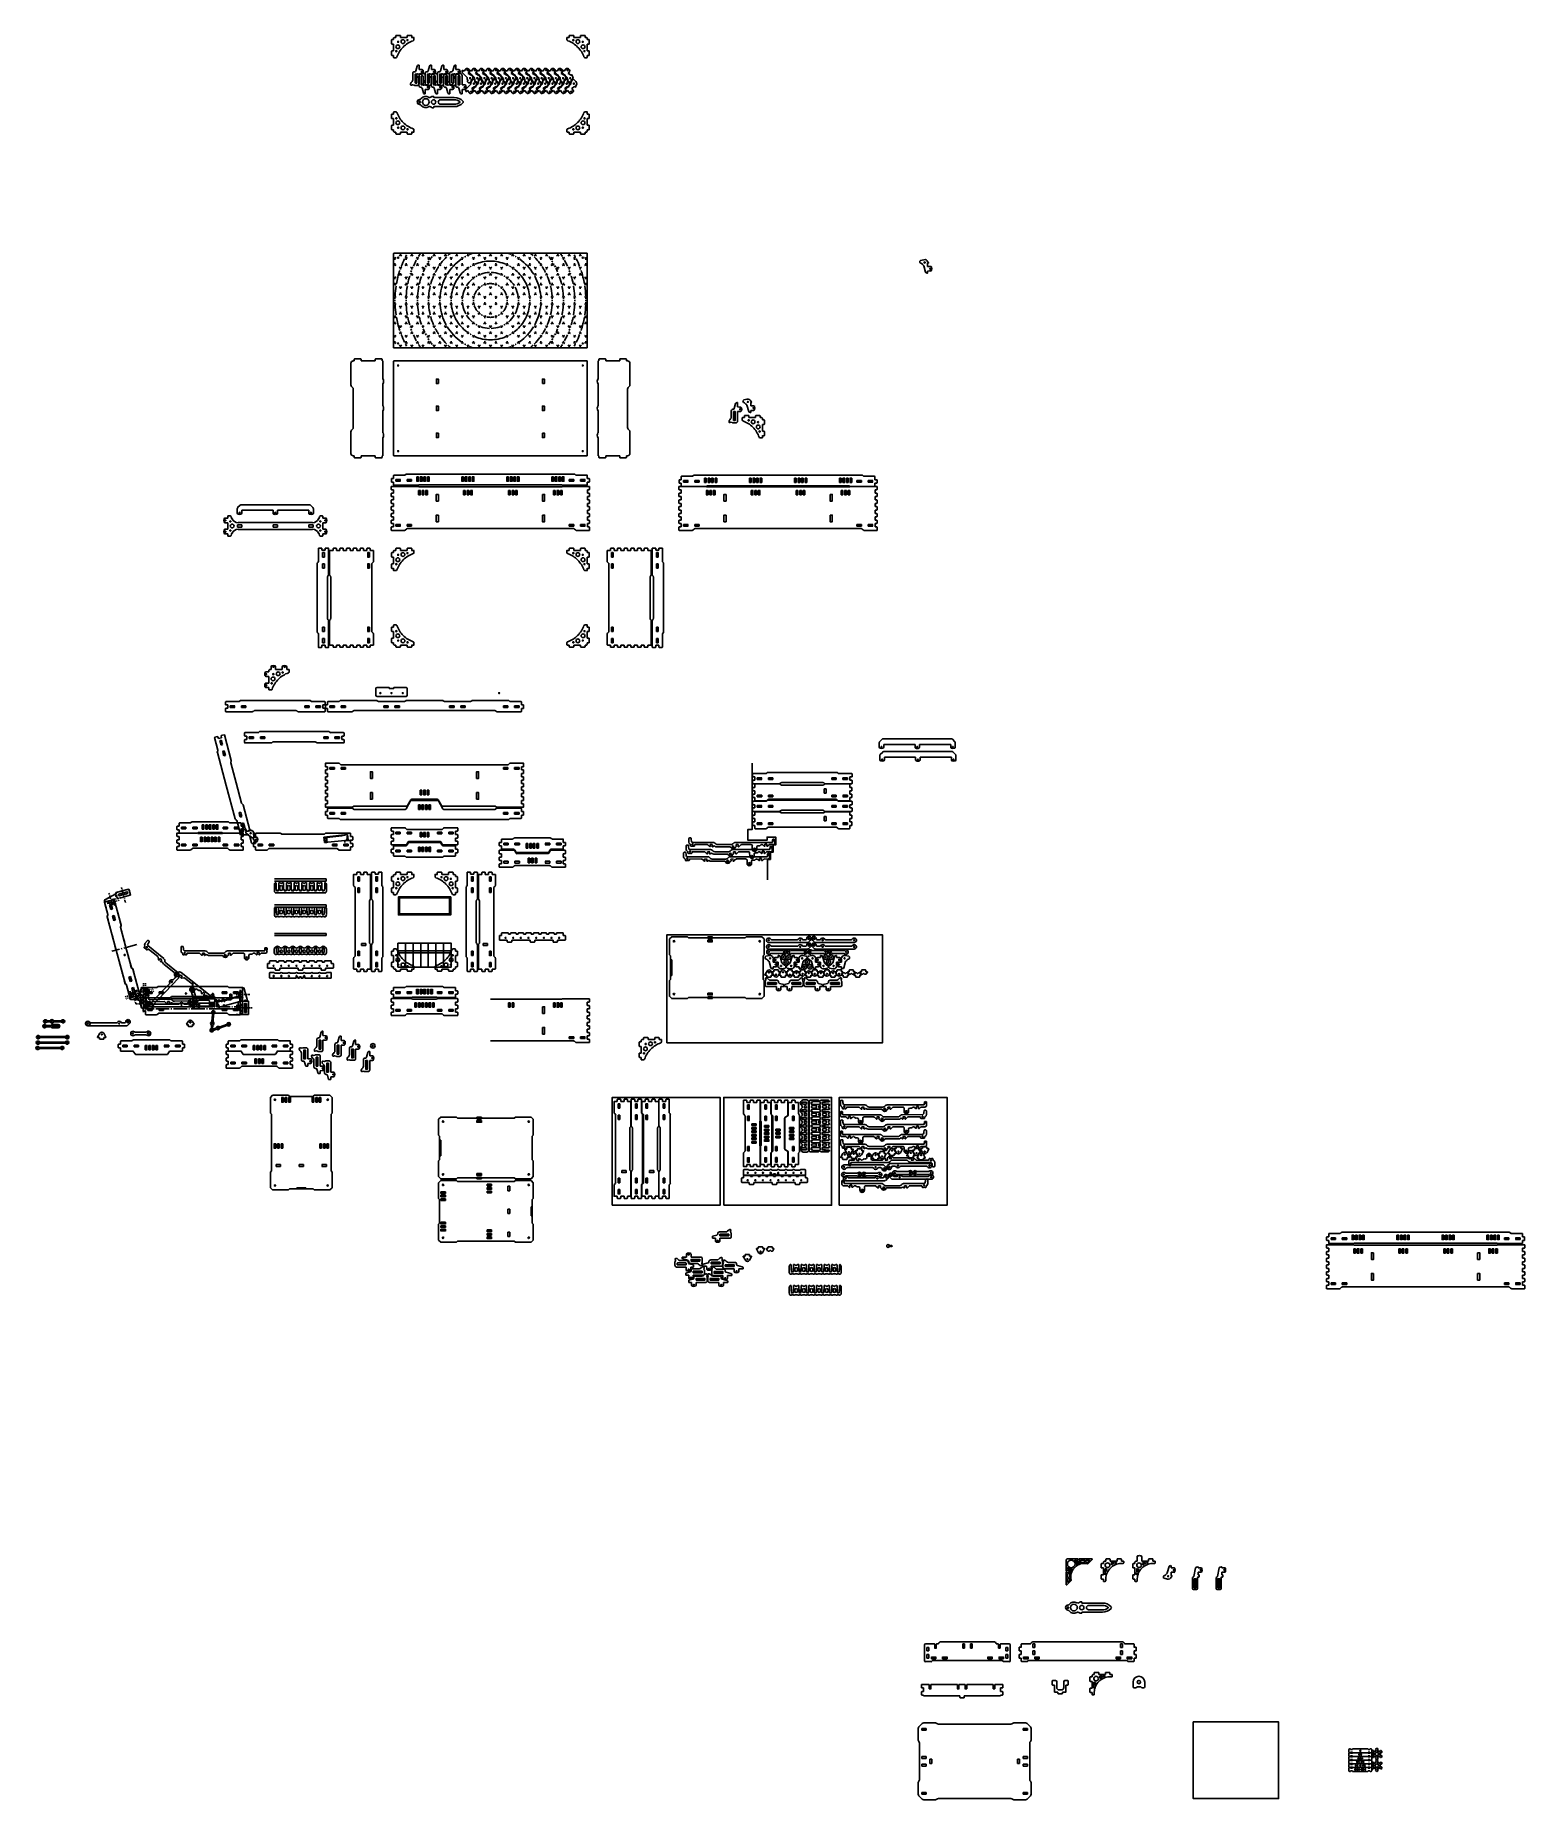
# Model space of a CAD drawing. Header units: inches. Extents: x -309 to 118, y -31 to 166.
# Drawn here: x -193.6 to -27.9, y -30.8 to 165.5 of the extents above; entities that cross this region are included whole.
import ezdxf

# ---------------------------------------------------------------- set-up
doc = ezdxf.new("R2010")
doc.units = ezdxf.units.IN
doc.header["$MEASUREMENT"] = 0
doc.linetypes.add('ACAD_ISO04W100', pattern=[30, 24, -3, 0, -3])
for name, color, linetype in [('CUT', 1, 'Continuous'), ('CUT_195', 3, 'Continuous'), ('ETCH', 5, 'Continuous')]:
    doc.layers.add(name, color=color, linetype=linetype)

# ---------------------------------------------------------------- blocks, each defined once
blk = doc.blocks.new('CornerBrace')
for p, q in [((0.08, 0), (0.25, 0)), ((0.25, 0.22), (0.28, 0.25)), ((0.25, 0.22), (0.25, 0)), ((0.72, 0.25), (0.28, 0.25)), ((0.72, 0.25), (0.75, 0.22)), ((0.75, 0), (0.75, 0.22)), ((0.75, 0), (1.5, 0)), ((1.5, 0.22), (1.53, 0.25)), ((1.5, 0.22), (1.5, 0)), ((1.97, 0.25), (1.53, 0.25)), ((1.97, 0.25), (2, 0.22)), ((2, 0), (2, 0.22)), ((2.23, 0), (2, 0)), ((0.87, -0.19), (1.16, -0.19)), ((1.94, -0.25), (2.19, -0.25)), ((2.25, -0.02), (2.25, -0.19))]:
    blk.add_line(p, q)
blk.add_circle((1.37, -0.18), 0.0781)
for centre, radius, start, end in [((0.08, -0.02), 0.0156, 90, 168.463), ((2.23, -0.02), 0.0156, 0, 90), ((0, 0), 0.0625, 315, 348.463), ((0.45, -0.45), 0.259, 315, 135), ((2, -2), 1.75, 91.9761, 135), ((0.87, -0.22), 0.0312, 90, 208.4852), ((0.45, -0.45), 0.447, 10.8768, 28.4852), ((0.92, -0.36), 0.0312, 190.8768, 303.4062), ((2, -2), 1.94, 115.2088, 123.4062), ((1.16, -0.22), 0.0312, 295.2088, 90), ((2.19, -0.19), 0.0625, 271.9761, 0)]:
    blk.add_arc(centre, radius, start, end)
blk = doc.blocks.new('CornerBrace_Full')
at = {"color": 0, "xscale": -1}
blk.add_blockref('CornerBrace', (0, 0), dxfattribs=at)
at = {"color": 0, "rotation": 270}
blk.add_blockref('CornerBrace', (0, 0), dxfattribs=at)
blk = doc.blocks.new('CornerBrace_Special_Half')
for p, q in [((-2.23, 0), (-2, 0)), ((-1.97, 0.25), (-2, 0.22)), ((-2, 0), (-2, 0.22)), ((-1.97, 0.25), (-1.53, 0.25)), ((-1.5, 0.22), (-1.53, 0.25)), ((-1.5, 0.22), (-1.5, 0)), ((-0.75, 0), (-0.75, 0.53)), ((-0.25, 0.53), (-0.25, 0)), ((-0.08, 0), (-0.25, 0)), ((-2.25, -0.02), (-2.25, -0.19)), ((-1.94, -0.25), (-2.19, -0.25)), ((-0.75, 0), (-1.5, 0)), ((-0.87, -0.19), (-1.16, -0.19))]:
    blk.add_line(p, q)
blk.add_circle((-1.37, -0.18), 0.0625)
for centre, radius, start, end in [((-2.23, -0.02), 0.0156, 90, 180), ((-0.69, 0.53), 0.0625, 109.4712, 180), ((-0.5, 0), 0.625, 70.5288, 109.4712), ((-0.31, 0.53), 0.0625, 0, 70.5288), ((-0.08, -0.02), 0.0156, 11.537, 90), ((-2.19, -0.19), 0.0625, 180, 268.0239), ((-2, -2), 1.75, 45, 88.0239), ((-1.16, -0.22), 0.0312, 90, 244.7912), ((-2, -2), 1.94, 56.5938, 64.7912), ((-0.92, -0.36), 0.0312, 236.5938, 349.1232), ((-0.45, -0.45), 0.447, 151.5148, 169.1232), ((-0.87, -0.22), 0.0312, 331.5148, 90), ((-0.45, -0.45), 0.259, 45, 225), ((0, 0), 0.0625, 191.537, 225)]:
    blk.add_arc(centre, radius, start, end)
blk = doc.blocks.new('CornerBrace_Special_Full')
blk.add_blockref('CornerBrace_Special_Half', (0, 0))
at = {"rotation": 270}
blk.add_blockref('CornerBrace', (0, 0), dxfattribs=at)
blk = doc.blocks.new('ArtCorner_Half')
for p, q in [((-2.86, 0), (-1.44, 0)), ((-2.4, -0.54), (-2.89, -0.05)), ((-2.4, -0.36), (-2.58, -0.18)), ((-2.56, -0.13), (-2.3, -0.13)), ((-2.03, -0.13), (-1.66, -0.13)), ((-1.3, 0), (-0.08, 0)), ((-1.08, -0.13), (-0.98, -0.13))]:
    blk.add_line(p, q)
for centre, radius, start, end in [((-2.86, -0.03), 0.0312, 90, 225), ((-0.08, -0.02), 0.0156, 11.537, 90), ((-2.56, -0.16), 0.0312, 90, 225), ((-2.3, -0.26), 0.138, 225, 90), ((-2.38, -0.52), 0.0312, 225, 284.3226), ((-2, -2), 1.5, 45, 104.3226), ((-2.03, -0.16), 0.0312, 90, 201.2975), ((-2.3, -0.26), 0.263, 344.0964, 21.2975), ((-2.02, -0.34), 0.0312, 164.0964, 270.7179), ((-2, -2), 1.62, 73.938, 90.7179), ((-1.66, -0.16), 0.0312, 355.6021, 90), ((-1.37, -0.18), 0.258, 175.6021, 232.8048), ((-1.54, -0.41), 0.0312, 253.938, 52.8048), ((-1.37, -0.18), 0.133, 116.0282, 63.9718), ((-1.44, -0.03), 0.0312, 296.0282, 90), ((-1.37, -0.47), 0.0312, 88.8819, 247.7487), ((-2, -2), 1.62, 58.3276, 67.7487), ((-1.37, -0.18), 0.258, 268.8819, 4.3979), ((-1.3, -0.03), 0.0312, 90, 243.9718), ((-1.13, -0.59), 0.0312, 238.3276, 3.9614), ((-1.08, -0.16), 0.0312, 90, 184.3979), ((-0.55, -0.55), 0.55, 137.3468, 183.9614), ((-0.55, -0.55), 0.425, 45, 225), ((-0.98, -0.16), 0.0312, 317.3468, 90), ((0, 0), 0.0625, 191.537, 225)]:
    blk.add_arc(centre, radius, start, end)
blk = doc.blocks.new('ArtCorner_Full')
blk.add_blockref('ArtCorner_Half', (0, 0))
at = {"xscale": -1, "rotation": 269.9999999999987}
blk.add_blockref('ArtCorner_Half', (0, 0), dxfattribs=at)
blk = doc.blocks.new('Key')
at = {"layer": 'CUT'}
for points in [[(4.16, 0, 0.19175), (4.13, 0.09, 0.209924), (3.17, 0.51), (0.89, 0.51, -0.414214), (0.88, 0.52), (0.88, 0.6, 0.414214), (0.85, 0.63), (0.72, 0.63, 0.208712), (0.62, 0.59, -0.208712), (0.44, 0.51, -0.133256), (0.32, 0.54, 0.379381), (-0.5, 0.38, -0.214403), (-0.68, 0.28, 0.392211), (-0.94, 0)], [(1.38, 0, -0.414214), (1.63, 0.25), (3.17, 0.25, -0.158177), (3.78, 0.05, -0.248072), (3.81, 0, -0.248072)]]:
    blk.add_lwpolyline(points, format="xyb", dxfattribs=at)
for centre, radius in [((-0.66, 0), 0.0907), ((0, 0), 0.372), ((0.87, 0), 0.247)]:
    blk.add_arc(centre, radius, 0, 180, dxfattribs=at)
blk = doc.blocks.new('Key_Full')
blk.add_blockref('Key', (0, 0))
at = {"xscale": -1, "rotation": 180}
blk.add_blockref('Key', (0, 0), dxfattribs=at)
blk = doc.blocks.new('HingeTop')
at = {"layer": 'CUT_195', "ltscale": 0.007812}
for p, q in [((-0.24, 0.26), (0, 0.25)), ((-0.02, 0.25), (0.07, 0.25)), ((-0.24, -0.25), (0, -0.25)), ((-0.02, -0.25), (0.07, -0.25))]:
    blk.add_line(p, q, dxfattribs=at)
at = {"layer": 'CUT_195'}
blk.add_lwpolyline([(-0.24, -0.25), (-0.24, -0.62), (-0.18, -0.62, -0.57735), (-0.15, -0.67), (-0.19, -0.74, -0.267949), (-0.22, -0.75), (-0.22, -0.75, 0.336424), (-0.25, -0.78, -0.411031), (-0.65, -1), (-1.03, -0.91, -0.414214), (-1.11, -0.75), (-1.1, -0.7, -0.267949), (-1.01, -0.61), (-0.93, -0.59, 0.203798), (-0.86, -0.53, -0.141217), (-0.73, -0.4, 0.203798), (-0.67, -0.32), (-0.48, 0.38, -0.267949), (-0.39, 0.46), (-0.28, 0.49, -0.493145), (-0.24, 0.46), (-0.24, 0.26)], format="xyb", dxfattribs=at)
at = {"layer": 'CUT_195', "ltscale": 0.003906}
for centre in [(0.05, 0), (-0.57, -0.69)]:
    blk.add_circle(centre, 0.0595, dxfattribs=at)
at = {"layer": 'CUT_195', "ltscale": 0.007812}
for centre, radius, start, end in [((0.07, 0.13), 0.125, 18.3655, 90), ((-0.32, 0), 0.531, 341.6345, 18.3655), ((0.07, -0.13), 0.125, 270, 341.6345)]:
    blk.add_arc(centre, radius, start, end, dxfattribs=at)
blk = doc.blocks.new('Latch')
for p, q in [((-0.73, -0.71), (-0.52, 0.23)), ((-0.28, 0.36), (-0.43, 0.32)), ((-0.24, 0.26), (-0.24, 0.33)), ((-0.24, 0.26), (0, 0.25)), ((0, 0.25), (0.11, 0.25)), ((-0.87, -2.03), (-0.87, -0.91)), ((-0.3, -0.81), (-0.3, -2.03)), ((-0.27, -0.78), (-0.27, -0.78)), ((-0.15, -0.78), (-0.27, -0.78)), ((-0.24, -0.25), (0, -0.25)), ((-0.24, -0.25), (-0.24, -0.53)), ((-0.24, -0.53), (-0.12, -0.53)), ((-0.12, -0.53), (-0.12, -0.75)), ((0, -0.25), (0.11, -0.25)), ((-0.43, -2.16), (-0.75, -2.16))]:
    blk.add_line(p, q)
blk.add_lwpolyline([(-0.68, -1.97), (-0.68, -0.97), (-0.49, -0.97), (-0.49, -1.97)], close=True)
blk.add_circle((0.06, 0), 0.0625)
for centre, radius, start, end in [((-0.39, 0.2), 0.125, 105, 167.1491), ((-0.27, 0.33), 0.0312, 0, 105), ((0.11, 0.22), 0.0312, 25.9445, 90), ((-0.34, 0), 0.531, 334.0555, 25.9445), ((-0.75, -0.91), 0.125, 114.8259, 180), ((-0.85, -0.68), 0.125, 294.8259, 347.1491), ((-0.27, -0.81), 0.0312, 90, 180), ((-0.15, -0.75), 0.0312, 270, 0), ((0.11, -0.22), 0.0312, 270, 334.0555), ((-0.75, -2.03), 0.125, 180, 270), ((-0.43, -2.03), 0.125, 270, 0)]:
    blk.add_arc(centre, radius, start, end)
blk = doc.blocks.new('BraceHole_Quarter')
at = {"layer": 'CUT', "ltscale": 0.003906}
for p, q in [((-0.25, 0.0935), (0, 0.0935)), ((-0.246, 0), (-0.246, 0.0975))]:
    blk.add_line(p, q, dxfattribs=at)
blk = doc.blocks.new('BraceHole')
at = {"color": 0}
blk.add_blockref('BraceHole_Quarter', (0, 0), dxfattribs=at)
at = {"color": 0, "xscale": -1, "rotation": 180}
blk.add_blockref('BraceHole_Quarter', (0, 0), dxfattribs=at)
at = {"color": 0, "xscale": -1}
blk.add_blockref('BraceHole_Quarter', (0, 0), dxfattribs=at)
at = {"color": 0, "rotation": 180}
blk.add_blockref('BraceHole_Quarter', (0, 0), dxfattribs=at)
blk = doc.blocks.new('BraceHoles')
at = {"color": 0}
for p in [(0.5, 0), (1.75, 0)]:
    blk.add_blockref('BraceHole', p, dxfattribs=at)
blk = doc.blocks.new('InteriorBox_Side')
for p, q in [((-4.64, 1.99), (-3.68, 1.99)), ((-3.64, 1.96), (-3.68, 1.99)), ((-3.46, 1.96), (-3.43, 1.99)), ((-3.43, 1.99), (-3.2, 1.99)), ((-3.2, 2), (-3.2, 1.99)), ((-3.17, 2.09), (-3.11, 2.15)), ((-3.02, 2.19), (0, 2.19)), ((-0.52, 1.99), (-0.33, 1.99)), ((-0.52, 1.49), (-0.52, 1.99)), ((-0.33, 1.99), (-0.33, 1.49)), ((-4.76, 1.87), (-4.76, 0.12)), ((-4.64, 0), (-4.06, 0)), ((-4.5, 1.19), (-4.5, 1.59)), ((-4.5, 1.59), (-4.28, 1.59)), ((-4.5, 1.19), (-4.28, 1.19)), ((-4.5, 0.4), (-4.5, 0.8)), ((-4.5, 0.8), (-4.28, 0.8)), ((-4.5, 0.4), (-4.28, 0.4)), ((-4.28, 1.19), (-4.28, 1.59)), ((-4.28, 0.4), (-4.28, 0.8)), ((-3.97, 0.04), (-3.92, 0.09)), ((-3.83, 0.12), (0, 0.12)), ((-3.45, 1.49), (-3.65, 1.49)), ((-3.64, 1.49), (-3.64, 1.96)), ((-3.46, 1.96), (-3.46, 1.49)), ((-0.33, 1.49), (-0.52, 1.49))]:
    blk.add_line(p, q)
for centre, start, end in [((-4.64, 1.87), 90, 180), ((-3.08, 2), 135, 180), ((-3.02, 2.06), 90, 135), ((-4.64, 0.12), 180, 270), ((-4.06, 0.12), 270, 315), ((-3.83, 0), 90, 135)]:
    blk.add_arc(centre, 0.125, start, end)
blk.add_blockref('BraceHoles', (-4.26, 0.42))
blk = doc.blocks.new('InnerTray_Side')
blk.add_blockref('InteriorBox_Side', (0, -0.125))
at = {"xscale": -1}
blk.add_blockref('InteriorBox_Side', (0, -0.125), dxfattribs=at)
blk = doc.blocks.new('InternalBox_Back')
for p, q in [((-5.21, -0.01), (-5.21, 0)), ((-5.17, 0.09), (-5.11, 0.15)), ((-5.02, 0.19), (0, 0.19)), ((-6.52, -0.43), (-6.49, -0.4)), ((-6.52, -0.43), (-6.52, -0.78)), ((-6.52, -0.78), (-6.49, -0.81)), ((-6.52, -1.23), (-6.49, -1.2)), ((-6.52, -1.23), (-6.52, -1.58)), ((-6.52, -1.58), (-6.49, -1.61)), ((-6.49, -0.4), (-6.27, -0.4)), ((-6.49, -0.81), (-6.27, -0.81)), ((-6.49, -1.2), (-6.27, -1.2)), ((-6.49, -1.61), (-6.27, -1.61)), ((-6.27, -0.41), (-6.27, -0.07)), ((-6.27, -0.81), (-6.27, -1.2)), ((-6.27, -1.6), (-6.27, -1.94)), ((-6.21, -0.01), (-5.21, -0.01)), ((-5.61, -2), (-5.54, -1.94)), ((-5.54, -1.94), (-5.54, -1.91)), ((0, -1.88), (-5.51, -1.88)), ((-4.99, -0.01), (-4.76, -0.01)), ((-4.99, -0.41), (-4.99, -0.01)), ((-4.99, -0.41), (-4.76, -0.41)), ((-4.99, -1.2), (-4.99, -0.81)), ((-4.99, -0.81), (-4.76, -0.81)), ((-4.99, -1.2), (-4.76, -1.2)), ((-4.76, -0.01), (-4.76, -0.41)), ((-4.76, -0.81), (-4.76, -1.2)), ((-6.21, -2), (-5.61, -2))]:
    blk.add_line(p, q)
for centre, radius, start, end in [((-5.08, 0), 0.125, 135, 180), ((-5.02, 0.06), 0.125, 90, 135), ((-6.21, -0.07), 0.0625, 90, 180), ((-6.21, -1.94), 0.0625, 180, 270), ((-5.51, -1.91), 0.0312, 90, 180)]:
    blk.add_arc(centre, radius, start, end)
blk.add_blockref('BraceHoles', (-6.27, -1.58))
blk = doc.blocks.new('InnerTray_Back')
blk.add_blockref('InternalBox_Back', (0.4875, 0.1875))
at = {"xscale": -1}
blk.add_blockref('InternalBox_Back', (0.4875, 0.1875), dxfattribs=at)
blk = doc.blocks.new('DiceTab')
for p, q in [((-0.85875, 0.64), (-0.89, 0.60875)), ((-0.89, 0.60875), (-0.89, 0.17125)), ((-0.89, 0.17125), (-0.85875, 0.14)), ((-0.515, 0.64), (-0.85875, 0.64)), ((-0.85875, 0.14), (-0.64, 0.14)), ((-0.64, 0.14), (-0.64, -0.60875)), ((-0.39, -0.14), (-0.39, 0.515)), ((0.39, 0.515), (0.39, -0.14)), ((0.85875, 0.64), (0.515, 0.64)), ((0.64, -0.60875), (0.64, 0.14)), ((0.85875, 0.14), (0.64, 0.14)), ((0.85875, 0.64), (0.89, 0.60875)), ((0.89, 0.17125), (0.85875, 0.14)), ((0.89, 0.60875), (0.89, 0.17125)), ((-0.60875, -0.64), (-0.25, -0.64)), ((-0.255, -0.64), (-0.255, -0.80375)), ((-0.255, -0.80375), (-0.22375, -0.835)), ((-0.22375, -0.835), (0.22375, -0.835)), ((0.14, -0.39), (-0.14, -0.39)), ((0.22375, -0.835), (0.255, -0.80375)), ((0.25, -0.64), (0.60875, -0.64)), ((0.255, -0.80375), (0.255, -0.64))]:
    blk.add_line(p, q)
for centre, radius, start, end in [((-0.515, 0.515), 0.125, 0, 90), ((0.515, 0.515), 0.125, 90, 180), ((-0.60875, -0.60875), 0.03125, 180, 270), ((-0.14, -0.14), 0.25, 180, 270), ((0.14, -0.14), 0.25, 270, 0), ((0.60875, -0.60875), 0.03125, 270, 360)]:
    blk.add_arc(centre, radius, start, end)
blk = doc.blocks.new('DiceHolder')
for p, q in [((-0.64, 0), (-0.64, -0.52)), ((0.64, -0.52), (0.64, 0)), ((-0.52, -0.64), (-0.36, -0.64)), ((-0.22, -0.55), (-0.28, -0.6)), ((-0.14, -0.52), (0.14, -0.52)), ((0.22, -0.55), (0.28, -0.6)), ((0.36, -0.64), (0.52, -0.64))]:
    blk.add_line(p, q)
blk.add_circle((0, 0), 0.188)
for centre, radius, start, end in [((0, 0), 0.64, 0, 180), ((-0.52, -0.52), 0.125, 180, 270), ((-0.36, -0.52), 0.125, 270, 315), ((-0.14, -0.64), 0.125, 90, 135), ((0.14, -0.64), 0.125, 45, 90), ((0.36, -0.52), 0.125, 225, 270), ((0.52, -0.52), 0.125, 270, 0)]:
    blk.add_arc(centre, radius, start, end)
blk = doc.blocks.new('TrayBottom_Quarter')
for p, q in [((-6.2, 3.84), (-5.84, 4.2)), ((-4.37, 4.27), (-5.67, 4.27)), ((0, 4.14), (-4.04, 4.14)), ((-6.27, 2.37), (-6.27, 3.67)), ((-6.14, 0), (-6.14, 2.04)), ((-5.38, 3.64), (-5.88, 3.64)), ((-5.38, 3.46), (-5.88, 3.46)), ((-5.87, 3.45), (-5.87, 3.65)), ((-5.38, 3.45), (-5.38, 3.65)), ((-5.38, 0.52), (-5.88, 0.52)), ((-5.38, 0.33), (-5.88, 0.33)), ((-5.87, 0.33), (-5.87, 0.52)), ((-5.38, 0.33), (-5.38, 0.52)), ((-4.99, 0.25), (-4.99, 0)), ((-4.75, 0.24), (-4.99, 0.24)), ((-4.76, 0.25), (-4.76, 0))]:
    blk.add_line(p, q)
for centre, start, end in [((-5.67, 4.02), 90, 135), ((-4.37, 4.02), 48.5904, 90), ((-4.04, 4.39), 228.5904, 270), ((-6.02, 3.67), 135, 180), ((-6.02, 2.37), 180, 221.4096), ((-6.39, 2.04), 0, 41.4096)]:
    blk.add_arc(centre, 0.25, start, end)
blk = doc.blocks.new('TrayBottom_Full')
at = {"color": 1}
blk.add_blockref('TrayBottom_Quarter', (0, 0), dxfattribs=at)
at = {"color": 1, "xscale": -1}
blk.add_blockref('TrayBottom_Quarter', (0, 0), dxfattribs=at)
at = {"color": 1, "xscale": -1, "rotation": 180}
blk.add_blockref('TrayBottom_Quarter', (0, 0), dxfattribs=at)
at = {"color": 1, "rotation": 180}
blk.add_blockref('TrayBottom_Quarter', (0, 0), dxfattribs=at)
blk = doc.blocks.new('DiceDivider_Half')
for p, q in [((-4.49, -0.2), (-4.52, -0.23)), ((-4.52, -0.57), (-4.52, -0.23)), ((-4.49, -0.6), (-4.52, -0.57)), ((-4.49, -0.99), (-4.52, -1.02)), ((-4.52, -1.37), (-4.52, -1.02)), ((-4.49, -1.4), (-4.52, -1.37)), ((-3.68, -0.2), (-4.49, -0.2)), ((-4.49, -0.6), (-4.27, -0.6)), ((-4.49, -0.99), (-4.27, -0.99)), ((-4.49, -1.4), (-4.27, -1.4)), ((-4.27, -1), (-4.27, -0.6)), ((-4.27, -1.48), (-4.27, -1.39)), ((-4.27, -1.48), (-0.25, -1.48)), ((-3.65, -0.23), (-3.68, -0.2)), ((-3.65, -0.7), (-3.65, -0.23)), ((-3.65, -0.7), (-3.45, -0.7)), ((-3.46, -0.23), (-3.43, -0.2)), ((-3.46, -0.7), (-3.46, -0.23)), ((-0.55, -0.2), (-3.43, -0.2)), ((-0.52, -0.23), (-0.55, -0.2)), ((-0.53, -0.7), (-0.33, -0.7)), ((-0.52, -0.7), (-0.52, -0.23)), ((-0.34, -0.23), (-0.3, -0.2)), ((-0.34, -0.7), (-0.34, -0.23)), ((0, -0.2), (-0.3, -0.2)), ((-0.25, -1.48), (-0.25, -1.64)), ((-0.22, -1.68), (-0.25, -1.64)), ((-0.22, -1.68), (0, -1.68))]:
    blk.add_line(p, q)
blk = doc.blocks.new('DiceDivider_Full')
at = {"color": 30, "true_color": 0xf8991e}
blk.add_blockref('DiceDivider_Half', (0, 0.2), dxfattribs=at)
at = {"color": 30, "true_color": 0xf8991e, "xscale": -1}
blk.add_blockref('DiceDivider_Half', (0, 0.2), dxfattribs=at)
blk = doc.blocks.new('HingeHole')
at = {"layer": 'CUT', "ltscale": 0.003906}
for p, q in [((-0.0975, 0.495), (0.0975, 0.495)), ((0.0975, 0.005), (-0.0975, 0.005)), ((-0.0925, 0), (-0.0925, 0.5)), ((0.0925, 0.5), (0.0925, 0))]:
    blk.add_line(p, q, dxfattribs=at)
blk = doc.blocks.new('Dovetail_Half')
for p, q in [((-0.25, 0.21375), (-0.25, 0.375)), ((-0.25, 0.21375), (-0.21875, 0.1825)), ((0, 0.1825), (-0.21875, 0.1825)), ((0, 0), (0, 0.1825))]:
    blk.add_line(p, q)
blk = doc.blocks.new('Bottom_Back_Half')
at = {"layer": 'CUT', "ltscale": 0.015625}
for p, q in [((-11.03, 6.23), (-11.03, 6.06)), ((-8.05, 6.26), (-10.99, 6.26)), ((0, 6.2), (-7.88, 6.2))]:
    blk.add_line(p, q, dxfattribs=at)
for points in [[(-5.79, 5.37), (-5.79, 4.63), (-6.02, 4.63), (-6.02, 5.37)], [(-5.79, 3.06), (-5.79, 2.32), (-6.02, 2.32), (-6.02, 3.06)]]:
    blk.add_lwpolyline(points, close=True, dxfattribs=at)
blk.add_lwpolyline([(-11.03, 1.56), (-11.03, 1.4, 0.414214), (-10.99, 1.37), (-9.55, 1.37, 0.198912), (-9.46, 1.41), (-9.35, 1.52, -0.198912), (-9.26, 1.56), (0, 1.56)], format="xyb", dxfattribs=at)
for centre, radius, start, end in [((-10.99, 6.23), 0.0312, 90, 180), ((-8.05, 6.14), 0.125, 48.5904, 90), ((-7.88, 6.32), 0.125, 228.5904, 270)]:
    blk.add_arc(centre, radius, start, end, dxfattribs=at)
at = {"rotation": 180}
for p in [(-7.89, 5.82), (-7.5, 5.82), (-7.11, 5.82), (-2.89, 5.82), (-2.5, 5.82), (-2.11, 5.82)]:
    blk.add_blockref('HingeHole', p, dxfattribs=at)
blk.add_blockref('BraceHoles', (-10.77, 1.94))
at = {"layer": 'CUT'}
for p in [(-10.78, 5.69), (-10.78, 4.94), (-10.78, 4.19), (-10.78, 3.44), (-10.78, 2.69), (-10.78, 1.94)]:
    blk.add_blockref('Dovetail_Half', p, dxfattribs=at)
at = {"layer": 'CUT', "xscale": -1, "rotation": 180}
for p in [(-10.78, 5.69), (-10.78, 4.94), (-10.78, 4.19), (-10.78, 3.44), (-10.78, 2.69), (-10.78, 1.94)]:
    blk.add_blockref('Dovetail_Half', p, dxfattribs=at)
blk = doc.blocks.new('Bottom_Back_Full')
blk.add_blockref('Bottom_Back_Half', (0, -1.375))
at = {"xscale": -1}
blk.add_blockref('Bottom_Back_Half', (0, -1.375), dxfattribs=at)
blk = doc.blocks.new('Dovetail_Out_Half')
for p, q in [((-0.01, 0.16125), (0.02125, 0.1925)), ((-0.01, 0), (-0.01, 0.16125)), ((0.02125, 0.1925), (0.24, 0.1925)), ((0.24, 0.1925), (0.24, 0.375))]:
    blk.add_line(p, q)
blk = doc.blocks.new('Lid_Top_Back_Half')
at = {"layer": 'CUT'}
for p, q in [((8.07, 0), (10.74, 0)), ((0, -0.06), (7.9, -0.06)), ((9.33, -1.26), (0, -1.26)), ((9.47, -1.17), (9.41, -1.22)), ((10.74, -1.13), (9.55, -1.13)), ((10.77, -0.03), (10.77, -0.19)), ((10.77, -0.94), (10.77, -1.1))]:
    blk.add_line(p, q, dxfattribs=at)
for centre, radius, start, end in [((8.07, -0.12), 0.125, 90, 131.4096), ((10.74, -0.03), 0.0312, 0, 90), ((7.9, 0.07), 0.125, 270, 311.4096), ((9.33, -1.13), 0.125, 270, 315), ((9.55, -1.26), 0.125, 90, 135), ((10.74, -1.1), 0.0312, 270, 0)]:
    blk.add_arc(centre, radius, start, end, dxfattribs=at)
at = {"rotation": 180}
for p in [(1.92, -0.44), (2.31, -0.44), (6.92, -0.44), (7.31, -0.44)]:
    blk.add_blockref('HingeHole', p, dxfattribs=at)
at = {"xscale": -1, "rotation": 180}
for p in [(2.7, -0.44), (3.09, -0.44), (7.7, -0.44), (8.09, -0.44)]:
    blk.add_blockref('HingeHole', p, dxfattribs=at)
at = {"xscale": -1}
blk.add_blockref('BraceHoles', (10.77, -0.56), dxfattribs=at)
at = {"layer": 'CUT', "xscale": -1}
blk.add_blockref('Dovetail_Out_Half', (11.01, -0.56), dxfattribs=at)
at = {"layer": 'CUT', "rotation": 180}
blk.add_blockref('Dovetail_Out_Half', (11.01, -0.56), dxfattribs=at)
blk = doc.blocks.new('Lid_Top_Back')
at = {"xscale": -1}
blk.add_blockref('Lid_Top_Back_Half', (0, 0), dxfattribs=at)
blk.add_blockref('Lid_Top_Back_Half', (0, 0))
blk = doc.blocks.new('Bracket_V2')
at = {"layer": 'CUT'}
for p, q in [((-0.39, 0.45), (-0.42, 0.42)), ((-0.39, 0.45), (-0.2, 0.45)), ((-0.2, 0.65), (-0.17, 0.68)), ((-0.2, 0.45), (-0.2, 0.65)), ((-0.17, 0.68), (0.28, 0.68)), ((0.28, 0.68), (0.31, 0.65)), ((0.31, 0.45), (0.31, 0.65)), ((0.31, 0.45), (1.05, 0.45)), ((1.05, 0.65), (1.08, 0.68)), ((1.05, 0.45), (1.05, 0.65)), ((1.08, 0.68), (1.53, 0.68)), ((1.53, 0.68), (1.56, 0.65)), ((1.55, 0.45), (1.78, 0.45)), ((1.56, 0.45), (1.56, 0.65)), ((1.81, 0.42), (1.81, 0.2))]:
    blk.add_line(p, q, dxfattribs=at)
for centre, radius in [((0.05, -0.05), 0.0645), ((0.59, -0.02), 0.209), ((1.09, 0.14), 0.0645)]:
    blk.add_circle(centre, radius, dxfattribs=at)
for centre, radius, start, end in [((2.74, -2.74), 3, 109.7047, 135), ((1.68, 0.2), 0.125, 289.7047, 360), ((1.78, 0.42), 0.0312, 0, 90)]:
    blk.add_arc(centre, radius, start, end, dxfattribs=at)
blk = doc.blocks.new('Bracket_V2_both')
at = {"xscale": -1}
blk.add_blockref('Bracket_V2', (-0.45, -0.45), dxfattribs=at)
at = {"rotation": 270}
blk.add_blockref('Bracket_V2', (-0.45, -0.45), dxfattribs=at)
blk = doc.blocks.new('BottomPlate_V2_Quarter')
at = {"layer": 'CUT'}
blk.add_lwpolyline([(-0.97, -1.28), (-0.97, 3.96, -0.414214), (-0.93, 3.99), (9.8, 3.99)], format="xyb", dxfattribs=at)
blk.add_lwpolyline([(4.01, 1.47), (3.79, 1.47), (3.79, 1.97), (4.01, 1.97)], close=True, dxfattribs=at)
blk.add_lwpolyline([(3.79, -1.28), (3.79, -1.03), (4.01, -1.03), (4.01, -1.28)], dxfattribs=at)
blk.add_circle((-0.47, 3.49), 0.0645, dxfattribs=at)
blk = doc.blocks.new('BottomPlate_V2')
blk.add_blockref('BottomPlate_V2_Quarter', (-9.8, 1.28))
at = {"xscale": -1}
blk.add_blockref('BottomPlate_V2_Quarter', (9.8, 1.28), dxfattribs=at)
at = {"xscale": -1, "rotation": 180}
blk.add_blockref('BottomPlate_V2_Quarter', (-9.8, -1.28), dxfattribs=at)
at = {"rotation": 180}
blk.add_blockref('BottomPlate_V2_Quarter', (9.8, -1.28), dxfattribs=at)
blk = doc.blocks.new('Bottom_Side_Half')
at = {"layer": 'CUT', "ltscale": 0.015625}
for p, q in [((-5.27, 1.73), (-5.27, 1.57)), ((-2.55, 1.77), (-5.24, 1.77)), ((-2.41, 1.68), (-2.46, 1.73)), ((0, 1.64), (-2.32, 1.64)), ((-5.27, -2.93), (-5.27, -3.09)), ((-5.24, -3.12), (-4.05, -3.12)), ((-3.96, -3.09), (-3.85, -2.97)), ((-3.76, -2.94), (0, -2.94))]:
    blk.add_line(p, q, dxfattribs=at)
for centre, radius, start, end in [((-5.24, 1.73), 0.0312, 90, 180), ((-2.55, 1.64), 0.125, 45, 90), ((-2.32, 1.77), 0.125, 225, 270), ((-5.24, -3.09), 0.0312, 180, 270), ((-4.05, -3), 0.125, 270, 315), ((-3.76, -3.06), 0.125, 90, 135)]:
    blk.add_arc(centre, radius, start, end, dxfattribs=at)
blk.add_blockref('BraceHoles', (-5.27, -2.56))
at = {"layer": 'CUT'}
for p in [(-5.51, 1.19), (-5.51, 0.44), (-5.51, -0.31), (-5.51, -1.06), (-5.51, -1.81), (-5.51, -2.56)]:
    blk.add_blockref('Dovetail_Out_Half', p, dxfattribs=at)
at = {"layer": 'CUT', "xscale": -1, "rotation": 180}
for p in [(-5.51, 1.19), (-5.51, 0.44), (-5.51, -0.31), (-5.51, -1.06), (-5.51, -1.81), (-5.51, -2.56)]:
    blk.add_blockref('Dovetail_Out_Half', p, dxfattribs=at)
blk = doc.blocks.new('Bottom_Side_Full')
at = {"color": 1}
blk.add_blockref('Bottom_Side_Half', (0, 0), dxfattribs=at)
at = {"color": 1, "xscale": -1}
blk.add_blockref('Bottom_Side_Half', (0, 0), dxfattribs=at)
blk = doc.blocks.new('Lid_Side_Half')
at = {"layer": 'CUT'}
for p, q in [((-2.79, 2.55), (-2.79, 5.49)), ((-2.76, 5.53), (-2.59, 5.53)), ((-1.84, 5.53), (-1.68, 5.53)), ((-1.65, 5.49), (-1.65, 4.05)), ((-1.62, 3.97), (-1.56, 3.91)), ((-2.7, 2.41), (-2.75, 2.46)), ((-2.66, 0), (-2.66, 2.32)), ((-1.53, 3.83), (-1.53, 0))]:
    blk.add_line(p, q, dxfattribs=at)
for centre, radius, start, end in [((-2.76, 5.49), 0.0312, 90, 180), ((-1.68, 5.49), 0.0312, 0, 90), ((-1.53, 4.05), 0.125, 180, 225), ((-2.66, 2.55), 0.125, 180, 225), ((-2.79, 2.32), 0.125, 0, 45), ((-1.65, 3.83), 0.125, 0, 45)]:
    blk.add_arc(centre, radius, start, end, dxfattribs=at)
at = {"xscale": -1, "rotation": 90}
blk.add_blockref('BraceHoles', (-2.22, 5.27), dxfattribs=at)
at = {"layer": 'CUT', "xscale": -1, "rotation": 90}
blk.add_blockref('Dovetail_Half', (-2.22, 5.28), dxfattribs=at)
at = {"layer": 'CUT', "rotation": 270}
blk.add_blockref('Dovetail_Half', (-2.22, 5.28), dxfattribs=at)
blk = doc.blocks.new('Lid_Side')
at = {"rotation": 359.9999999999981}
blk.add_blockref('Lid_Side_Half', (0, 0), dxfattribs=at)
at = {"xscale": -1.000000000000002, "rotation": 179.999999999998}
blk.add_blockref('Lid_Side_Half', (0, 0), dxfattribs=at)
blk = doc.blocks.new('Latch_Mid')
at = {"layer": 'CUT_195', "ltscale": 0.007812}
for p, q in [((0.25, 0.92), (0.25, 1.37)), ((0.25, 0.92), (0.49, 0.91)), ((0.25, 0.4), (0.49, 0.4)), ((0.48, 0.91), (0.56, 0.91)), ((0.48, 0.4), (0.56, 0.4)), ((-0.7, -0.77), (-0.7, -0.7)), ((-0.62, -0.52), (-0.52, -0.42))]:
    blk.add_line(p, q, dxfattribs=at)
for points in [[(-0.45, -0.24), (-0.45, 0.47, -0.414214), (-0.26, 0.66), (-0.23, 0.66, 0.339454), (-0.11, 0.75), (0.04, 1.29, -0.267949), (0.13, 1.38), (0.21, 1.4)], [(0.25, 0.4), (0.25, -0.66, -0.414214), (0.07, -0.85), (-0.26, -0.85, -0.131652), (-0.35, -0.82, -0.131652)]]:
    blk.add_lwpolyline(points, format="xyb", dxfattribs=at)
at = {"layer": 'CUT_195'}
blk.add_lwpolyline([(-0.19, -0.57), (-0.19, 0.39, -0.414214), (-0.17, 0.4), (-0.02, 0.4, -0.414214), (0, 0.39), (0, -0.57, -0.414214), (-0.02, -0.59), (-0.17, -0.59, -0.414214)], format="xyb", close=True, dxfattribs=at)
at = {"layer": 'CUT_195', "ltscale": 0.003906}
blk.add_circle((0.54, 0.66), 0.0595, dxfattribs=at)
at = {"layer": 'CUT_195', "ltscale": 0.007812}
for centre, radius, start, end in [((0.22, 1.37), 0.0312, 0, 105), ((0.56, 0.78), 0.125, 18.3655, 90), ((0.56, 0.53), 0.125, 270, 341.6345), ((0.18, 0.66), 0.531, 341.6345, 18.3655), ((-0.45, -0.7), 0.25, 135, 180), ((-0.64, -0.77), 0.0625, 180, 300), ((-0.48, -1.04), 0.25, 60, 120), ((-0.7, -0.24), 0.25, 315, 0), ((-0.26, -0.66), 0.188, 240, 270)]:
    blk.add_arc(centre, radius, start, end, dxfattribs=at)
blk = doc.blocks.new('DividerTab')
for p, q in [((-2.73, 0), (-5.14, 0)), ((4.9, 0), (2.48, 0)), ((-5.64, -0.4), (-5.61, -0.37)), ((-5.64, -0.4), (-5.64, -1.1)), ((-5.61, -1.13), (-5.64, -1.1)), ((-5.61, -0.37), (-5.39, -0.37)), ((-5.61, -1.13), (-5.39, -1.13)), ((-5.39, -0.25), (-5.39, -0.37)), ((-5.39, -1.13), (-5.39, -2.69)), ((-2.55, -0.07), (-2.45, -0.18)), ((2.02, -0.25), (-2.27, -0.25)), ((2.3, -0.07), (2.2, -0.18)), ((5.15, -0.25), (5.15, -0.37)), ((5.36, -0.37), (5.15, -0.37)), ((5.15, -1.13), (5.15, -2.69)), ((5.36, -1.13), (5.15, -1.13)), ((5.4, -0.4), (5.36, -0.37)), ((5.36, -1.13), (5.4, -1.1)), ((5.4, -0.4), (5.4, -1.1)), ((-5.64, -2.72), (-5.61, -2.69)), ((-5.64, -2.72), (-5.64, -3.41)), ((-5.61, -3.45), (-5.64, -3.41)), ((-5.61, -2.69), (-5.39, -2.69)), ((-5.61, -3.45), (-5.39, -3.45)), ((-5.39, -3.45), (-5.39, -3.53)), ((-3.38, -3.53), (-5.39, -3.53)), ((-3.38, -3.53), (-3.38, -3.58)), ((-0.38, -3.53), (-2.87, -3.53)), ((-2.87, -3.53), (-2.87, -3.58)), ((-0.38, -3.53), (-0.38, -3.58)), ((2.62, -3.53), (0.13, -3.53)), ((0.13, -3.53), (0.13, -3.58)), ((2.62, -3.53), (2.62, -3.58)), ((5.15, -3.53), (3.13, -3.53)), ((3.13, -3.53), (3.13, -3.58)), ((5.36, -2.69), (5.15, -2.69)), ((5.15, -3.45), (5.15, -3.53)), ((5.36, -3.45), (5.15, -3.45)), ((5.4, -2.72), (5.36, -2.69)), ((5.36, -3.45), (5.4, -3.41)), ((5.4, -2.72), (5.4, -3.41))]:
    blk.add_line(p, q)
for centre, radius, start, end in [((-5.14, -0.25), 0.25, 90, 180), ((-2.73, -0.25), 0.25, 45, 90), ((2.48, -0.25), 0.25, 90, 135), ((4.9, -0.25), 0.25, 0, 90), ((-2.27, 0), 0.25, 225, 270), ((2.02, 0), 0.25, 270, 315), ((-3.13, -2.95), 0.679, 247.9425, 292.082), ((-0.13, -2.95), 0.679, 247.9425, 292.082), ((2.87, -2.95), 0.679, 247.9425, 292.082)]:
    blk.add_arc(centre, radius, start, end)
blk = doc.blocks.new('GridHex')
at = {"layer": 'CUT'}
blk.add_lwpolyline([(-28.63, -8.36), (-28.63, 2.11, -0.414214), (-28.6, 2.14), (-7.12, 2.14, -0.414214), (-7.09, 2.11), (-7.09, -8.36, -0.414214), (-7.12, -8.4), (-28.6, -8.4, -0.414214)], format="xyb", close=True, dxfattribs=at)
for centre in [(-28.13, 1.65), (-7.59, 1.65), (-28.13, -7.9), (-7.59, -7.9)]:
    blk.add_circle(centre, 0.0645, dxfattribs=at)
blk = doc.blocks.new('Node')
at = {"layer": 'CUT', "linetype": 'Continuous'}
for p, q in [((0, 0), (-0.14, -0.08)), ((0, 0), (0, 0.16)), ((0.14, -0.08), (0, 0))]:
    blk.add_line(p, q, dxfattribs=at)
blk = doc.blocks.new('HexRing')
at = {"layer": 'ETCH'}
for radius, start, end in [(8.12, 29.4898, 30), (9.38, 23.9534, 28.517), (10.62, 27.3027, 28.517), (10.62, 20.9386, 25.9522), (4.38, 6.8699, 30), (5.62, 5.2944, 28.7267), (6.88, 26.8011, 30), (6.88, 15.1659, 23.1301), (8.12, 27.0549, 28.5213), (8.12, 22.9724, 26.1811), (8.12, 13.0021, 19.2954), (9.38, 19.5742, 20.7641), (9.38, 18.3025, 18.7969), (9.38, 11.3371, 16.8276), (10.62, 10.0514, 18.397), (1.88, 17.1564, 30), (1.88, 0, 2.2927), (3.12, 9.7918, 28.1777), (3.12, 0, 1.3753), (4.38, 0, 0.9823), (5.62, 0, 0.764), (6.88, 4.3077, 13.5441), (6.88, 0, 0.6251), (8.12, 3.6313, 11.3599), (8.12, 0, 0.5289), (9.38, 3.1386, 9.8192), (9.38, 0, 0.4584), (10.62, 2.7638, 8.6617), (10.62, 0, 0.4044)]:
    blk.add_arc((0, 0), radius, start, end, dxfattribs=at)
blk = doc.blocks.new('Ripples')
at = {"layer": 'ETCH'}
for radius, start, end in [(9.38, 145.7965, 148.517), (8.12, 149.4898, 150), (8.12, 147.0549, 148.5213), (8.12, 142.9724, 146.1811), (6.88, 135.1659, 143.1301), (5.62, 125.2944, 148.7267), (6.88, 129.9553, 133.5441), (5.62, 120, 120.764), (5.62, 119.236, 120), (5.62, 110.4645, 114.7056), (4.38, 90, 113.1301), (4.38, 66.8699, 90), (5.62, 65.2944, 69.5355), (5.62, 60, 60.764), (5.63, 59.236, 60), (5.63, 31.2733, 54.7056), (6.88, 46.4559, 50.0447), (6.88, 36.8699, 44.8341), (8.13, 33.8189, 37.0276), (8.13, 31.4787, 32.9451), (8.13, 30, 30.5102), (9.38, 31.483, 34.2035), (6.88, 146.8011, 150), (4.38, 126.8699, 150), (3.12, 129.7918, 148.1777), (4.38, 120, 120.9823), (4.38, 119.0177, 120), (3.12, 120, 121.3753), (3.12, 118.6247, 120), (3.12, 91.8223, 110.2082), (3.12, 69.7918, 88.1777), (3.12, 60, 61.3753), (3.13, 58.6247, 60), (3.13, 31.8223, 50.2082), (4.38, 60, 60.9823), (4.38, 59.0177, 60), (4.38, 30, 53.1301), (6.88, 30, 33.1989), (1.88, 137.1564, 150), (1.88, 120, 122.2927), (1.88, 117.7073, 120), (1.88, 90, 102.8436), (1.88, 77.1564, 90), (1.88, 60, 62.2927), (1.88, 57.7073, 60), (1.88, 30, 42.8436), (3.12, 211.8223, 230.2082), (1.88, 210, 222.8436), (1.88, 237.7073, 240), (1.88, 240, 242.2927), (1.88, 257.1564, 270), (1.88, 270, 282.8436), (1.88, 297.7073, 300), (1.88, 300, 302.2927), (1.88, 317.1564, 330), (3.12, 309.7918, 328.1777), (6.87, 210, 213.1989), (5.62, 211.2733, 234.7056), (4.37, 210, 233.1301), (4.37, 239.0177, 240), (4.38, 240, 240.9823), (3.12, 238.6247, 240), (3.12, 240, 241.3753), (3.12, 249.7918, 268.1777), (3.12, 271.8223, 290.2082), (3.12, 298.6247, 300), (3.12, 300, 301.3753), (4.38, 299.0177, 300), (4.38, 300, 300.9823), (4.38, 306.8699, 330), (5.62, 305.2944, 328.7267), (6.88, 326.8011, 330), (9.37, 211.483, 214.2035), (8.12, 210, 210.5102), (8.12, 211.4787, 212.9451), (8.12, 213.8189, 217.0276), (6.87, 216.8699, 224.8341), (6.87, 226.4559, 230.0447), (5.62, 239.236, 240), (5.62, 240, 240.764), (5.62, 245.2944, 249.5355), (4.38, 246.8699, 270), (4.38, 270, 293.1301), (5.62, 290.4645, 294.7056), (5.62, 299.236, 300), (5.62, 300, 300.764), (6.88, 309.9553, 313.5441), (6.88, 315.1659, 323.1301), (8.12, 322.9724, 326.1811), (8.12, 327.0549, 328.5213), (8.12, 329.4898, 330), (9.38, 325.7965, 328.517)]:
    blk.add_arc((0, 0), radius, start, end, dxfattribs=at)
at = {"layer": 'ETCH', "xscale": -1}
blk.add_blockref('HexRing', (0, 0), dxfattribs=at)
at = {"layer": 'ETCH'}
blk.add_blockref('HexRing', (0, 0), dxfattribs=at)
at = {"layer": 'ETCH', "rotation": 180}
blk.add_blockref('HexRing', (0, 0), dxfattribs=at)
at = {"layer": 'ETCH', "xscale": -1, "rotation": 180}
blk.add_blockref('HexRing', (0, 0), dxfattribs=at)
blk = doc.blocks.new('LidArt')
at = {"layer": 'CUT'}
for radius, start, end in [(9.38, 29.9264, 30), (4.38, 299.0177, 300)]:
    blk.add_arc((0, 0), radius, start, end, dxfattribs=at)
for name, p in [('GridHex', (17.86, 3.12)), ('Ripples', (0, 0))]:
    blk.add_blockref(name, p)
for p, xscale, rotation in [((-10.62, 3.97), -1, 119.9999999999999), ((-10.62, 4.69), -1, 180), ((-10, 5.05), -0.9999999999999997, 240), ((-9.37, 3.97), -1, 119.9999999999999), ((-9.37, 4.69), -1, 180), ((-8.75, 5.05), -0.9999999999999997, 240), ((-8.12, 3.97), -1, 119.9999999999999), ((-8.12, 4.69), -1, 180), ((-7.5, 5.05), -1, 119.9999999999999), ((-6.87, 3.97), -1, 119.9999999999999), ((-6.87, 4.69), -1, 180), ((-6.25, 5.05), -1, 119.9999999999999), ((-5.62, 3.97), -1, 119.9999999999999), ((-5.62, 4.69), -1, 180), ((-5, 5.05), -1, 119.9999999999999), ((-4.37, 3.97), -1, 119.9999999999999), ((-4.37, 4.69), -1, 180), ((-3.75, 5.05), -1, 119.9999999999999), ((-3.13, 3.97), -1, 119.9999999999999), ((-3.13, 4.69), -1, 180), ((-2.5, 5.05), -1, 119.9999999999999), ((-1.88, 3.97), -1, 119.9999999999999), ((-1.88, 4.69), -1, 180), ((-1.25, 5.05), -1, 119.9999999999999), ((-0.63, 3.97), -1, 119.9999999999999), ((-0.63, 4.69), -1, 180), ((0, 5.05), -1, 119.9999999999999), ((0.62, 3.97), -1, 119.9999999999999), ((0.62, 4.69), -1, 180), ((1.25, 5.05), -1, 119.9999999999999), ((1.87, 3.97), -1, 119.9999999999999), ((1.87, 4.69), -1, 180), ((2.5, 5.05), -1, 119.9999999999999), ((3.12, 3.97), -1, 119.9999999999999), ((3.12, 4.69), -1, 180), ((3.75, 5.05), -1, 119.9999999999999), ((4.37, 3.97), -1, 119.9999999999999), ((4.37, 4.69), -1, 180), ((5, 5.05), -1, 119.9999999999999), ((5.62, 3.97), -1, 119.9999999999999), ((5.62, 4.69), -1, 180), ((6.25, 5.05), -1, 119.9999999999999), ((6.87, 3.97), -1, 119.9999999999999), ((6.87, 4.69), -1, 180), ((7.5, 5.05), -1, 119.9999999999999), ((8.12, 3.97), -1, 119.9999999999999), ((8.75, 5.05), -1, 119.9999999999999), ((9.37, 3.97), -1, 119.9999999999999), ((10, 5.05), -1, 119.9999999999999), ((10.62, 3.97), -1, 119.9999999999999), ((-10.62, 2.53), -1, 59.99999999999994), ((-10.62, 1.8), -1, 119.9999999999999), ((-10, 2.89), -1, 119.9999999999999), ((-10, 3.61), -1, 180), ((-9.37, 2.53), -1, 59.99999999999994), ((-9.37, 1.8), -1, 119.9999999999999), ((-8.75, 2.89), -1, 119.9999999999999), ((-8.75, 3.61), -1, 180), ((-8.12, 2.53), -1, 59.99999999999994), ((-8.12, 1.8), -1, 119.9999999999999), ((-7.5, 2.89), -1, 119.9999999999999), ((-7.5, 3.61), -1, 180), ((-6.87, 2.53), -1, 59.99999999999994), ((-6.87, 1.8), -1, 119.9999999999999), ((-6.25, 2.89), -1, 119.9999999999999), ((-6.25, 3.61), -1, 180), ((-5.62, 2.53), -1, 59.99999999999994), ((-5.62, 1.8), -1, 119.9999999999999), ((-5, 2.89), -1, 119.9999999999999), ((-5, 3.61), -1, 180), ((-4.37, 2.53), -1, 59.99999999999994), ((-4.37, 1.8), -1, 119.9999999999999), ((-3.75, 2.89), -1, 119.9999999999999), ((-3.75, 3.61), -1, 180), ((-3.13, 2.53), -1, 59.99999999999994), ((-3.13, 1.8), -1, 119.9999999999999), ((-2.5, 2.89), -1, 119.9999999999999), ((-2.5, 3.61), -1, 180), ((-1.88, 2.53), -1, 59.99999999999994), ((-1.88, 1.8), -1, 119.9999999999999), ((-1.25, 2.89), -1, 119.9999999999999), ((-1.25, 3.61), -1, 180), ((-0.63, 2.53), -1, 59.99999999999994), ((-0.63, 1.8), -1, 119.9999999999999), ((0, 2.89), -1, 119.9999999999999), ((0, 3.61), -1, 180), ((0.62, 2.53), -1, 59.99999999999994), ((0.62, 1.8), -1, 119.9999999999999), ((1.25, 2.89), -1, 119.9999999999999), ((1.25, 3.61), -1, 180), ((1.87, 2.53), -1, 59.99999999999994), ((1.87, 1.8), -1, 119.9999999999999), ((2.5, 2.89), -1, 119.9999999999999), ((2.5, 3.61), -1, 180), ((3.12, 2.53), -1, 59.99999999999994), ((3.12, 1.8), -1, 119.9999999999999), ((3.75, 2.89), -1, 119.9999999999999), ((3.75, 3.61), -1, 180), ((4.37, 2.53), -1, 59.99999999999994), ((4.37, 1.8), -1, 119.9999999999999), ((5, 2.89), -1, 119.9999999999999), ((5, 3.61), -1, 180), ((5.62, 2.53), -1, 59.99999999999994), ((5.62, 1.8), -1, 119.9999999999999), ((6.25, 2.89), -1, 119.9999999999999), ((6.25, 3.61), -1, 180), ((6.87, 2.53), -1, 59.99999999999994), ((6.87, 1.8), -1, 119.9999999999999), ((7.5, 2.89), -1, 119.9999999999999), ((7.5, 3.61), -1, 180), ((8.12, 2.53), -1, 59.99999999999994), ((8.12, 1.8), -1, 119.9999999999999), ((8.75, 2.89), -1, 119.9999999999999), ((8.75, 3.61), -1, 180), ((9.37, 2.53), -1, 59.99999999999994), ((9.37, 1.8), -1, 119.9999999999999), ((10, 2.89), -1, 119.9999999999999), ((10, 3.61), -1, 180), ((10.62, 2.53), -1, 59.99999999999994), ((10.62, 1.8), -1, 119.9999999999999), ((-10.62, 0.36), -1, 59.99999999999994), ((-10, 1.44), -1, 59.99999999999994), ((-10, 0.72), -1, 119.9999999999999), ((-9.37, 0.36), -1, 59.99999999999994), ((-8.75, 1.44), -1, 59.99999999999994), ((-8.75, 0.72), -1, 119.9999999999999), ((-8.12, 0.36), -1, 59.99999999999994), ((-7.5, 1.44), -1, 59.99999999999994), ((-7.5, 0.72), -1, 119.9999999999999), ((-6.87, 0.36), -1, 59.99999999999994), ((-6.25, 1.44), -1, 59.99999999999994), ((-6.25, 0.72), -1, 119.9999999999999), ((-5.62, 0.36), -1, 59.99999999999994), ((-5, 1.44), -1, 59.99999999999994), ((-5, 0.72), -1, 119.9999999999999), ((-4.37, 0.36), -1, 59.99999999999994), ((-3.75, 1.44), -1, 59.99999999999994), ((-3.75, 0.72), -1, 119.9999999999999), ((-3.13, 0.36), -1, 59.99999999999994), ((-2.5, 1.44), -1, 59.99999999999994), ((-2.5, 0.72), -1, 119.9999999999999), ((-1.88, 0.36), -1, 59.99999999999994), ((-1.25, 1.44), -1, 59.99999999999994), ((-1.25, 0.72), -1, 119.9999999999999), ((-0.63, 0.36), -1, 59.99999999999994), ((0, 1.44), -1, 59.99999999999994), ((0, 0.72), -1, 119.9999999999999), ((0.62, 0.36), -1, 59.99999999999994), ((1.25, 1.44), -1, 59.99999999999994), ((1.25, 0.72), -1, 119.9999999999999), ((1.87, 0.36), -1, 59.99999999999994), ((2.5, 1.44), -1, 59.99999999999994), ((2.5, 0.72), -1, 119.9999999999999), ((3.12, 0.36), -1, 59.99999999999994), ((3.75, 1.44), -1, 59.99999999999994), ((3.75, 0.72), -1, 119.9999999999999), ((4.37, 0.36), -1, 59.99999999999994), ((5, 1.44), -1, 59.99999999999994), ((5, 0.72), -1, 119.9999999999999), ((5.62, 0.36), -1, 59.99999999999994), ((6.25, 1.44), -1, 59.99999999999994), ((6.25, 0.72), -1, 119.9999999999999), ((6.87, 0.36), -1, 59.99999999999994), ((7.5, 1.44), -1, 59.99999999999994), ((7.5, 0.72), -1, 119.9999999999999), ((8.12, 0.36), -1, 59.99999999999994), ((8.75, 1.44), -1, 59.99999999999994), ((8.75, 0.72), -1, 119.9999999999999), ((9.37, 0.36), -1, 59.99999999999994), ((10, 1.44), -1, 59.99999999999994), ((10, 0.72), -1, 119.9999999999999), ((10.62, 0.36), -1, 59.99999999999994), ((-10.62, -0.36), -1, 119.9999999999999), ((-10.62, -1.8), -1, 59.99999999999994), ((-10, -0.72), -1, 59.99999999999994), ((-10, -1.44), -1, 119.9999999999999), ((-9.37, -0.36), -1, 119.9999999999999), ((-9.37, -1.8), -1, 59.99999999999994), ((-8.75, -0.72), -1, 59.99999999999994), ((-8.75, -1.44), -1, 119.9999999999999), ((-8.12, -0.36), -1, 119.9999999999999), ((-8.12, -1.8), -1, 59.99999999999994), ((-7.5, -0.72), -1, 59.99999999999994), ((-7.5, -1.44), -1, 119.9999999999999), ((-6.87, -0.36), -1, 119.9999999999999), ((-6.87, -1.8), -1, 59.99999999999994), ((-6.25, -0.72), -1, 59.99999999999994), ((-6.25, -1.44), -1, 119.9999999999999), ((-5.62, -0.36), -1, 119.9999999999999), ((-5.62, -1.8), -1, 59.99999999999994), ((-5, -0.72), -1, 59.99999999999994), ((-5, -1.44), -1, 119.9999999999999), ((-4.37, -0.36), -1, 119.9999999999999), ((-4.37, -1.8), -1, 59.99999999999994), ((-3.75, -0.72), -1, 59.99999999999994), ((-3.75, -1.44), -1, 119.9999999999999), ((-3.13, -0.36), -1, 119.9999999999999), ((-3.13, -1.8), -1, 59.99999999999994), ((-2.5, -0.72), -1, 59.99999999999994), ((-2.5, -1.44), -1, 119.9999999999999), ((-1.88, -0.36), -1, 119.9999999999999), ((-1.88, -1.8), -1, 59.99999999999994), ((-1.25, -0.72), -1, 59.99999999999994), ((-1.25, -1.44), -1, 119.9999999999999), ((-0.63, -0.36), -1, 119.9999999999999), ((-0.63, -1.8), -1, 59.99999999999994), ((0, -0.72), -1, 59.99999999999994), ((0, -1.44), -1, 119.9999999999999), ((0.62, -0.36), -1, 119.9999999999999), ((0.62, -1.8), -1, 59.99999999999994), ((1.25, -0.72), -1, 59.99999999999994), ((1.25, -1.44), -1, 119.9999999999999), ((1.87, -0.36), -1, 119.9999999999999), ((1.87, -1.8), -1, 59.99999999999994), ((2.5, -0.72), -1, 59.99999999999994), ((2.5, -1.44), -1, 119.9999999999999), ((3.12, -0.36), -1, 119.9999999999999), ((3.12, -1.8), -1, 59.99999999999994), ((3.75, -0.72), -1, 59.99999999999994), ((3.75, -1.44), -1, 119.9999999999999), ((4.37, -0.36), -1, 119.9999999999999), ((4.37, -1.8), -1, 59.99999999999994), ((5, -0.72), -1, 59.99999999999994), ((5, -1.44), -1, 119.9999999999999), ((5.62, -0.36), -1, 119.9999999999999), ((5.62, -1.8), -1, 59.99999999999994), ((6.25, -0.72), -1, 59.99999999999994), ((6.25, -1.44), -1, 119.9999999999999), ((6.87, -0.36), -1, 119.9999999999999), ((6.87, -1.8), -1, 59.99999999999994), ((7.5, -0.72), -1, 59.99999999999994), ((7.5, -1.44), -1, 119.9999999999999), ((8.12, -0.36), -1, 119.9999999999999), ((8.12, -1.8), -1, 59.99999999999994), ((8.75, -0.72), -1, 59.99999999999994), ((8.75, -1.44), -1, 119.9999999999999), ((9.37, -0.36), -1, 119.9999999999999), ((9.37, -1.8), -1, 59.99999999999994), ((10, -0.72), -1, 59.99999999999994), ((10, -1.44), -1, 119.9999999999999), ((10.62, -0.36), -1, 119.9999999999999), ((10.62, -1.8), -1, 59.99999999999994), ((-10.62, -2.53), -1, 119.9999999999999), ((-10.62, -3.97), -1, 59.99999999999994), ((-10, -2.89), -1, 59.99999999999994), ((-10, -3.61), -1, 119.9999999999999), ((-9.37, -2.53), -1, 119.9999999999999), ((-9.37, -3.97), -1, 59.99999999999994), ((-8.75, -2.89), -1, 59.99999999999994), ((-8.75, -3.61), -1, 119.9999999999999), ((-8.12, -2.53), -1, 119.9999999999999), ((-8.12, -3.97), -1, 59.99999999999994), ((-7.5, -2.89), -1, 59.99999999999994), ((-7.5, -3.61), -1, 119.9999999999999), ((-6.87, -2.53), -1, 119.9999999999999), ((-6.87, -3.97), -1, 59.99999999999994), ((-6.25, -2.89), -1, 59.99999999999994), ((-6.25, -3.61), -1, 119.9999999999999), ((-5.62, -2.53), -1, 119.9999999999999), ((-5.62, -3.97), -1, 59.99999999999994), ((-5, -2.89), -1, 59.99999999999994), ((-5, -3.61), -1, 119.9999999999999), ((-4.37, -2.53), -1, 119.9999999999999), ((-4.37, -3.97), -1, 59.99999999999994), ((-3.75, -2.89), -1, 59.99999999999994), ((-3.75, -3.61), -1, 119.9999999999999), ((-3.13, -2.53), -1, 119.9999999999999), ((-3.13, -3.97), -1, 59.99999999999994), ((-2.5, -2.89), -1, 59.99999999999994), ((-2.5, -3.61), -1, 119.9999999999999), ((-1.88, -2.53), -1, 119.9999999999999), ((-1.88, -3.97), -1, 59.99999999999994), ((-1.25, -2.89), -1, 59.99999999999994), ((-1.25, -3.61), -1, 119.9999999999999), ((-0.63, -2.53), -1, 119.9999999999999), ((-0.63, -3.97), -1, 59.99999999999994), ((0, -2.89), -1, 59.99999999999994), ((0, -3.61), -1, 119.9999999999999), ((0.62, -2.53), -1, 119.9999999999999), ((0.62, -3.97), -1, 59.99999999999994), ((1.25, -2.89), -1, 59.99999999999994), ((1.25, -3.61), -1, 119.9999999999999), ((1.87, -2.53), -1, 119.9999999999999), ((1.87, -3.97), -1, 59.99999999999994), ((2.5, -2.89), -1, 59.99999999999994), ((2.5, -3.61), -1, 119.9999999999999), ((3.12, -2.53), -1, 119.9999999999999), ((3.12, -3.97), -1, 59.99999999999994), ((3.75, -2.89), -1, 59.99999999999994), ((3.75, -3.61), -1, 119.9999999999999), ((4.37, -2.53), -1, 119.9999999999999), ((4.37, -3.97), -1, 59.99999999999994), ((5, -2.89), -1, 59.99999999999994), ((5, -3.61), -1, 119.9999999999999), ((5.62, -2.53), -1, 119.9999999999999), ((5.62, -3.97), -1, 59.99999999999994), ((6.25, -2.89), -1, 59.99999999999994), ((6.25, -3.61), -1, 119.9999999999999), ((6.87, -2.53), -1, 119.9999999999999), ((6.87, -3.97), -1, 59.99999999999994), ((7.5, -2.89), -1, 59.99999999999994), ((7.5, -3.61), -1, 119.9999999999999), ((8.12, -2.53), -1, 119.9999999999999), ((8.12, -3.97), -1, 59.99999999999994), ((8.75, -2.89), -1, 59.99999999999994), ((8.75, -3.61), -1, 119.9999999999999), ((9.37, -2.53), -1, 119.9999999999999), ((9.37, -3.97), -1, 59.99999999999994), ((10, -2.89), -1, 59.99999999999994), ((10, -3.61), -1, 119.9999999999999), ((10.62, -2.53), -1, 119.9999999999999), ((10.62, -3.97), -1, 59.99999999999994), ((-10.62, -4.69), -1, 119.9999999999999), ((-10, -5.05), -1, 59.99999999999994), ((-9.37, -4.69), -1, 119.9999999999999), ((-8.75, -5.05), -1, 59.99999999999994), ((-8.12, -4.69), -1, 119.9999999999999), ((-7.5, -5.05), -1, 59.99999999999994), ((-6.87, -4.69), -1, 119.9999999999999), ((-6.25, -5.05), -1, 59.99999999999994), ((-5.62, -4.69), -1, 119.9999999999999), ((-5, -5.05), -1, 59.99999999999994), ((-4.37, -4.69), -1, 119.9999999999999), ((-3.75, -5.05), -1, 59.99999999999994), ((-3.13, -4.69), -1, 119.9999999999999), ((-2.5, -5.05), -1, 59.99999999999994), ((-1.88, -4.69), -1, 119.9999999999999), ((-1.25, -5.05), -1, 59.99999999999994), ((-0.63, -4.69), -1, 119.9999999999999), ((0, -5.05), -1, 59.99999999999994), ((0.62, -4.69), -1, 119.9999999999999), ((1.25, -5.05), -1, 59.99999999999994), ((1.87, -4.69), -1, 119.9999999999999), ((2.5, -5.05), -1, 59.99999999999994), ((3.12, -4.69), -1, 119.9999999999999), ((3.75, -5.05), -1, 59.99999999999994), ((4.37, -4.69), -1, 119.9999999999999), ((5, -5.05), -1, 59.99999999999994), ((5.62, -4.69), -1, 119.9999999999999), ((6.25, -5.05), -1, 59.99999999999994), ((6.87, -4.69), -1, 119.9999999999999), ((7.5, -5.05), -1, 59.99999999999994), ((8.12, -4.69), -1, 119.9999999999999), ((8.75, -5.05), -1, 59.99999999999994), ((9.37, -4.69), -1, 119.9999999999999), ((10, -5.05), -1, 59.99999999999994), ((10.62, -4.69), -1, 119.9999999999999)]:
    blk.add_blockref('Node', p, dxfattribs=dict(at, xscale=xscale, rotation=rotation))
at = {"layer": 'CUT', "rotation": 180}
for p in [(8.12, 4.69), (9.37, 4.69), (10.62, 4.69)]:
    blk.add_blockref('Node', p, dxfattribs=at)
blk = doc.blocks.new('ChopstickBox_Lid_Elev_Rear')
at = {"layer": 'CUT'}
for p, q in [((-153.7, 59.41), (-153.7, 59.57)), ((-153.67, 59.6), (-152.48, 59.6)), ((-152.39, 59.64), (-152.34, 59.69)), ((-152.25, 59.73), (-148.27, 59.73)), ((-148.13, 59.64), (-148.18, 59.69)), ((-146.85, 59.6), (-148.04, 59.6)), ((-146.82, 59.41), (-146.82, 59.57)), ((-153.7, 58.5), (-153.7, 58.66)), ((-151.73, 58.47), (-153.67, 58.47)), ((-148.96, 58.53), (-151.56, 58.53)), ((-148.79, 58.47), (-146.85, 58.47)), ((-146.82, 58.5), (-146.82, 58.66))]:
    blk.add_line(p, q, dxfattribs=at)
for centre, radius, start, end in [((-153.67, 59.57), 0.0312, 90, 180), ((-152.48, 59.73), 0.125, 270, 315), ((-152.25, 59.6), 0.125, 90, 135), ((-148.27, 59.6), 0.125, 45, 90), ((-148.04, 59.73), 0.125, 225, 270), ((-146.85, 59.57), 0.0312, 0, 90), ((-153.67, 58.5), 0.0312, 180, 270), ((-151.73, 58.59), 0.125, 270, 311.4096), ((-151.56, 58.41), 0.125, 90, 131.4096), ((-148.96, 58.41), 0.125, 48.5904, 90), ((-148.79, 58.59), 0.125, 228.5904, 270), ((-146.85, 58.5), 0.0312, 270, 0)]:
    blk.add_arc(centre, radius, start, end, dxfattribs=at)
at = {"xscale": -1, "rotation": 180}
blk.add_blockref('BraceHoles', (-153.7, 59.04), dxfattribs=at)
at = {"xscale": -1}
for p in [(-151.04, 58.9), (-150.65, 58.9)]:
    blk.add_blockref('HingeHole', p, dxfattribs=at)
for p in [(-150.26, 58.9), (-149.87, 58.9), (-149.48, 58.9)]:
    blk.add_blockref('HingeHole', p)
at = {"rotation": 180}
blk.add_blockref('BraceHoles', (-146.82, 59.04), dxfattribs=at)
at = {"layer": 'CUT'}
blk.add_blockref('Dovetail_Out_Half', (-153.94, 59.04), dxfattribs=at)
at = {"layer": 'CUT', "xscale": -1, "rotation": 180}
blk.add_blockref('Dovetail_Out_Half', (-153.94, 59.04), dxfattribs=at)
at = {"layer": 'CUT', "xscale": -1}
blk.add_blockref('Dovetail_Out_Half', (-146.58, 59.04), dxfattribs=at)
at = {"layer": 'CUT', "rotation": 180}
blk.add_blockref('Dovetail_Out_Half', (-146.58, 59.04), dxfattribs=at)
blk = doc.blocks.new('ChopstickBox_Body_Rear')
at = {"layer": 'CUT', "ltscale": 0.015625}
for p, q in [((-153.95, 58.34), (-153.95, 58.18)), ((-151.73, 58.37), (-153.92, 58.37)), ((-148.96, 58.31), (-151.56, 58.31)), ((-148.79, 58.37), (-146.6, 58.37)), ((-146.57, 58.34), (-146.57, 58.18))]:
    blk.add_line(p, q, dxfattribs=at)
for points in [[(-153.95, 56.68), (-153.95, 56.51, 0.414214), (-153.92, 56.48), (-152.48, 56.48, 0.198912), (-152.39, 56.52), (-152.27, 56.63, -0.198912), (-152.18, 56.67), (-148.33, 56.67)], [(-146.57, 56.68), (-146.57, 56.51, -0.414214), (-146.6, 56.48), (-148.04, 56.48, -0.198912), (-148.13, 56.52), (-148.25, 56.63, 0.198912), (-148.33, 56.67), (-152.18, 56.67)]]:
    blk.add_lwpolyline(points, format="xyb", dxfattribs=at)
for centre, radius, start, end in [((-153.92, 58.34), 0.0312, 90, 180), ((-151.73, 58.24), 0.125, 48.5904, 90), ((-151.56, 58.43), 0.125, 228.5904, 270), ((-148.96, 58.43), 0.125, 270, 311.4096), ((-148.79, 58.24), 0.125, 90, 131.4096), ((-146.6, 58.34), 0.0312, 0, 90)]:
    blk.add_arc(centre, radius, start, end, dxfattribs=at)
blk.add_blockref('BraceHoles', (-153.7, 57.05))
at = {"xscale": -1, "rotation": 180}
for p in [(-151.23, 57.91), (-149.67, 57.91), (-149.28, 57.91)]:
    blk.add_blockref('HingeHole', p, dxfattribs=at)
at = {"rotation": 180}
for p in [(-150.84, 57.91), (-150.45, 57.91), (-150.06, 57.91)]:
    blk.add_blockref('HingeHole', p, dxfattribs=at)
at = {"xscale": -1}
blk.add_blockref('BraceHoles', (-146.82, 57.05), dxfattribs=at)
at = {"layer": 'CUT'}
for p in [(-153.7, 57.8), (-153.7, 57.05)]:
    blk.add_blockref('Dovetail_Half', p, dxfattribs=at)
at = {"layer": 'CUT', "xscale": -1, "rotation": 180}
for p in [(-153.7, 57.8), (-153.7, 57.05)]:
    blk.add_blockref('Dovetail_Half', p, dxfattribs=at)
at = {"layer": 'CUT', "xscale": -1}
for p in [(-146.82, 57.8), (-146.82, 57.05)]:
    blk.add_blockref('Dovetail_Half', p, dxfattribs=at)
at = {"layer": 'CUT', "rotation": 180}
for p in [(-146.82, 57.8), (-146.82, 57.05)]:
    blk.add_blockref('Dovetail_Half', p, dxfattribs=at)
blk = doc.blocks.new('ChopstickBox_Front')
at = {"layer": 'CUT', "ltscale": 0.015625}
for p, q in [((-153.95, 75.51), (-153.95, 75.67)), ((-152.33, 75.48), (-153.92, 75.48)), ((-152.08, 75.79), (-152.23, 75.54)), ((-150.26, 75.85), (-151.97, 75.85)), ((-150.26, 75.85), (-148.55, 75.85)), ((-148.44, 75.79), (-148.29, 75.54)), ((-148.18, 75.48), (-146.6, 75.48)), ((-146.57, 75.51), (-146.57, 75.67))]:
    blk.add_line(p, q, dxfattribs=at)
at = {"layer": 'CUT'}
for p, q in [((-153.7, 75.33), (-153.7, 75.17)), ((-152.34, 75.36), (-153.67, 75.36)), ((-152.09, 75.67), (-152.23, 75.42)), ((-150.26, 75.74), (-151.98, 75.74)), ((-150.26, 75.74), (-148.54, 75.74)), ((-148.43, 75.67), (-148.29, 75.42)), ((-148.18, 75.36), (-146.85, 75.36)), ((-146.82, 75.33), (-146.82, 75.17)), ((-153.7, 74.42), (-153.7, 74.26)), ((-153.67, 74.23), (-152.48, 74.23)), ((-152.39, 74.19), (-152.34, 74.14)), ((-152.25, 74.1), (-148.27, 74.1)), ((-148.13, 74.19), (-148.18, 74.14)), ((-146.85, 74.23), (-148.04, 74.23)), ((-146.82, 74.42), (-146.82, 74.26))]:
    blk.add_line(p, q, dxfattribs=at)
at = {"layer": 'CUT', "ltscale": 0.015625}
for points in [[(-153.95, 77.17), (-153.95, 77.34, -0.414214), (-153.92, 77.37), (-152.48, 77.37, -0.198912), (-152.39, 77.33), (-152.27, 77.22, 0.198912), (-152.18, 77.18), (-148.33, 77.18)], [(-146.57, 77.17), (-146.57, 77.34, 0.414214), (-146.6, 77.37), (-148.04, 77.37, 0.198912), (-148.13, 77.33), (-148.25, 77.22, -0.198912), (-148.33, 77.18), (-152.18, 77.18)]]:
    blk.add_lwpolyline(points, format="xyb", dxfattribs=at)
for centre, radius, start, end in [((-153.92, 75.51), 0.0312, 180, 270), ((-152.33, 75.6), 0.125, 270, 330), ((-151.97, 75.73), 0.125, 90, 150), ((-148.55, 75.73), 0.125, 30, 90), ((-148.18, 75.6), 0.125, 210, 270), ((-146.6, 75.51), 0.0312, 270, 0)]:
    blk.add_arc(centre, radius, start, end, dxfattribs=at)
at = {"layer": 'CUT'}
for centre, radius, start, end in [((-153.67, 75.33), 0.0312, 90, 180), ((-152.34, 75.49), 0.125, 270, 330), ((-151.98, 75.61), 0.125, 90, 150), ((-148.54, 75.61), 0.125, 30, 90), ((-148.18, 75.49), 0.125, 210, 270), ((-146.85, 75.33), 0.0312, 0, 90), ((-153.67, 74.26), 0.0312, 180, 270), ((-152.48, 74.1), 0.125, 45, 90), ((-152.25, 74.23), 0.125, 225, 270), ((-148.27, 74.23), 0.125, 270, 315), ((-148.04, 74.1), 0.125, 90, 135), ((-146.85, 74.26), 0.0312, 270, 0)]:
    blk.add_arc(centre, radius, start, end, dxfattribs=at)
at = {"xscale": -1, "rotation": 180}
for name, p in [('BraceHoles', (-153.7, 76.8)), ('HingeHole', (-150.26, 76.86))]:
    blk.add_blockref(name, p, dxfattribs=at)
at = {"rotation": 180}
for name, p in [('HingeHole', (-150.65, 76.86)), ('HingeHole', (-149.87, 76.86)), ('BraceHoles', (-146.82, 76.8))]:
    blk.add_blockref(name, p, dxfattribs=at)
for name, p in [('BraceHoles', (-153.7, 74.79)), ('HingeHole', (-150.84, 74.73)), ('HingeHole', (-150.06, 74.73))]:
    blk.add_blockref(name, p)
at = {"xscale": -1}
for name, p in [('HingeHole', (-150.45, 74.73)), ('HingeHole', (-149.67, 74.73)), ('BraceHoles', (-146.82, 74.79))]:
    blk.add_blockref(name, p, dxfattribs=at)
at = {"layer": 'CUT'}
for name, p in [('Dovetail_Half', (-153.7, 76.8)), ('Dovetail_Half', (-153.7, 76.05)), ('Dovetail_Out_Half', (-153.94, 74.79))]:
    blk.add_blockref(name, p, dxfattribs=at)
at = {"layer": 'CUT', "xscale": -1, "rotation": 180}
for name, p in [('Dovetail_Half', (-153.7, 76.8)), ('Dovetail_Half', (-153.7, 76.05)), ('Dovetail_Out_Half', (-153.94, 74.79))]:
    blk.add_blockref(name, p, dxfattribs=at)
at = {"layer": 'CUT', "xscale": -1}
for name, p in [('Dovetail_Half', (-146.82, 76.8)), ('Dovetail_Half', (-146.82, 76.05)), ('Dovetail_Out_Half', (-146.58, 74.79))]:
    blk.add_blockref(name, p, dxfattribs=at)
at = {"layer": 'CUT', "rotation": 180}
for name, p in [('Dovetail_Half', (-146.82, 76.8)), ('Dovetail_Half', (-146.82, 76.05)), ('Dovetail_Out_Half', (-146.58, 74.79))]:
    blk.add_blockref(name, p, dxfattribs=at)
blk = doc.blocks.new('ChopstickBox_Side')
at = {"layer": 'CUT', "ltscale": 0.015625}
for p, q in [((-158.14, 72.16), (-158.14, 70.96)), ((-157.95, 72.19), (-158.11, 72.19)), ((-158.11, 70.88), (-157.99, 70.76)), ((-156.29, 72.19), (-156.45, 72.19)), ((-156.25, 69.46), (-156.25, 72.16)), ((-157.96, 70.67), (-157.96, 66.91)), ((-156.38, 66.91), (-156.38, 69.24)), ((-156.34, 69.32), (-156.29, 69.38)), ((-157.96, 63.16), (-157.96, 66.91)), ((-156.38, 66.91), (-156.38, 64.59)), ((-158.14, 61.67), (-158.14, 62.87)), ((-158.11, 62.95), (-157.99, 63.07)), ((-156.34, 64.51), (-156.29, 64.45)), ((-156.25, 64.37), (-156.25, 61.67)), ((-157.95, 61.64), (-158.11, 61.64)), ((-156.29, 61.64), (-156.45, 61.64))]:
    blk.add_line(p, q, dxfattribs=at)
at = {"layer": 'CUT'}
for p, q in [((-157.28, 64.26), (-157.28, 64.49)), ((-157.28, 64.49), (-156.78, 64.49)), ((-156.78, 64.27), (-157.28, 64.27)), ((-156.79, 64.49), (-156.79, 64.26))]:
    blk.add_line(p, q, dxfattribs=at)
at = {"layer": 'CUT', "ltscale": 0.015625}
for centre, radius, start, end in [((-158.11, 72.16), 0.0312, 90, 180), ((-158.02, 70.96), 0.125, 180, 225), ((-158.08, 70.67), 0.125, 0, 45), ((-156.29, 72.16), 0.0312, 0, 90), ((-156.25, 69.24), 0.125, 135, 180), ((-156.38, 69.46), 0.125, 315, 360), ((-158.02, 62.87), 0.125, 135, 180), ((-158.08, 63.16), 0.125, 315, 360), ((-156.25, 64.59), 0.125, 180, 225), ((-156.38, 64.37), 0.125, 0, 45), ((-158.11, 61.67), 0.0312, 180, 270), ((-156.29, 61.67), 0.0312, 270, 0)]:
    blk.add_arc(centre, radius, start, end, dxfattribs=at)
at = {"rotation": 270}
blk.add_blockref('BraceHoles', (-157.58, 72.18), dxfattribs=at)
at = {"xscale": -1, "rotation": 270}
blk.add_blockref('BraceHoles', (-157.58, 61.64), dxfattribs=at)
at = {"layer": 'CUT'}
for p, xscale, rotation in [((-157.58, 72.43), -1.000000000000001, 90), ((-156.83, 72.43), -1.000000000000001, 90), ((-157.58, 61.4), -1, 270), ((-156.83, 61.4), -1, 270)]:
    blk.add_blockref('Dovetail_Out_Half', p, dxfattribs=dict(at, xscale=xscale, rotation=rotation))
for p, rotation in [((-157.58, 72.43), 270), ((-156.83, 72.43), 270), ((-157.58, 61.4), 90), ((-156.83, 61.4), 90)]:
    blk.add_blockref('Dovetail_Out_Half', p, dxfattribs=dict(at, rotation=rotation))
blk = doc.blocks.new('ChopstickBox_FrontTop')
at = {"layer": 'CUT'}
for p, q in [((-172.08, 53.46), (-172.08, 53.62)), ((-172.05, 53.65), (-170.86, 53.65)), ((-170.77, 53.69), (-170.72, 53.74)), ((-166.64, 53.78), (-170.63, 53.78)), ((-166.5, 53.69), (-166.55, 53.74)), ((-165.22, 53.65), (-166.41, 53.65)), ((-165.19, 53.46), (-165.19, 53.62)), ((-172.08, 52.55), (-172.08, 52.71)), ((-170.72, 52.52), (-172.05, 52.52)), ((-170.46, 52.21), (-170.61, 52.46)), ((-168.64, 52.14), (-170.35, 52.14)), ((-168.64, 52.14), (-166.92, 52.14)), ((-166.81, 52.21), (-166.66, 52.46)), ((-166.56, 52.52), (-165.22, 52.52)), ((-165.19, 52.55), (-165.19, 52.71))]:
    blk.add_line(p, q, dxfattribs=at)
for centre, radius, start, end in [((-172.05, 53.62), 0.0312, 90, 180), ((-170.86, 53.78), 0.125, 270, 315), ((-170.63, 53.65), 0.125, 90, 135), ((-166.64, 53.65), 0.125, 45, 90), ((-166.41, 53.78), 0.125, 225, 270), ((-165.22, 53.62), 0.0312, 0, 90), ((-172.05, 52.55), 0.0312, 180, 270), ((-170.72, 52.39), 0.125, 30, 90), ((-170.35, 52.27), 0.125, 210, 270), ((-166.92, 52.27), 0.125, 270, 330), ((-166.56, 52.39), 0.125, 90, 150), ((-165.22, 52.55), 0.0312, 270, 0)]:
    blk.add_arc(centre, radius, start, end, dxfattribs=at)
at = {"xscale": -1, "rotation": 180}
for name, p in [('BraceHoles', (-172.07, 53.09)), ('HingeHole', (-169.22, 53.15)), ('HingeHole', (-168.44, 53.15))]:
    blk.add_blockref(name, p, dxfattribs=at)
at = {"rotation": 180}
for name, p in [('HingeHole', (-168.83, 53.15)), ('HingeHole', (-168.05, 53.15)), ('BraceHoles', (-165.2, 53.09))]:
    blk.add_blockref(name, p, dxfattribs=at)
at = {"layer": 'CUT'}
blk.add_blockref('Dovetail_Out_Half', (-172.32, 53.09), dxfattribs=at)
at = {"layer": 'CUT', "xscale": -1, "rotation": 180}
blk.add_blockref('Dovetail_Out_Half', (-172.32, 53.09), dxfattribs=at)
at = {"layer": 'CUT', "xscale": -1}
blk.add_blockref('Dovetail_Out_Half', (-164.95, 53.09), dxfattribs=at)
at = {"layer": 'CUT', "rotation": 180}
blk.add_blockref('Dovetail_Out_Half', (-164.95, 53.09), dxfattribs=at)
blk = doc.blocks.new('ChopstickBox_FrontBottom')
at = {"layer": 'CUT', "ltscale": 0.015625}
for p, q in [((-172.33, 52.49), (-172.33, 52.33)), ((-170.71, 52.52), (-172.3, 52.52)), ((-170.46, 52.22), (-170.6, 52.46)), ((-166.92, 52.15), (-170.35, 52.15)), ((-166.81, 52.22), (-166.67, 52.46)), ((-166.56, 52.52), (-164.97, 52.52)), ((-164.94, 52.49), (-164.94, 52.33))]:
    blk.add_line(p, q, dxfattribs=at)
for points in [[(-172.33, 50.83), (-172.33, 50.67, 0.414214), (-172.3, 50.64), (-170.85, 50.64, 0.198912), (-170.76, 50.68), (-170.65, 50.79, -0.198912), (-170.56, 50.83), (-166.71, 50.83)], [(-164.94, 50.83), (-164.94, 50.67, -0.414214), (-164.97, 50.64), (-166.42, 50.64, -0.198912), (-166.51, 50.68), (-166.62, 50.79, 0.198912), (-166.71, 50.83), (-170.56, 50.83)]]:
    blk.add_lwpolyline(points, format="xyb", dxfattribs=at)
for centre, radius, start, end in [((-172.3, 52.49), 0.0312, 90, 180), ((-170.71, 52.4), 0.125, 30, 90), ((-170.35, 52.28), 0.125, 210, 270), ((-166.92, 52.28), 0.125, 270, 330), ((-166.56, 52.4), 0.125, 90, 150), ((-164.97, 52.49), 0.0312, 0, 90)]:
    blk.add_arc(centre, radius, start, end, dxfattribs=at)
for name, p in [('BraceHoles', (-172.07, 51.21)), ('HingeHole', (-169.03, 51.15)), ('HingeHole', (-168.25, 51.15))]:
    blk.add_blockref(name, p)
at = {"xscale": -1}
for name, p in [('HingeHole', (-168.64, 51.15)), ('BraceHoles', (-165.2, 51.21))]:
    blk.add_blockref(name, p, dxfattribs=at)
at = {"layer": 'CUT'}
for p in [(-172.08, 51.96), (-172.08, 51.21)]:
    blk.add_blockref('Dovetail_Half', p, dxfattribs=at)
at = {"layer": 'CUT', "xscale": -1, "rotation": 180}
for p in [(-172.08, 51.96), (-172.08, 51.21)]:
    blk.add_blockref('Dovetail_Half', p, dxfattribs=at)
at = {"layer": 'CUT', "xscale": -1}
for p in [(-165.19, 51.96), (-165.19, 51.21)]:
    blk.add_blockref('Dovetail_Half', p, dxfattribs=at)
at = {"layer": 'CUT', "rotation": 180}
for p in [(-165.19, 51.96), (-165.19, 51.21)]:
    blk.add_blockref('Dovetail_Half', p, dxfattribs=at)
blk = doc.blocks.new('Stix_Sideview')
at = {"layer": 'CUT'}
for p, q in [((-0.45, 0.43), (-0.44, -0.01)), ((-0.26, 0.5), (-0.38, 0.49)), ((-0.05, 0), (2.26, 0.04)), ((4.44, -0.09), (4.55, 0.02)), ((4.72, 0.09), (8.84, 0.17)), ((8.87, 0.2), (8.87, 0.46)), ((8.93, 0.52), (9.05, 0.53)), ((8.99, 0.52), (8.99, 0.52)), ((9.12, 0.11), (9.12, 0.46)), ((-0.24, -0.38), (-0.24, -0.33)), ((-0.18, -0.44), (-0.15, -0.44)), ((0.15, -0.43), (0.12, -0.44)), ((0.21, -0.37), (0.21, -0.31)), ((0.27, -0.24), (1.57, -0.22)), ((1.85, -0.44), (1.66, -0.25)), ((1.94, -0.4), (1.94, -0.21)), ((1.94, -0.21), (2.17, -0.21)), ((1.94, -0.4), (1.96, -0.4)), ((1.96, -0.4), (1.96, -0.41)), ((2.16, -0.4), (2.15, -0.4)), ((2.15, -0.4), (2.15, -0.41)), ((2.16, -0.4), (2.16, -0.21)), ((2.26, -0.43), (2.29, -0.4)), ((2.55, -0.13), (2.44, -0.03)), ((2.63, -0.45), (4.13, -0.42)), ((2.73, -0.2), (4.27, -0.17)), ((4.58, -0.41), (4.38, -0.41)), ((4.48, -0.31), (4.48, -0.51)), ((4.83, -0.16), (5.06, -0.15)), ((4.84, -0.34), (4.83, -0.16)), ((4.84, -0.34), (4.85, -0.34)), ((4.85, -0.34), (4.85, -0.35)), ((5.06, -0.34), (5.04, -0.34)), ((5.04, -0.34), (5.05, -0.35)), ((5.06, -0.34), (5.05, -0.15)), ((5.15, -0.38), (5.34, -0.18)), ((5.42, -0.14), (6.5, -0.12)), ((6.63, -0.62), (6.62, -0.25)), ((6.98, -0.61), (6.78, -0.62)), ((6.88, -0.52), (6.88, -0.71)), ((7.13, -0.61), (7.13, -0.36)), ((7.25, -0.23), (7.42, -0.23)), ((7.51, -0.19), (7.56, -0.14)), ((7.65, -0.1), (7.71, -0.1)), ((7.93, -0.26), (7.8, -0.13)), ((8.24, -0.03), (8.01, -0.03)), ((8.02, -0.22), (8.02, -0.03)), ((8.02, -0.22), (8.04, -0.22)), ((8.04, -0.22), (8.03, -0.23)), ((8.24, -0.21), (8.23, -0.22)), ((8.23, -0.22), (8.23, -0.23)), ((8.24, -0.21), (8.24, -0.03)), ((8.33, -0.25), (8.48, -0.1)), ((8.52, -0.08), (8.94, -0.08))]:
    blk.add_line(p, q, dxfattribs=at)
for centre, radius in [((8.99, 0.4), 0.0595), ((-0.02, -0.22), 0.0595), ((4.48, -0.41), 0.0985), ((6.88, -0.62), 0.0985)]:
    blk.add_circle(centre, radius, dxfattribs=at)
for centre, radius, start, end in [((-0.38, 0.43), 0.0625, 91.1139, 181.1139), ((-0.26, 0.43), 0.0625, 1.1139, 91.1139), ((2.27, -0.21), 0.25, 46.1139, 91.1139), ((4.73, -0.16), 0.25, 91.1139, 136.1139), ((8.84, 0.2), 0.0312, 271.1139, 1.1139), ((8.93, 0.46), 0.0625, 91.1139, 181.1139), ((8.94, 0.11), 0.188, 271.1139, 1.1139), ((9.06, 0.46), 0.0625, 1.1139, 91.1139), ((-0.19, 0), 0.25, 181.1139, 241.1139), ((-0.37, -0.33), 0.125, 1.1139, 61.1139), ((-0.18, -0.38), 0.0625, 181.1139, 271.1139), ((-0.15, -0.38), 0.0625, 271.1139, 296.2949), ((-0.01, -0.66), 0.25, 65.9328, 116.2949), ((0.12, -0.37), 0.0625, 245.9328, 271.1139), ((0.14, -0.37), 0.0625, 271.1139, 1.1139), ((0.27, -0.31), 0.0625, 91.1139, 181.1139), ((1.57, -0.34), 0.125, 46.1139, 91.1139), ((1.9, -0.39), 0.0625, 226.1139, 346.1139), ((2.21, -0.39), 0.0625, 196.1139, 316.1139), ((2.38, -0.48), 0.125, 49.5916, 136.1139), ((2.62, -0.2), 0.25, 229.5916, 271.1139), ((2.72, 0.05), 0.25, 226.1139, 271.1139), ((4.13, -0.54), 0.125, 20.5851, 91.1139), ((4.48, -0.41), 0.25, 200.5851, 343.5329), ((4.26, 0.08), 0.25, 271.1139, 316.1139), ((4.84, -0.52), 0.125, 105.4517, 163.5329), ((4.79, -0.34), 0.0625, 285.4517, 346.1139), ((5.11, -0.33), 0.0625, 196.1139, 316.1139), ((5.43, -0.27), 0.125, 91.1139, 136.1139), ((6.5, -0.25), 0.125, 1.1139, 91.1139), ((6.88, -0.62), 0.25, 181.1139, 1.1139), ((7.25, -0.36), 0.125, 91.1139, 181.1139), ((7.42, -0.11), 0.125, 271.1139, 316.1139), ((7.65, -0.23), 0.125, 91.1139, 136.1139), ((7.71, -0.23), 0.125, 46.1139, 91.1139), ((7.97, -0.21), 0.0625, 226.1139, 346.1139), ((8.29, -0.21), 0.0625, 196.1139, 316.1139), ((8.52, -0.15), 0.0625, 91.1139, 136.1139)]:
    blk.add_arc(centre, radius, start, end, dxfattribs=at)
blk.add_ellipse((-0.06, 0.44), major_axis=(-0.009, 0.437), ratio=0.307636, start_param=1.570796, end_param=3.141593, dxfattribs=at)
blk = doc.blocks.new('Linkage_1p5in')
at = {"layer": 'CUT'}
for p, q in [((0.25, 0.0625), (0.5, 0.0625)), ((1, 0.0625), (1.75, 0.0625)), ((0.25, -0.0625), (0.5, -0.0625)), ((1, -0.0625), (1.75, -0.0625))]:
    blk.add_line(p, q, dxfattribs=at)
for centre in [(0, 0), (0.75, 0), (2, 0)]:
    blk.add_circle(centre, 0.0595, dxfattribs=at)
for centre, radius, start, end in [((0, 0), 0.1875, 36.869898, 323.130102), ((0.25, 0.1875), 0.125, 216.869898, 270), ((0.5, 0.1875), 0.125, 270, 323.130102), ((0.75, 0), 0.1875, 36.869898, 143.130102), ((1, 0.1875), 0.125, 216.869898, 270), ((1.75, 0.1875), 0.125, 270, 323.130102), ((2, 0), 0.1875, 216.869898, 143.130102), ((0.25, -0.1875), 0.125, 90, 143.130102), ((0.5, -0.1875), 0.125, 36.869898, 90), ((0.75, 0), 0.1875, 216.869898, 323.130102), ((1, -0.1875), 0.125, 90, 143.130102), ((1.75, -0.1875), 0.125, 36.869898, 90)]:
    blk.add_arc(centre, radius, start, end, dxfattribs=at)
blk = doc.blocks.new('Linkage_5in')
at = {"layer": 'CUT_195'}
for p, q in [((0.32, 0.06), (3.18, 0.06)), ((3.82, 0.06), (4.1, 0.06)), ((4.65, 0), (4.43, -0.21)), ((0, -0.25), (4.34, -0.25))]:
    blk.add_line(p, q, dxfattribs=at)
for centre, radius in [((0, 0), 0.0595), ((3.5, 0), 0.0595), ((4.48, 0.18), 0.0985)]:
    blk.add_circle(centre, radius, dxfattribs=at)
for centre, radius, start, end in [((0, 0), 0.25, 30, 270), ((0.32, 0.19), 0.125, 210, 270), ((3.18, 0.19), 0.125, 270, 330), ((3.5, 0), 0.25, 30, 150), ((3.82, 0.19), 0.125, 210, 270), ((4.1, 0.19), 0.125, 270, 359.4446), ((4.48, 0.18), 0.25, 313.7783, 179.4446), ((4.34, -0.12), 0.125, 270, 314.1865)]:
    blk.add_arc(centre, radius, start, end, dxfattribs=at)
blk = doc.blocks.new('Linkage_3in')
at = {"layer": 'CUT'}
for p, q in [((0.25, 0.0625), (3, 0.0625)), ((0.25, -0.0625), (3, -0.0625))]:
    blk.add_line(p, q, dxfattribs=at)
for centre in [(0, 0), (3.25, 0)]:
    blk.add_circle(centre, 0.0595, dxfattribs=at)
for centre, radius, start, end in [((0, 0), 0.1875, 36.869898, 323.130102), ((0.25, 0.1875), 0.125, 216.869898, 270), ((3, 0.1875), 0.125, 270, 323.130102), ((3.25, 0), 0.1875, 216.869898, 143.130102), ((0.25, -0.1875), 0.125, 90, 143.130102), ((3, -0.1875), 0.125, 36.869898, 90)]:
    blk.add_arc(centre, radius, start, end, dxfattribs=at)
blk = doc.blocks.new('Linkage_4in')
at = {"layer": 'CUT'}
for p, q in [((1.33, -0.7), (3.36, -1.67)), ((1.38, -0.59), (3.41, -1.56))]:
    blk.add_line(p, q, dxfattribs=at)
for centre in [(1.13, -0.54), (3.61, -1.72)]:
    blk.add_circle(centre, 0.0595, dxfattribs=at)
for centre, radius, start, end in [((1.13, -0.54), 0.188, 11.3297, 297.5899), ((1.27, -0.82), 0.125, 64.4598, 117.5899), ((1.43, -0.48), 0.125, 191.3297, 244.4598), ((3.3, -1.79), 0.125, 11.3297, 64.4598), ((3.46, -1.45), 0.125, 244.4598, 297.5899), ((3.61, -1.72), 0.188, 191.3297, 117.5899)]:
    blk.add_arc(centre, radius, start, end, dxfattribs=at)
blk = doc.blocks.new('Linkage_p75in')
at = {"layer": 'CUT'}
for p, q in [((-0.25, 0.0625), (0.125, 0.0625)), ((1, 0.1875), (0.375, 0.1875)), ((0.375, 0.0595), (0.8125, 0.0595)), ((-0.25, -0.0625), (0.125, -0.0625)), ((0.8125, -0.0595), (0.375, -0.0595)), ((0.375, -0.1875), (1, -0.1875))]:
    blk.add_line(p, q, dxfattribs=at)
for centre in [(-0.5, 0), (1, 0)]:
    blk.add_circle(centre, 0.0595, dxfattribs=at)
for centre, radius, start, end in [((-0.5, 0), 0.1875, 36.869898, 323.130102), ((-0.25, 0.1875), 0.125, 216.869898, 270), ((0.125, 0.1875), 0.125, 270, 323.130102), ((0.375, 0), 0.1875, 90, 143.130102), ((0.375, 0), 0.0595, 90, 270), ((0.8125, 0), 0.0595, 270, 90), ((1, 0), 0.1875, 270, 90), ((-0.25, -0.1875), 0.125, 90, 143.130102), ((0.125, -0.1875), 0.125, 36.869898, 90), ((0.375, 0), 0.1875, 216.869898, 270)]:
    blk.add_arc(centre, radius, start, end, dxfattribs=at)
blk = doc.blocks.new('Linkage_3p25in')
at = {"layer": 'CUT'}
for p, q in [((0.25, 0.06), (3, 0.08)), ((0.25, -0.06), (3, -0.05))]:
    blk.add_line(p, q, dxfattribs=at)
for centre in [(0, 0), (3.25, 0.02)]:
    blk.add_circle(centre, 0.0595, dxfattribs=at)
for centre, radius, start, end in [((0, 0), 0.188, 37.1747, 323.4349), ((0.25, 0.19), 0.125, 217.1747, 270.3048), ((3, 0.2), 0.125, 270.3048, 323.4349), ((3.25, 0.02), 0.188, 217.1747, 143.4349), ((0.25, -0.19), 0.125, 90.3048, 143.4349), ((3, -0.17), 0.125, 37.1747, 90.3048)]:
    blk.add_arc(centre, radius, start, end, dxfattribs=at)
blk = doc.blocks.new('Partition_Half')
at = {"layer": 'CUT'}
for p, q in [((-3.44, 0.1), (-3.41, 0.13)), ((-3.44, 0.1), (-3.44, -0.15)), ((-3.41, 0.13), (-2.69, 0.13)), ((-2.7, 0.13), (-2.67, 0.1)), ((-2.67, 0.1), (-2.67, 0)), ((-2.67, 0), (-2.43, 0)), ((-2.43, 0.1), (-2.4, 0.13)), ((-2.43, 0), (-2.43, 0.1)), ((-2.41, 0.13), (-1.84, 0.13)), ((-1.85, 0.13), (-1.82, 0.1)), ((-1.82, 0.1), (-1.82, 0)), ((-1.82, 0), (-1.58, 0)), ((-1.58, 0.1), (-1.55, 0.13)), ((-1.58, 0), (-1.58, 0.1)), ((-1.56, 0.13), (-0.99, 0.13)), ((-1, 0.13), (-0.97, 0.1)), ((-0.97, 0.1), (-0.97, 0)), ((-0.97, 0), (-0.73, 0)), ((-0.73, 0.1), (-0.7, 0.13)), ((-0.73, 0), (-0.73, 0.1)), ((-0.71, 0.13), (-0.14, 0.13)), ((-0.15, 0.13), (-0.12, 0.1)), ((-0.12, 0.1), (-0.12, 0)), ((-0.12, 0), (0, 0)), ((-3.67, -0.18), (-3.64, -0.15)), ((-3.67, -0.63), (-3.67, -0.18)), ((-3.64, -0.66), (-3.67, -0.63)), ((-3.64, -0.15), (-3.44, -0.15)), ((-3.44, -0.66), (-3.64, -0.66)), ((-2.81, -0.66), (-3.44, -0.66)), ((-2.81, -0.86), (-2.81, -0.66)), ((-2.77, -0.89), (-2.81, -0.86)), ((-2.33, -0.89), (-2.77, -0.89)), ((-2.3, -0.86), (-2.33, -0.89)), ((-0.26, -0.66), (-2.3, -0.66)), ((-2.3, -0.66), (-2.3, -0.86)), ((-0.26, -0.86), (-0.26, -0.66)), ((-0.22, -0.89), (-0.26, -0.86)), ((0, -0.89), (-0.22, -0.89))]:
    blk.add_line(p, q, dxfattribs=at)
for centre in [(-2.98, -0.41), (-2.13, -0.41), (-1.28, -0.41), (-0.43, -0.41)]:
    blk.add_circle(centre, 0.0595, dxfattribs=at)
blk = doc.blocks.new('PartitionSmall')
at = {"layer": 'CUT'}
for p, q in [((-3.44, 0.03), (-3.41, 0.06)), ((-3.44, 0.03), (-3.44, -0.53)), ((-2.97, 0.06), (-3.41, 0.06)), ((-2.25, 0), (-2.85, 0)), ((-1.4, 0), (-2, 0)), ((-0.55, 0), (-1.15, 0)), ((0, 0), (-0.3, 0)), ((-3.44, -0.53), (-3.41, -0.56)), ((-3.41, -0.56), (-0.48, -0.56)), ((-0.49, -0.41), (-0.29, -0.41)), ((-0.48, -0.56), (-0.48, -0.41)), ((-0.3, -0.41), (-0.3, -0.56)), ((-0.3, -0.56), (-0.09, -0.56)), ((-0.1, -0.41), (0, -0.41)), ((-0.09, -0.56), (-0.09, -0.41))]:
    blk.add_line(p, q, dxfattribs=at)
for centre in [(-2.97, -0.31), (-2.12, -0.31), (-1.27, -0.31), (-0.42, -0.31)]:
    blk.add_circle(centre, 0.0595, dxfattribs=at)
for centre, radius, start, end in [((-2.97, -0.15), 0.216, 66.4724, 90), ((-2.9, 0.01), 0.0312, 7.085, 66.4724), ((-2.85, 0.02), 0.0156, 187.085, 270), ((-2.25, 0.02), 0.0156, 270, 352.915), ((-2.2, 0.01), 0.0312, 113.5276, 172.915), ((-2.12, -0.15), 0.216, 66.4724, 113.5276), ((-2.05, 0.01), 0.0312, 7.085, 66.4724), ((-2, 0.02), 0.0156, 187.085, 270), ((-1.4, 0.02), 0.0156, 270, 352.915), ((-1.35, 0.01), 0.0312, 113.5276, 172.915), ((-1.27, -0.15), 0.216, 66.4724, 113.5276), ((-1.2, 0.01), 0.0312, 7.085, 66.4724), ((-1.15, 0.02), 0.0156, 187.085, 270), ((-0.55, 0.02), 0.0156, 270, 352.915), ((-0.5, 0.01), 0.0312, 113.5276, 172.915), ((-0.42, -0.15), 0.216, 66.4724, 113.5276), ((-0.35, 0.01), 0.0312, 7.085, 66.4724), ((-0.3, 0.02), 0.0156, 187.085, 270)]:
    blk.add_arc(centre, radius, start, end, dxfattribs=at)
blk = doc.blocks.new('CS_Holder_Transverse3')
at = {"layer": 'CUT'}
for p, q in [((-2.89, 0.56), (-2.89, 0.18)), ((-2.72, 0.83), (-2.81, 0.73)), ((-2.78, -0.03), (-2.81, 0)), ((-2.66, 0.53), (-2.66, 0.19)), ((-2.66, 0.19), (-2.43, 0.19)), ((-2.64, 0.65), (-2.64, 0.57)), ((-2.44, 0.57), (-2.44, 0.65)), ((-2.43, 0.53), (-2.43, 0.19)), ((-2.37, 0.83), (-2.29, 0.76)), ((-1.87, 0.83), (-1.94, 0.76)), ((-1.81, 0.53), (-1.81, 0.19)), ((-1.81, 0.19), (-1.58, 0.19)), ((-1.79, 0.65), (-1.79, 0.57)), ((-1.59, 0.57), (-1.59, 0.65)), ((-1.58, 0.53), (-1.58, 0.19)), ((-1.52, 0.83), (-1.44, 0.76)), ((-1.02, 0.83), (-1.09, 0.76)), ((-0.96, 0.53), (-0.96, 0.19)), ((-0.96, 0.19), (-0.73, 0.19)), ((-0.94, 0.65), (-0.94, 0.57)), ((-0.74, 0.57), (-0.74, 0.65)), ((-0.73, 0.53), (-0.73, 0.19)), ((-0.67, 0.83), (-0.59, 0.76)), ((-0.58, 0), (-0.26, 0)), ((-0.17, 0.83), (-0.24, 0.76)), ((-0.11, 0.53), (-0.11, 0.19)), ((-0.11, 0.19), (0.01, 0.19)), ((-0.1, 0), (0.01, 0)), ((-0.09, 0.65), (-0.09, 0.57)), ((0.12, 0.19), (0.01, 0.19)), ((0.12, 0), (0.01, 0)), ((0.11, 0.65), (0.11, 0.57)), ((0.12, 0.53), (0.12, 0.19)), ((0.18, 0.83), (0.26, 0.76)), ((0.59, 0), (0.27, 0)), ((0.68, 0.83), (0.61, 0.76)), ((0.74, 0.53), (0.74, 0.19)), ((0.97, 0.19), (0.74, 0.19)), ((0.76, 0.57), (0.76, 0.65)), ((0.96, 0.65), (0.96, 0.57)), ((0.97, 0.53), (0.97, 0.19)), ((1.03, 0.83), (1.11, 0.76)), ((1.53, 0.83), (1.46, 0.76)), ((1.59, 0.53), (1.59, 0.19)), ((1.82, 0.19), (1.59, 0.19)), ((1.61, 0.57), (1.61, 0.65)), ((1.81, 0.65), (1.81, 0.57)), ((1.82, 0.53), (1.82, 0.19)), ((1.88, 0.83), (1.96, 0.76)), ((2.38, 0.83), (2.31, 0.76)), ((2.44, 0.53), (2.44, 0.19)), ((2.67, 0.19), (2.44, 0.19)), ((2.46, 0.57), (2.46, 0.65)), ((2.66, 0.65), (2.66, 0.57)), ((2.67, 0.53), (2.67, 0.19)), ((2.73, 0.83), (2.83, 0.73)), ((2.79, -0.03), (2.83, 0)), ((2.9, 0.56), (2.9, 0.18)), ((-2.65, -0.03), (-2.78, -0.03)), ((-2.65, 0), (-2.43, 0)), ((-2.65, 0), (-2.65, -0.03)), ((-2.43, 0), (-2.43, -0.03)), ((-2.43, -0.03), (-2.31, -0.03)), ((-2.31, -0.03), (-2.28, 0)), ((-2.28, 0), (-1.96, 0)), ((-1.93, -0.03), (-1.96, 0)), ((-1.8, -0.03), (-1.93, -0.03)), ((-1.8, 0), (-1.58, 0)), ((-1.8, 0), (-1.8, -0.03)), ((-1.58, 0), (-1.58, -0.03)), ((-1.58, -0.03), (-1.46, -0.03)), ((-1.46, -0.03), (-1.43, 0)), ((-1.43, 0), (-1.11, 0)), ((-1.08, -0.03), (-1.11, 0)), ((-0.95, -0.03), (-1.08, -0.03)), ((-0.95, 0), (-0.73, 0)), ((-0.95, 0), (-0.95, -0.03)), ((-0.73, 0), (-0.73, -0.03)), ((-0.73, -0.03), (-0.61, -0.03)), ((-0.61, -0.03), (-0.58, 0)), ((-0.23, -0.03), (-0.26, 0)), ((-0.1, -0.03), (-0.23, -0.03)), ((-0.1, 0), (-0.1, -0.03)), ((0.12, 0), (0.12, -0.03)), ((0.12, -0.03), (0.24, -0.03)), ((0.24, -0.03), (0.27, 0)), ((0.62, -0.03), (0.59, 0)), ((0.75, -0.03), (0.62, -0.03)), ((0.97, 0), (0.75, 0)), ((0.75, 0), (0.75, -0.03)), ((0.97, 0), (0.97, -0.03)), ((0.97, -0.03), (1.09, -0.03)), ((1.09, -0.03), (1.12, 0)), ((1.44, 0), (1.12, 0)), ((1.47, -0.03), (1.44, 0)), ((1.6, -0.03), (1.47, -0.03)), ((1.82, 0), (1.6, 0)), ((1.6, 0), (1.6, -0.03)), ((1.82, 0), (1.82, -0.03)), ((1.82, -0.03), (1.94, -0.03)), ((1.94, -0.03), (1.97, 0)), ((2.29, 0), (1.97, 0)), ((2.32, -0.03), (2.29, 0)), ((2.45, -0.03), (2.32, -0.03)), ((2.67, 0), (2.45, 0)), ((2.45, 0), (2.45, -0.03)), ((2.67, 0), (2.67, -0.03)), ((2.67, -0.03), (2.79, -0.03))]:
    blk.add_line(p, q, dxfattribs=at)
for centre in [(-2.12, 0.34), (-1.27, 0.34), (-0.42, 0.34), (0.43, 0.34), (1.28, 0.34), (2.13, 0.34)]:
    blk.add_circle(centre, 0.14, dxfattribs=at)
for centre, radius, start, end in [((-2.64, 0.56), 0.25, 135, 180), ((-2.64, 0.18), 0.25, 180, 225), ((-2.54, 0.65), 0.25, 45, 135), ((-2.63, 0.53), 0.0312, 139.4642, 180), ((-2.67, 0.57), 0.0312, 319.4642, 0), ((-2.54, 0.65), 0.1, 0, 180), ((-2.41, 0.57), 0.0312, 180, 220.5358), ((-2.46, 0.53), 0.0312, 0, 40.5358), ((-2.12, 0.93), 0.25, 225, 315), ((-1.69, 0.65), 0.25, 45, 135), ((-1.78, 0.53), 0.0312, 139.4642, 180), ((-1.82, 0.57), 0.0312, 319.4642, 0), ((-1.69, 0.65), 0.1, 0, 180), ((-1.56, 0.57), 0.0312, 180, 220.5358), ((-1.61, 0.53), 0.0312, 0, 40.5358), ((-1.27, 0.93), 0.25, 225, 315), ((-0.84, 0.65), 0.25, 45, 135), ((-0.93, 0.53), 0.0312, 139.4642, 180), ((-0.97, 0.57), 0.0312, 319.4642, 0), ((-0.84, 0.65), 0.1, 0, 180), ((-0.71, 0.57), 0.0312, 180, 220.5358), ((-0.76, 0.53), 0.0312, 0, 40.5358), ((-0.42, 0.93), 0.25, 225, 315), ((0.01, 0.65), 0.25, 90, 135), ((-0.08, 0.53), 0.0312, 139.4642, 180), ((-0.12, 0.57), 0.0312, 319.4642, 0), ((0.01, 0.65), 0.1, 90, 180), ((0.01, 0.65), 0.25, 45, 90), ((0.01, 0.65), 0.1, 0, 90), ((0.14, 0.57), 0.0312, 180, 220.5358), ((0.09, 0.53), 0.0312, 0, 40.5358), ((0.43, 0.93), 0.25, 225, 315), ((0.86, 0.65), 0.25, 45, 135), ((0.77, 0.53), 0.0312, 139.4642, 180), ((0.73, 0.57), 0.0312, 319.4642, 0), ((0.86, 0.65), 0.1, 0, 180), ((0.99, 0.57), 0.0312, 180, 220.5358), ((0.94, 0.53), 0.0312, 0, 40.5358), ((1.28, 0.93), 0.25, 225, 315), ((1.71, 0.65), 0.25, 45, 135), ((1.62, 0.53), 0.0312, 139.4642, 180), ((1.58, 0.57), 0.0312, 319.4642, 0), ((1.71, 0.65), 0.1, 0, 180), ((1.84, 0.57), 0.0312, 180, 220.5358), ((1.79, 0.53), 0.0312, 0, 40.5358), ((2.13, 0.93), 0.25, 225, 315), ((2.56, 0.65), 0.25, 45, 135), ((2.47, 0.53), 0.0312, 139.4642, 180), ((2.43, 0.57), 0.0312, 319.4642, 0), ((2.56, 0.65), 0.1, 0, 180), ((2.69, 0.57), 0.0312, 180, 220.5358), ((2.64, 0.53), 0.0312, 0, 40.5358), ((2.65, 0.56), 0.25, 0, 45), ((2.65, 0.18), 0.25, 315, 0)]:
    blk.add_arc(centre, radius, start, end, dxfattribs=at)
blk = doc.blocks.new('Slot_0p23')
at = {"layer": 'CUT'}
for p, q in [((-0.115, 0.005), (0.115, 0.005)), ((-0.11, 0), (-0.11, 0.375)), ((0.11, 0), (0.11, 0.375))]:
    blk.add_line(p, q, dxfattribs=at)
blk = doc.blocks.new('Tier2_Slot_Samantha')
at = {"layer": 'CUT'}
for p, q in [((-0.13, 0.78), (-0.13, 0.21)), ((0.13, 0.78), (0.13, 0.21))]:
    blk.add_line(p, q, dxfattribs=at)
for centre, start, end in [((-0.1, 0.21), 180, 230.2082), ((-0.14, 0.16), 0, 50.2082), ((0.14, 0.16), 129.7918, 180), ((0.1, 0.21), 309.7918, 0)]:
    blk.add_arc(centre, 0.0312, start, end, dxfattribs=at)
blk.add_blockref('Slot_0p23', (0, 0))
blk = doc.blocks.new('CS_Holder_Transverse2')
at = {"layer": 'CUT'}
for p, q in [((-2.89, 0.81), (-2.89, 0.18)), ((-2.31, 1.01), (-2.3, 1.01)), ((-2.27, 0.54), (-2.27, 0.39)), ((-1.99, 0.54), (-1.99, 0.39)), ((-1.94, 1.01), (-1.95, 1.01)), ((-1.46, 1.01), (-1.45, 1.01)), ((-1.42, 0.54), (-1.42, 0.39)), ((-1.14, 0.54), (-1.14, 0.39)), ((-1.09, 1.01), (-1.1, 1.01)), ((-0.61, 1.01), (-0.6, 1.01)), ((-0.57, 0.54), (-0.57, 0.39)), ((-0.29, 0.54), (-0.29, 0.39)), ((-0.24, 1.01), (-0.25, 1.01)), ((0.24, 1.01), (0.25, 1.01)), ((0.28, 0.54), (0.28, 0.39)), ((0.56, 0.54), (0.56, 0.39)), ((0.61, 1.01), (0.6, 1.01)), ((1.09, 1.01), (1.1, 1.01)), ((1.13, 0.54), (1.13, 0.39)), ((1.41, 0.54), (1.41, 0.39)), ((1.46, 1.01), (1.45, 1.01)), ((1.94, 1.01), (1.95, 1.01)), ((1.98, 0.54), (1.98, 0.39)), ((2.26, 0.54), (2.26, 0.39)), ((2.31, 1.01), (2.3, 1.01)), ((2.89, 0.81), (2.89, 0.18)), ((-2.79, -0.05), (-2.82, -0.02)), ((-2.66, -0.05), (-2.79, -0.05)), ((-2.66, -0.02), (-2.44, -0.02)), ((-2.66, -0.02), (-2.66, -0.05)), ((-2.44, -0.02), (-2.44, -0.05)), ((-2.44, -0.05), (-2.31, -0.05)), ((-2.31, -0.05), (-2.28, -0.02)), ((-2.28, -0.02), (-1.97, -0.02)), ((-1.94, -0.05), (-1.97, -0.02)), ((-1.81, -0.05), (-1.94, -0.05)), ((-1.81, -0.02), (-1.81, -0.05)), ((-1.81, -0.02), (-1.59, -0.02)), ((-1.59, -0.02), (-1.59, -0.05)), ((-1.59, -0.05), (-1.46, -0.05)), ((-1.46, -0.05), (-1.43, -0.02)), ((-1.43, -0.02), (-1.12, -0.02)), ((-1.09, -0.05), (-1.12, -0.02)), ((-0.96, -0.05), (-1.09, -0.05)), ((-0.96, -0.02), (-0.96, -0.05)), ((-0.96, -0.02), (-0.74, -0.02)), ((-0.74, -0.02), (-0.74, -0.05)), ((-0.74, -0.05), (-0.62, -0.05)), ((-0.62, -0.05), (-0.58, -0.02)), ((-0.58, -0.02), (-0.27, -0.02)), ((-0.24, -0.05), (-0.27, -0.02)), ((-0.11, -0.05), (-0.24, -0.05)), ((-0.11, -0.02), (-0.11, -0.05)), ((-0.11, -0.02), (0.11, -0.02)), ((0.11, -0.02), (0.11, -0.05)), ((0.11, -0.05), (0.24, -0.05)), ((0.24, -0.05), (0.27, -0.02)), ((0.27, -0.02), (0.58, -0.02)), ((0.61, -0.05), (0.58, -0.02)), ((0.74, -0.05), (0.61, -0.05)), ((0.74, -0.02), (0.74, -0.05)), ((0.74, -0.02), (0.96, -0.02)), ((0.96, -0.02), (0.96, -0.05)), ((0.96, -0.05), (1.08, -0.05)), ((1.08, -0.05), (1.12, -0.02)), ((1.12, -0.02), (1.43, -0.02)), ((1.46, -0.05), (1.43, -0.02)), ((1.59, -0.05), (1.46, -0.05)), ((1.59, -0.02), (1.59, -0.05)), ((1.59, -0.02), (1.81, -0.02)), ((1.81, -0.02), (1.81, -0.05)), ((1.81, -0.05), (1.93, -0.05)), ((1.93, -0.05), (1.97, -0.02)), ((1.97, -0.02), (2.28, -0.02)), ((2.31, -0.05), (2.28, -0.02)), ((2.44, -0.05), (2.31, -0.05)), ((2.44, -0.02), (2.44, -0.05)), ((2.44, -0.02), (2.66, -0.02)), ((2.66, -0.02), (2.66, -0.05)), ((2.66, -0.05), (2.79, -0.05)), ((2.79, -0.05), (2.82, -0.02))]:
    blk.add_line(p, q, dxfattribs=at)
for centre, radius, start, end in [((-2.64, 0.81), 0.25, 122.6836, 180), ((-2.64, 0.16), 0.25, 180, 225), ((-2.75, 0.96), 0.0625, 0, 122.6836), ((-2.36, 0.97), 0.0625, 45, 180), ((-2.13, 1.18), 0.25, 225, 315), ((-2.13, 0.54), 0.14, 0, 180), ((-2.13, 0.39), 0.14, 180, 0), ((-1.9, 0.97), 0.0625, 0, 135), ((-1.51, 0.97), 0.0625, 45, 180), ((-1.28, 1.18), 0.25, 225, 315), ((-1.28, 0.54), 0.14, 0, 180), ((-1.28, 0.39), 0.14, 180, 0), ((-1.05, 0.97), 0.0625, 0, 135), ((-0.66, 0.97), 0.0625, 45, 180), ((-0.43, 1.18), 0.25, 225, 315), ((-0.43, 0.54), 0.14, 0, 180), ((-0.43, 0.39), 0.14, 180, 0), ((-0.2, 0.97), 0.0625, 0, 135), ((0.19, 0.97), 0.0625, 45, 180), ((0.42, 1.18), 0.25, 225, 315), ((0.42, 0.54), 0.14, 0, 180), ((0.42, 0.39), 0.14, 180, 0), ((0.65, 0.97), 0.0625, 0, 135), ((1.05, 0.97), 0.0625, 45, 180), ((1.27, 1.18), 0.25, 225, 315), ((1.27, 0.54), 0.14, 0, 180), ((1.27, 0.39), 0.14, 180, 0), ((1.5, 0.97), 0.0625, 0, 135), ((1.89, 0.97), 0.0625, 45, 180), ((2.12, 1.18), 0.25, 225, 315), ((2.12, 0.54), 0.14, 0, 180), ((2.12, 0.39), 0.14, 180, 0), ((2.35, 0.97), 0.0625, 0, 135), ((2.75, 0.96), 0.0625, 57.3164, 180), ((2.64, 0.81), 0.25, 0, 57.3164), ((2.64, 0.16), 0.25, 315, 0)]:
    blk.add_arc(centre, radius, start, end, dxfattribs=at)
for p in [(-2.55, 0.19), (-1.7, 0.19), (-0.85, 0.19), (0, 0.19), (0.85, 0.19), (1.7, 0.19), (2.55, 0.19)]:
    blk.add_blockref('Tier2_Slot_Samantha', p)
blk = doc.blocks.new('CS_Holder_Transverse1')
at = {"layer": 'CUT'}
for p, q in [((-2.89, 0.93), (-2.89, 0.18)), ((-2.79, -0.03), (-2.82, 0)), ((-2.71, 1.07), (-2.71, 0.41)), ((-2.67, 0.19), (-2.44, 0.19)), ((-2.66, 0.35), (-2.66, 0.19)), ((-2.44, 0.35), (-2.44, 0.19)), ((-2.39, 1.07), (-2.39, 0.41)), ((-2.28, 0), (-1.97, 0)), ((-2.27, 0.67), (-2.27, 0.39)), ((-1.99, 0.67), (-1.99, 0.39)), ((-1.94, -0.03), (-1.97, 0)), ((-1.86, 1.07), (-1.86, 0.41)), ((-1.81, 0.35), (-1.81, 0.19)), ((-1.81, 0.19), (-1.58, 0.19)), ((-1.81, 0), (-1.81, -0.03)), ((-1.59, 0.35), (-1.59, 0.19)), ((-1.59, 0), (-1.59, -0.03)), ((-1.54, 1.07), (-1.54, 0.41)), ((-1.46, -0.03), (-1.43, 0)), ((-1.43, 0), (-1.12, 0)), ((-1.42, 0.67), (-1.42, 0.39)), ((-1.14, 0.67), (-1.14, 0.39)), ((-1.09, -0.03), (-1.12, 0)), ((-1.01, 1.07), (-1.01, 0.41)), ((-0.97, 0.19), (-0.74, 0.19)), ((-0.96, 0.35), (-0.96, 0.19)), ((-0.96, 0), (-0.96, -0.03)), ((-0.96, 0), (-0.74, 0)), ((-0.74, 0.35), (-0.74, 0.19)), ((-0.74, 0), (-0.74, -0.03)), ((-0.69, 1.07), (-0.69, 0.41)), ((-0.61, -0.03), (-0.58, 0)), ((-0.58, 0), (-0.27, 0)), ((-0.57, 0.67), (-0.57, 0.39)), ((-0.29, 0.67), (-0.29, 0.39)), ((-0.24, -0.03), (-0.27, 0)), ((-0.16, 1.07), (-0.16, 0.41)), ((-0.11, 0.35), (-0.11, 0.19)), ((-0.11, 0.19), (0.12, 0.19)), ((-0.11, 0), (-0.11, -0.03)), ((-0.11, 0), (0.11, 0)), ((0.11, 0.35), (0.11, 0.19)), ((0.11, 0), (0.11, -0.03)), ((0.16, 1.07), (0.16, 0.41)), ((0.24, -0.03), (0.27, 0)), ((0.27, 0), (0.58, 0)), ((0.28, 0.67), (0.28, 0.39)), ((0.56, 0.67), (0.56, 0.39)), ((0.61, -0.03), (0.58, 0)), ((0.69, 1.07), (0.69, 0.41)), ((0.73, 0.19), (0.96, 0.19)), ((0.74, 0.35), (0.74, 0.19)), ((0.74, 0), (0.74, -0.03)), ((0.74, 0), (0.96, 0)), ((0.96, 0.35), (0.96, 0.19)), ((0.96, 0), (0.96, -0.03)), ((1.01, 1.07), (1.01, 0.41)), ((1.09, -0.03), (1.12, 0)), ((1.12, 0), (1.43, 0)), ((1.13, 0.67), (1.13, 0.39)), ((1.41, 0.67), (1.41, 0.39)), ((1.46, -0.03), (1.43, 0)), ((1.54, 1.07), (1.54, 0.41)), ((1.58, 0.19), (1.81, 0.19)), ((1.59, 0.35), (1.59, 0.19)), ((1.59, 0), (1.59, -0.03)), ((1.59, 0), (1.81, 0)), ((1.81, 0.35), (1.81, 0.19)), ((1.81, 0), (1.81, -0.03)), ((1.86, 1.07), (1.86, 0.41)), ((1.94, -0.03), (1.97, 0)), ((1.97, 0), (2.28, 0)), ((1.98, 0.67), (1.98, 0.39)), ((2.26, 0.67), (2.26, 0.39)), ((2.31, -0.03), (2.28, 0)), ((2.39, 1.07), (2.39, 0.41)), ((2.43, 0.19), (2.66, 0.19)), ((2.44, 0.35), (2.44, 0.19)), ((2.44, 0), (2.44, -0.03)), ((2.44, 0), (2.66, 0)), ((2.66, 0.35), (2.66, 0.19)), ((2.71, 1.07), (2.71, 0.41)), ((2.79, -0.03), (2.82, 0)), ((2.89, 0.93), (2.89, 0.18)), ((-2.66, -0.03), (-2.79, -0.03)), ((-2.66, 0), (-2.44, 0)), ((-2.66, 0), (-2.66, -0.03)), ((-2.44, 0), (-2.44, -0.03)), ((-2.44, -0.03), (-2.31, -0.03)), ((-2.31, -0.03), (-2.28, 0)), ((-1.81, -0.03), (-1.94, -0.03)), ((-1.81, 0), (-1.59, 0)), ((-1.59, -0.03), (-1.46, -0.03)), ((-0.96, -0.03), (-1.09, -0.03)), ((-0.74, -0.03), (-0.61, -0.03)), ((-0.11, -0.03), (-0.24, -0.03)), ((0.11, -0.03), (0.24, -0.03)), ((0.74, -0.03), (0.61, -0.03)), ((0.96, -0.03), (1.09, -0.03)), ((1.59, -0.03), (1.46, -0.03)), ((1.81, -0.03), (1.94, -0.03)), ((2.44, -0.03), (2.31, -0.03)), ((2.66, 0), (2.66, -0.03)), ((2.66, -0.03), (2.79, -0.03))]:
    blk.add_line(p, q, dxfattribs=at)
for centre, radius, start, end in [((-2.64, 0.93), 0.25, 132.3249, 180), ((-2.64, 0.18), 0.25, 180, 225), ((-2.77, 1.07), 0.0625, 0, 132.3249), ((-2.68, 0.41), 0.0312, 180, 256.1135), ((-2.69, 0.35), 0.0312, 0, 76.1135), ((-2.41, 0.35), 0.0312, 103.8865, 180), ((-2.42, 0.41), 0.0312, 283.8865, 0), ((-2.33, 1.07), 0.0625, 49.0045, 180), ((-2.13, 1.31), 0.25, 229.0045, 310.9955), ((-2.13, 0.67), 0.14, 0, 180), ((-2.13, 0.39), 0.14, 180, 0), ((-1.92, 1.07), 0.0625, 0, 130.9955), ((-1.83, 0.41), 0.0312, 180, 256.1135), ((-1.84, 0.35), 0.0312, 0, 76.1135), ((-1.56, 0.35), 0.0312, 103.8865, 180), ((-1.57, 0.41), 0.0312, 283.8865, 0), ((-1.48, 1.07), 0.0625, 49.0045, 180), ((-1.28, 1.31), 0.25, 229.0045, 310.9955), ((-1.28, 0.67), 0.14, 0, 180), ((-1.28, 0.39), 0.14, 180, 0), ((-1.07, 1.07), 0.0625, 0, 130.9955), ((-0.98, 0.41), 0.0312, 180, 256.1135), ((-0.99, 0.35), 0.0312, 0, 76.1135), ((-0.71, 0.35), 0.0312, 103.8865, 180), ((-0.72, 0.41), 0.0312, 283.8865, 0), ((-0.63, 1.07), 0.0625, 49.0045, 180), ((-0.43, 1.31), 0.25, 229.0045, 310.9955), ((-0.43, 0.67), 0.14, 0, 180), ((-0.43, 0.39), 0.14, 180, 0), ((-0.22, 1.07), 0.0625, 0, 130.9955), ((-0.13, 0.41), 0.0312, 180, 256.1135), ((-0.14, 0.35), 0.0312, 0, 76.1135), ((0.14, 0.35), 0.0312, 103.8865, 180), ((0.13, 0.41), 0.0312, 283.8865, 0), ((0.22, 1.07), 0.0625, 49.0045, 180), ((0.42, 1.31), 0.25, 229.0045, 310.9955), ((0.42, 0.67), 0.14, 0, 180), ((0.42, 0.39), 0.14, 180, 0), ((0.63, 1.07), 0.0625, 0, 130.9955), ((0.72, 0.41), 0.0312, 180, 256.1135), ((0.71, 0.35), 0.0312, 0, 76.1135), ((0.99, 0.35), 0.0312, 103.8865, 180), ((0.98, 0.41), 0.0312, 283.8865, 0), ((1.07, 1.07), 0.0625, 49.0045, 180), ((1.27, 1.31), 0.25, 229.0045, 310.9955), ((1.27, 0.67), 0.14, 0, 180), ((1.27, 0.39), 0.14, 180, 0), ((1.48, 1.07), 0.0625, 0, 130.9955), ((1.57, 0.41), 0.0312, 180, 256.1135), ((1.56, 0.35), 0.0312, 0, 76.1135), ((1.84, 0.35), 0.0312, 103.8865, 180), ((1.83, 0.41), 0.0312, 283.8865, 0), ((1.92, 1.07), 0.0625, 49.0045, 180), ((2.12, 1.31), 0.25, 229.0045, 310.9955), ((2.12, 0.67), 0.14, 0, 180), ((2.12, 0.39), 0.14, 180, 0), ((2.33, 1.07), 0.0625, 0, 130.9955), ((2.42, 0.41), 0.0312, 180, 256.1135), ((2.41, 0.35), 0.0312, 0, 76.1135), ((2.69, 0.35), 0.0312, 103.8865, 180), ((2.68, 0.41), 0.0312, 283.8865, 0), ((2.77, 1.07), 0.0625, 47.6751, 180), ((2.64, 0.93), 0.25, 0, 47.6751), ((2.64, 0.18), 0.25, 315, 0)]:
    blk.add_arc(centre, radius, start, end, dxfattribs=at)
blk = doc.blocks.new('JoiningTab')
at = {"layer": 'CUT'}
blk.add_lwpolyline([(1.61, 0.125), (0.2975, 0.125, 0.41421356), (0.235, 0.0625), (0.235, 0), (-0.235, 0), (-0.235, 0.0625, 0.41421356), (-0.2975, 0.125), (-1.61, 0.125, 0.41421356), (-1.735, 0), (-1.735, -0.75, 0.41421356), (-1.61, -0.875), (1.61, -0.875, 0.41421356), (1.735, -0.75), (1.735, 0, 0.41421356)], format="xyb", close=True, dxfattribs=at)
for centre in [(-1.25, -0.505), (0, -0.505), (1.25, -0.505)]:
    blk.add_circle(centre, 0.0595, dxfattribs=at)
blk = doc.blocks.new('CornerTab_WithPins')
at = {"layer": 'CUT'}
for p, q in [((-1, 1.07), (-1.04, 1.04)), ((-1, 1.07), (-0.82, 1.07)), ((-0.82, 1.07), (-0.82, 1.38)), ((-0.31, 1.07), (-0.31, 1.38)), ((-0.31, 1.07), (0.43, 1.07)), ((0.43, 1.07), (0.43, 1.37)), ((0.93, 1.07), (1.16, 1.07)), ((0.94, 1.07), (0.94, 1.37)), ((1.19, 1.04), (1.19, 0.88)), ((1.19, 1.04), (1.19, 0.82))]:
    blk.add_line(p, q, dxfattribs=at)
for points in [[(-0.31, 1.38, 0.323158), (-0.4, 1.5, 0.161655), (-0.73, 1.5, 0.323158), (-0.82, 1.38)], [(0.94, 1.38, 0.323158), (0.85, 1.5, 0.161655), (0.52, 1.5, 0.323158), (0.43, 1.38)]]:
    blk.add_lwpolyline(points, format="xyb", dxfattribs=at)
for centre, radius in [((-0.56, 0.56), 0.0645), ((-0.03, 0.6), 0.209), ((0.47, 0.75), 0.0645)]:
    blk.add_circle(centre, radius, dxfattribs=at)
at = {"layer": 'CUT', "ltscale": 0.003906}
for centre in [(-0.56, 1.36), (0.69, 1.36)]:
    blk.add_circle(centre, 0.0595, dxfattribs=at)
at = {"layer": 'CUT'}
for centre, radius, start, end in [((2.12, -2.12), 3, 109.7047, 135), ((1.07, 0.82), 0.125, 289.7047, 360), ((1.16, 1.04), 0.0312, 0, 90)]:
    blk.add_arc(centre, radius, start, end, dxfattribs=at)
blk = doc.blocks.new('Spanner')
at = {"layer": 'CUT'}
for p, q in [((-2.98, 0.88), (-3.29, 0.88)), ((-2.98, 0.37), (-3.29, 0.37)), ((-2.98, 0.88), (-2.98, 1.1)), ((-2.98, -0.37), (-2.98, 0.37)), ((-2.95, 1.13), (-2.73, 1.13)), ((-1.84, 0.38), (2.29, 0.38)), ((-2.98, -0.37), (-3.29, -0.37)), ((-2.98, -0.88), (-3.29, -0.88)), ((-2.98, -1.1), (-2.98, -0.88)), ((-2.95, -1.13), (-2.73, -1.13)), ((-1.84, -0.38), (2.29, -0.38))]:
    blk.add_line(p, q, dxfattribs=at)
for points in [[(-3.29, 0.88, 0.323158), (-3.41, 0.79, 0.161655), (-3.41, 0.46, 0.323158), (-3.29, 0.37)], [(-3.29, -0.37, 0.323158), (-3.41, -0.46, 0.161655), (-3.41, -0.79, 0.323158), (-3.29, -0.88)]]:
    blk.add_lwpolyline(points, format="xyb", dxfattribs=at)
at = {"layer": 'CUT', "ltscale": 0.003906}
for centre in [(-3.27, 0.62), (-3.27, -0.63)]:
    blk.add_circle(centre, 0.0595, dxfattribs=at)
at = {"layer": 'CUT'}
for centre, radius in [((-2.72, 0.51), 0.0645), ((-2.51, 0), 0.209), ((-2.72, -0.51), 0.0645)]:
    blk.add_circle(centre, radius, dxfattribs=at)
for centre, radius, start, end in [((-2.95, 1.1), 0.0312, 90, 180), ((-2.73, 1), 0.125, 19.7047, 90), ((0.2, 2.05), 3, 199.7047, 204.4578), ((-1.84, 1.12), 0.75, 204.4578, 270), ((-2.95, -1.1), 0.0312, 180, 270), ((-2.73, -1), 0.125, 270, 340.2953), ((0.2, -2.05), 3, 155.5422, 160.2953), ((-1.84, -1.12), 0.75, 90, 155.5422)]:
    blk.add_arc(centre, radius, start, end, dxfattribs=at)
blk = doc.blocks.new('TransverseRib')
at = {"layer": 'CUT'}
for p, q in [((-3.83, 0), (3.83, 0)), ((-4.23, -0.4), (-4.23, -0.6)), ((-4.23, -0.6), (-4.23, -0.91)), ((-3.91, -0.04), (-4.19, -0.31)), ((-3.72, -0.6), (-3.72, -0.91)), ((-0.25, -0.6), (-3.72, -0.6)), ((-0.25, -0.6), (-0.25, -0.91)), ((3.72, -0.6), (0.25, -0.6)), ((0.25, -0.6), (0.25, -0.91)), ((3.72, -0.6), (3.72, -0.91)), ((3.91, -0.04), (4.19, -0.31)), ((4.23, -0.4), (4.23, -0.6)), ((4.23, -0.6), (4.23, -0.91))]:
    blk.add_line(p, q, dxfattribs=at)
for points in [[(-3.72, -0.91, -0.323158), (-3.81, -1.03, -0.161655), (-4.14, -1.03, -0.323158), (-4.23, -0.91)], [(0.25, -0.91, -0.323158), (0.17, -1.03, -0.161655), (-0.17, -1.03, -0.323158), (-0.25, -0.91)], [(3.72, -0.91, 0.323158), (3.81, -1.03, 0.161655), (4.14, -1.03, 0.323158), (4.23, -0.91)]]:
    blk.add_lwpolyline(points, format="xyb", dxfattribs=at)
at = {"layer": 'CUT', "ltscale": 0.003906}
for centre in [(-3.97, -0.89), (0, -0.89), (3.97, -0.89)]:
    blk.add_circle(centre, 0.0595, dxfattribs=at)
at = {"layer": 'CUT'}
for centre, start, end in [((-3.83, -0.12), 90, 135), ((3.83, -0.12), 45, 90), ((-4.1, -0.4), 135, 180), ((4.1, -0.4), 0, 45)]:
    blk.add_arc(centre, 0.125, start, end, dxfattribs=at)
blk = doc.blocks.new('ShortParallogram')
at = {"layer": 'CUT_195'}
for p, q in [((0.62, 0.07), (1.86, 0.07)), ((0.62, -0.24), (1.86, -0.24))]:
    blk.add_line(p, q, dxfattribs=at)
for centre, radius in [((2.11, -0.08), 0.0985), ((0.38, -0.09), 0.0595)]:
    blk.add_circle(centre, radius, dxfattribs=at)
for centre, radius, start, end in [((0.38, -0.09), 0.25, 48.6921, 311.5114), ((0.62, 0.19), 0.125, 228.6921, 270.1018), ((1.86, 0.2), 0.125, 270.1018, 311.5114), ((2.11, -0.08), 0.25, 228.6921, 131.5114), ((0.62, -0.37), 0.125, 90.1018, 131.5114), ((1.86, -0.37), 0.125, 48.6921, 90.1018)]:
    blk.add_arc(centre, radius, start, end, dxfattribs=at)
blk = doc.blocks.new('CSB_LidPlate')
for p, q in [((-1.44, 10.29), (-1.31, 10.17)), ((-1.31, 10.17), (0, 10.17)), ((-3.44, 8.29), (-3.31, 8.17)), ((-3.31, 8.17), (-3.31, 5.02))]:
    blk.add_line(p, q)
at = {"ltscale": 0.03125}
blk.add_lwpolyline([(-3.44, 8.29), (-3.44, 10.04), (-3.19, 10.29), (-1.44, 10.29)], dxfattribs=at)
blk.add_circle((-2.94, 9.79), 0.0781)
blk = doc.blocks.new('BasePlate')
at = {"layer": 'CUT'}
for p, q in [((-2.8, -2.43), (-2.3, -2.43)), ((-2.3, -2.65), (-2.8, -2.65)), ((-2.79, -2.65), (-2.79, -2.42)), ((-2.3, -2.42), (-2.3, -2.65)), ((-0.25, -2.65), (-0.25, -2.42)), ((-0.25, -2.43), (0.25, -2.43)), ((0.25, -2.65), (-0.25, -2.65)), ((0.25, -2.42), (0.25, -2.65)), ((2.3, -2.65), (2.3, -2.42)), ((2.3, -2.43), (2.8, -2.43)), ((2.8, -2.65), (2.3, -2.65)), ((2.79, -2.42), (2.79, -2.65)), ((0.49, -5.02), (-0.49, -5.02)), ((-0.49, -5.02), (-0.49, -5.15)), ((0.49, -5.02), (0.49, -5.15))]:
    blk.add_line(p, q, dxfattribs=at)
at = {"xscale": -1, "rotation": 180}
for p in [(-2.09, 5.01), (-1.7, 5.01), (1.31, 5.01), (-2.94, -0.12), (-2.55, -0.12), (2.16, -0.12)]:
    blk.add_blockref('HingeHole', p, dxfattribs=at)
at = {"rotation": 180}
for p in [(-1.31, 5.01), (1.7, 5.01), (2.09, 5.01), (-2.16, -0.12), (2.55, -0.12), (2.94, -0.12)]:
    blk.add_blockref('HingeHole', p, dxfattribs=at)
at = {"layer": 'CUT'}
blk.add_blockref('CSB_LidPlate', (0, -5.02), dxfattribs=at)
at = {"layer": 'CUT', "xscale": -1}
blk.add_blockref('CSB_LidPlate', (0, -5.02), dxfattribs=at)
at = {"layer": 'CUT', "xscale": -1, "rotation": 180}
blk.add_blockref('CSB_LidPlate', (0, 5.02), dxfattribs=at)
at = {"layer": 'CUT', "rotation": 180}
blk.add_blockref('CSB_LidPlate', (0, 5.02), dxfattribs=at)
blk = doc.blocks.new('TopPlate')
at = {"layer": 'CUT'}
for p, q in [((-5.02, 0.88), (-5.15, 0.88)), ((-5.02, 0.88), (-5.02, -0.88)), ((-5.02, -0.88), (-5.15, -0.88))]:
    blk.add_line(p, q, dxfattribs=at)
at = {"rotation": 270}
for p in [(-1, 3.34), (-1, -2.95)]:
    blk.add_blockref('HingeHole', p, dxfattribs=at)
at = {"xscale": -1, "rotation": 270}
for p in [(-1, 2.95), (-1, -3.34)]:
    blk.add_blockref('HingeHole', p, dxfattribs=at)
at = {"layer": 'CUT'}
for p, xscale, rotation in [((5.02, 0), -1.000000000000001, 90), ((-5.02, 0), -1, 270)]:
    blk.add_blockref('CSB_LidPlate', p, dxfattribs=dict(at, xscale=xscale, rotation=rotation))
for p, rotation in [((-5.02, 0), 270), ((5.02, 0), 90)]:
    blk.add_blockref('CSB_LidPlate', p, dxfattribs=dict(at, rotation=rotation))
blk = doc.blocks.new('Bastion')
at = {"layer": 'CUT_195'}
for p, q in [((-0.22, 0.12), (-0.46, -0.3)), ((0.22, 0.12), (0.46, -0.3)), ((-0.43, -0.34), (-0.25, -0.34)), ((0.43, -0.34), (0.25, -0.34))]:
    blk.add_line(p, q, dxfattribs=at)
blk.add_lwpolyline([(-0.25, -0.34), (-0.25, -0.51), (-0.21, -0.54), (0.21, -0.54), (0.25, -0.51), (0.25, -0.34)], dxfattribs=at)
blk.add_circle((0, 0), 0.0595, dxfattribs=at)
for centre, radius, start, end in [((0, 0), 0.25, 30, 150), ((-0.43, -0.31), 0.0312, 150, 270), ((0.43, -0.31), 0.0312, 270, 30)]:
    blk.add_arc(centre, radius, start, end, dxfattribs=at)
blk = doc.blocks.new('CSB_Latch_Bottom')
at = {"layer": 'CUT_195', "ltscale": 0.007812}
for p, q in [((-1.63, 0.67), (-1.63, 0.61)), ((-0.67, -1.32), (-0.91, -1.32)), ((-0.67, -0.5), (-0.44, -0.5)), ((-0.67, -1.01), (-0.44, -1)), ((-0.67, -1.01), (-0.67, -1.32)), ((-0.45, -0.5), (-0.37, -0.5)), ((-0.45, -1), (-0.37, -1))]:
    blk.add_line(p, q, dxfattribs=at)
for points in [[(-1.55, 0.43), (-1.45, 0.33, -0.198912), (-1.38, 0.15), (-1.38, -0.57, 0.414214), (-1.19, -0.75), (-1.15, -0.75, -0.339454), (-1.03, -0.85), (-0.91, -1.32)], [(-0.67, -0.5), (-0.67, 0.57, 0.414214), (-0.86, 0.75), (-1.19, 0.75, 0.131652), (-1.28, 0.73, 0.131652)]]:
    blk.add_lwpolyline(points, format="xyb", dxfattribs=at)
at = {"layer": 'CUT_195'}
blk.add_lwpolyline([(-1.12, 0.48), (-1.12, -0.48, 0.414214), (-1.1, -0.5), (-0.95, -0.5, 0.414214), (-0.93, -0.48), (-0.93, 0.48, 0.414214), (-0.95, 0.49), (-1.1, 0.49, 0.414214)], format="xyb", close=True, dxfattribs=at)
at = {"layer": 'CUT_195', "ltscale": 0.003906}
blk.add_circle((-0.39, -0.75), 0.0595, dxfattribs=at)
at = {"layer": 'CUT_195', "ltscale": 0.007812}
for centre, radius, start, end in [((-1.56, 0.67), 0.0625, 60, 180), ((-1.38, 0.61), 0.25, 180, 225), ((-1.41, 0.94), 0.25, 240, 300), ((-0.37, -0.62), 0.125, 18.3655, 90), ((-0.37, -0.88), 0.125, 270, 341.6345), ((-0.75, -0.75), 0.531, 341.6345, 18.3655)]:
    blk.add_arc(centre, radius, start, end, dxfattribs=at)
blk = doc.blocks.new('Bastion_Clipped')
at = {"layer": 'CUT_195'}
for p, q in [((-0.38, 0), (-0.25, 0)), ((0.38, 0), (0.24, 0)), ((-0.29, -0.24), (-0.41, -0.04)), ((-0.24, -0.27), (-0.12, -0.27)), ((0.12, -0.27), (0.24, -0.27)), ((0.29, -0.24), (0.41, -0.04))]:
    blk.add_line(p, q, dxfattribs=at)
blk.add_lwpolyline([(-0.25, 0), (-0.25, 0.17), (-0.21, 0.2), (0.21, 0.2), (0.24, 0.17), (0.24, 0)], dxfattribs=at)
for centre, radius, start, end in [((-0.38, -0.03), 0.0312, 90, 210), ((0.38, -0.03), 0.0312, 330, 90), ((-0.24, -0.21), 0.0625, 210, 270), ((-0.12, -0.21), 0.0625, 270, 341.0709), ((0, -0.25), 0.0595, 18.9291, 161.0709), ((0.12, -0.21), 0.0625, 198.9291, 270), ((0.24, -0.21), 0.0625, 270, 330)]:
    blk.add_arc(centre, radius, start, end, dxfattribs=at)
blk = doc.blocks.new('Bolt_4mm_Clearance')
at = {"layer": 'CUT'}
for p, q in [((-0.05, 0.05), (0.05, -0.05)), ((0.05, 0.05), (-0.05, -0.05))]:
    blk.add_line(p, q, dxfattribs=at)
blk.add_circle((0, 0), 0.0737, dxfattribs=at)
blk = doc.blocks.new('4mm_Interference')
at = {"layer": 'CUT'}
for p, q in [((0.0575, 0), (-0.0575, 0)), ((0, 0.0575), (0, -0.0575))]:
    blk.add_line(p, q, dxfattribs=at)
for radius in [0.0575, 0.0262]:
    blk.add_circle((0, 0), radius, dxfattribs=at)
blk = doc.blocks.new('4mm_nut')
at = {"layer": 'CUT'}
blk.add_lwpolyline([(0.13, 0.08), (0, 0.15), (-0.13, 0.08), (-0.13, -0.08), (0, -0.15), (0.13, -0.08)], close=True, dxfattribs=at)
blk = doc.blocks.new('Spacer_0p195')
at = {"layer": 'CUT_195'}
for radius in [0.25, 0.0595]:
    blk.add_circle((0, 0), radius, dxfattribs=at)
blk = doc.blocks.new('Bastion_Notched')
at = {"layer": 'CUT_195'}
for p, q in [((-0.22, 0.37), (-0.41, 0.04)), ((0.22, 0.37), (0.41, 0.04)), ((-0.38, -0.01), (-0.25, -0.01)), ((0.38, -0.01), (0.24, -0.01))]:
    blk.add_line(p, q, dxfattribs=at)
blk.add_lwpolyline([(-0.25, 0), (-0.25, -0.17), (-0.21, -0.2), (0.21, -0.2), (0.24, -0.17), (0.24, 0)], dxfattribs=at)
blk.add_circle((0, 0.25), 0.0595, dxfattribs=at)
for centre, radius, start, end in [((-0.38, 0.03), 0.0312, 150, 270), ((0, 0.25), 0.25, 30, 150), ((0.38, 0.03), 0.0312, 270, 30)]:
    blk.add_arc(centre, radius, start, end, dxfattribs=at)

msp = doc.modelspace()

# ---------------------------------------------------------------- hatches: boundary and pattern name
at = {"layer": 'ETCH'}
h = msp.add_hatch(dxfattribs=at)
h.set_pattern_fill('ANSI31', color=256, scale=0.125, angle=315)
h.set_pattern_definition([(0, (-46.168232, -25.33303), (4e-18, 0.015625), [])])
h.paths.add_polyline_path([(-46.23073, -25.33303, 1), (-46.10573, -25.33303, 1)])
h = msp.add_hatch(dxfattribs=at)
h.set_pattern_fill('ANSI31', color=256, scale=0.125, angle=315)
h.set_pattern_definition([(0, (-46.718232, -27.407197), (4e-18, 0.015625), [])])
h.paths.add_polyline_path([(-46.78073, -27.4072, 1), (-46.65573, -27.4072, 1)])
h = msp.add_hatch(dxfattribs=at)
h.set_pattern_fill('ANSI31', color=256, scale=0.125, angle=315)
h.set_pattern_definition([(0, (-46.668232, -26.992364), (4e-18, 0.015625), [])])
h.paths.add_polyline_path([(-46.73073, -26.99236, 1), (-46.60573, -26.99236, 1)])
h = msp.add_hatch(dxfattribs=at)
h.set_pattern_fill('ANSI31', color=256, scale=0.125, angle=315)
h.set_pattern_definition([(0, (-46.518232, -26.57753), (4e-18, 0.015625), [])])
h.paths.add_polyline_path([(-46.58073, -26.57753, 1), (-46.45573, -26.57753, 1)])
h = msp.add_hatch(dxfattribs=at)
h.set_pattern_fill('ANSI31', color=256, scale=0.125, angle=315)
h.set_pattern_definition([(0, (-46.518232, -27.407197), (4e-18, 0.015625), [])])
h.paths.add_polyline_path([(-46.58073, -27.4072, 1), (-46.45573, -27.4072, 1)])
h = msp.add_hatch(dxfattribs=at)
h.set_pattern_fill('ANSI31', color=256, scale=0.125, angle=315)
h.set_pattern_definition([(0, (-46.468232, -26.992364), (4e-18, 0.015625), [])])
h.paths.add_polyline_path([(-46.53073, -26.99236, 1), (-46.40573, -26.99236, 1)])
h = msp.add_hatch(dxfattribs=at)
h.set_pattern_fill('ANSI31', color=256, scale=0.125, angle=315)
h.set_pattern_definition([(0, (-46.368232, -26.162697), (4e-18, 0.015625), [])])
h.paths.add_polyline_path([(-46.43073, -26.1627, 1), (-46.30573, -26.1627, 1)])
h = msp.add_hatch(dxfattribs=at)
h.set_pattern_fill('ANSI31', color=256, scale=0.125, angle=315)
h.set_pattern_definition([(0, (-46.318232, -26.57753), (4e-18, 0.015625), [])])
h.paths.add_polyline_path([(-46.38073, -26.57753, 1), (-46.25573, -26.57753, 1)])
h = msp.add_hatch(dxfattribs=at)
h.set_pattern_fill('ANSI31', color=256, scale=0.125, angle=315)
h.set_pattern_definition([(0, (-46.318232, -27.407197), (4e-18, 0.015625), [])])
h.paths.add_polyline_path([(-46.38073, -27.4072, 1), (-46.25573, -27.4072, 1)])
h = msp.add_hatch(dxfattribs=at)
h.set_pattern_fill('ANSI31', color=256, scale=0.125, angle=315)
h.set_pattern_definition([(0, (-46.268232, -25.747863), (4e-18, 0.015625), [])])
h.paths.add_polyline_path([(-46.33073, -25.74786, 1), (-46.20573, -25.74786, 1)])
h = msp.add_hatch(dxfattribs=at)
h.set_pattern_fill('ANSI31', color=256, scale=0.125, angle=315)
h.set_pattern_definition([(0, (-46.168232, -26.162697), (4e-18, 0.015625), [])])
h.paths.add_polyline_path([(-46.23073, -26.1627, 1), (-46.10573, -26.1627, 1)])
h = msp.add_hatch(dxfattribs=at)
h.set_pattern_fill('ANSI31', color=256, scale=0.125, angle=315)
h.set_pattern_definition([(0, (-46.168232, -26.992364), (4e-18, 0.015625), [])])
h.paths.add_polyline_path([(-46.23073, -26.99236, 1), (-46.10573, -26.99236, 1)])
h = msp.add_hatch(dxfattribs=at)
h.set_pattern_fill('ANSI31', color=256, scale=0.125, angle=315)
h.set_pattern_definition([(0, (-46.068232, -25.747863), (4e-18, 0.015625), [])])
h.paths.add_polyline_path([(-46.13073, -25.74786, 1), (-46.00573, -25.74786, 1)])
h = msp.add_hatch(dxfattribs=at)
h.set_pattern_fill('ANSI31', color=256, scale=0.125, angle=315)
h.set_pattern_definition([(0, (-46.018232, -26.57753), (4e-18, 0.015625), [])])
h.paths.add_polyline_path([(-46.08073, -26.57753, 1), (-45.95573, -26.57753, 1)])
h = msp.add_hatch(dxfattribs=at)
h.set_pattern_fill('ANSI31', color=256, scale=0.125, angle=315)
h.set_pattern_definition([(0, (-46.018232, -27.407197), (4e-18, 0.015625), [])])
h.paths.add_polyline_path([(-46.08073, -27.4072, 1), (-45.95573, -27.4072, 1)])
h = msp.add_hatch(dxfattribs=at)
h.set_pattern_fill('ANSI31', color=256, scale=0.125, angle=315)
h.set_pattern_definition([(0, (-45.968232, -26.162697), (4e-18, 0.015625), [])])
h.paths.add_polyline_path([(-46.03073, -26.1627, 1), (-45.90573, -26.1627, 1)])
h = msp.add_hatch(dxfattribs=at)
h.set_pattern_fill('ANSI31', color=256, scale=0.125, angle=315)
h.set_pattern_definition([(0, (-45.868232, -26.992364), (4e-18, 0.015625), [])])
h.paths.add_polyline_path([(-45.93073, -26.99236, 1), (-45.80573, -26.99236, 1)])
h = msp.add_hatch(dxfattribs=at)
h.set_pattern_fill('ANSI31', color=256, scale=0.125, angle=315)
h.set_pattern_definition([(0, (-45.818232, -26.57753), (4e-18, 0.015625), [])])
h.paths.add_polyline_path([(-45.88073, -26.57753, 1), (-45.75573, -26.57753, 1)])
h = msp.add_hatch(dxfattribs=at)
h.set_pattern_fill('ANSI31', color=256, scale=0.125, angle=315)
h.set_pattern_definition([(0, (-45.818232, -27.407197), (4e-18, 0.015625), [])])
h.paths.add_polyline_path([(-45.88073, -27.4072, 1), (-45.75573, -27.4072, 1)])
h = msp.add_hatch(dxfattribs=at)
h.set_pattern_fill('ANSI31', color=256, scale=0.125, angle=315)
h.set_pattern_definition([(0, (-45.668232, -26.992364), (4e-18, 0.015625), [])])
h.paths.add_polyline_path([(-45.73073, -26.99236, 1), (-45.60573, -26.99236, 1)])
h = msp.add_hatch(dxfattribs=at)
h.set_pattern_fill('ANSI31', color=256, scale=0.125, angle=315)
h.set_pattern_definition([(0, (-45.618232, -27.407197), (4e-18, 0.015625), [])])
h.paths.add_polyline_path([(-45.68073, -27.4072, 1), (-45.55573, -27.4072, 1)])

# ---------------------------------------------------------------- linework, layer by layer
for p, q in [((-158.80604, 76.60653), (-161.44029, 76.31805)), ((-158.80604, 76.60653), (-158.90054, 75.99259)), ((-158.74073, 76.01009), (-158.80604, 76.60653)), ((-161.44029, 76.31805), (-161.21516, 75.73911)), ((-161.37498, 75.72161), (-161.44029, 76.31805)), ((-158.74073, 76.01009), (-161.37498, 75.72161)), ((-159.11491, 75.73911), (-159.11491, 75.96911)), ((-159.11491, 75.96911), (-158.49593, 75.96911)), ((-158.49593, 75.96911), (-158.49593, 75.73911)), ((-166.96061, 71.67917), (-161.1867, 71.67917)), ((-161.1867, 71.44917), (-166.96061, 71.44917)), ((-161.1867, 71.44917), (-161.1867, 71.67917)), ((-166.96061, 68.78426), (-161.1867, 68.78426)), ((-161.1867, 68.55426), (-161.1867, 68.78426)), ((-161.1867, 68.55426), (-166.96061, 68.55426)), ((-166.96061, 65.60006), (-161.1867, 65.60006)), ((-161.1867, 65.37006), (-166.96061, 65.37006)), ((-161.1867, 65.37006), (-161.1867, 65.60006)), ((-153.23434, 64.52487), (-153.23434, 61.87487)), ((-152.38434, 64.52487), (-153.23434, 64.52487)), ((-153.1463, 63.44487), (-153.1463, 63.67487)), ((-153.1463, 63.67487), (-147.37239, 63.67487)), ((-147.37239, 63.44487), (-153.1463, 63.44487)), ((-152.38434, 64.52487), (-152.38434, 61.87487)), ((-151.53434, 64.52487), (-152.38434, 64.52487)), ((-152.38434, 61.87487), (-152.38434, 64.52487)), ((-151.53434, 64.52487), (-151.53434, 61.87487)), ((-150.68434, 64.52487), (-151.53434, 64.52487)), ((-151.53434, 61.87487), (-151.53434, 64.52487)), ((-150.68434, 64.52487), (-150.68434, 61.87487)), ((-149.83434, 64.52487), (-150.68434, 64.52487)), ((-150.68434, 61.87487), (-150.68434, 64.52487)), ((-149.83434, 64.52487), (-149.83434, 61.87487)), ((-148.98434, 64.52487), (-149.83434, 64.52487)), ((-149.83434, 61.87487), (-149.83434, 64.52487)), ((-148.98434, 64.52487), (-148.98434, 61.87487)), ((-148.13434, 64.52487), (-148.98434, 64.52487)), ((-148.98434, 61.87487), (-148.98434, 64.52487)), ((-148.13434, 64.52487), (-148.13434, 61.87487)), ((-147.37239, 63.44487), (-147.37239, 63.67487)), ((-153.23434, 61.87487), (-152.38434, 61.87487)), ((-152.38434, 61.87487), (-151.53434, 61.87487)), ((-151.53434, 61.87487), (-150.68434, 61.87487)), ((-150.68434, 61.87487), (-149.83434, 61.87487)), ((-149.83434, 61.87487), (-148.98434, 61.87487)), ((-148.98434, 61.87487), (-148.13434, 61.87487)), ((-181.28807, 57.43372), (-181.28807, 59.11872)), ((-170.74807, 57.43372), (-170.74807, 59.11872))]:
    msp.add_line(p, q)
at = {"color": 251, "linetype": 'ACAD_ISO04W100', "ltscale": 0.007812, "true_color": 0x636466}
for p, q in [((-183.96928, 70.74052), (-183.5121, 69.03429)), ((-185.86086, 69.30413), (-184.56182, 70.05413)), ((-185.86086, 69.10666), (-184.23815, 69.54146)), ((-185.86086, 69.10666), (-185.86086, 69.30413)), ((-185.86086, 69.10666), (-185.68543, 68.45195)), ((-185.55047, 68.95171), (-184.17862, 69.3193)), ((-185.3779, 69.23607), (-185.20247, 68.58136)), ((-185.35374, 70.11183), (-184.96099, 68.64606)), ((-184.89494, 69.36547), (-184.71951, 68.71077)), ((-183.14296, 70.55443), (-184.59185, 70.1662)), ((-184.59185, 70.1662), (-184.41197, 69.49488)), ((-184.41197, 69.49488), (-182.96308, 69.88311)), ((-183.31974, 70.24824), (-184.28567, 69.98943)), ((-184.28567, 69.98943), (-184.2352, 69.80107)), ((-184.2352, 69.80107), (-183.26927, 70.05989)), ((-183.26927, 70.05989), (-183.31974, 70.24824)), ((-182.96308, 69.88311), (-183.14296, 70.55443)), ((-182.04708, 58.97863), (-183.54906, 58.57618)), ((-182.37285, 59.12428), (-183.04519, 58.94412)), ((-182.34697, 59.02769), (-183.01931, 58.84753)), ((-182.83274, 58.53), (-183.00817, 59.18471)), ((-182.37394, 57.78365), (-182.76669, 59.24941)), ((-182.34978, 58.65941), (-182.52521, 59.31412)), ((-182.35774, 59.14622), (-180.84027, 59.14622)), ((-181.70986, 57.96159), (-182.10261, 59.42735)), ((-181.98756, 58.75647), (-182.04708, 58.97863)), ((-181.92634, 59.01098), (-180.42437, 59.41344)), ((-181.86682, 58.78882), (-181.92634, 59.01098)), ((-181.86682, 58.78882), (-180.36484, 59.19127)), ((-181.51807, 58.52122), (-181.51807, 60.07618)), ((-181.51807, 58.52122), (-181.51807, 60.07618)), ((-181.51807, 59.39622), (-180.84027, 59.39622)), ((-181.28807, 58.52122), (-181.28807, 60.07618)), ((-181.28807, 58.52122), (-181.28807, 60.07618)), ((-181.16307, 58.79819), (-181.16307, 59.49425)), ((-181.06307, 58.79819), (-181.06307, 59.49425)), ((-170.51807, 59.58372), (-171.19587, 59.58372)), ((-170.51807, 59.08372), (-171.19587, 59.08372)), ((-170.74807, 59.32401), (-170.74807, 57.90376)), ((-170.51807, 59.58372), (-170.51807, 57.90376)), ((-170.51807, 59.58372), (-170.32732, 59.53261)), ((-170.32732, 59.53261), (-169.93909, 58.08372)), ((-181.98756, 58.75647), (-183.48953, 58.35401)), ((-182.35774, 58.45872), (-180.84027, 58.45872)), ((-182.35774, 58.45872), (-180.84027, 58.45872)), ((-182.35774, 57.77122), (-180.84027, 57.77122)), ((-182.21031, 58.36031), (-181.47582, 58.55712)), ((-181.84307, 58.83892), (-181.84307, 58.07852)), ((-181.84307, 58.07852), (-181.84307, 58.83892)), ((-181.51807, 58.89622), (-180.84027, 58.89622)), ((-181.51807, 58.52122), (-181.28807, 58.52122)), ((-181.51807, 58.52122), (-181.28807, 58.52122)), ((-181.51807, 58.39622), (-181.51807, 56.84126)), ((-181.51807, 58.39622), (-181.28807, 58.39622)), ((-181.51807, 58.39622), (-181.51807, 56.84126)), ((-181.51807, 58.39622), (-181.28807, 58.39622)), ((-181.51807, 58.02122), (-180.84027, 58.02122)), ((-181.51807, 57.52122), (-180.84027, 57.52122)), ((-181.28807, 58.39622), (-181.28807, 56.84126)), ((-181.28807, 58.39622), (-181.28807, 56.84126)), ((-181.16307, 58.11925), (-181.16307, 57.42319)), ((-181.06307, 58.11925), (-181.06307, 57.42319)), ((-169.6784, 58.83372), (-171.19587, 58.83372)), ((-170.51807, 58.58372), (-171.19587, 58.58372)), ((-170.51807, 57.58372), (-171.19587, 57.58372)), ((-169.6784, 57.33372), (-171.19587, 57.33372)), ((-169.42945, 57.33372), (-171.19587, 57.33372)), ((-169.42945, 57.33372), (-171.19587, 57.33372)), ((-170.51807, 57.08372), (-171.19587, 57.08372)), ((-170.74807, 56.84343), (-170.74807, 58.26368)), ((-170.51807, 56.58372), (-170.51807, 58.26368)), ((-170.51807, 56.58372), (-170.51807, 58.08372)), ((-170.51807, 58.08372), (-169.82307, 58.08372)), ((-169.82307, 58.08372), (-170.51807, 58.08372)), ((-170.51807, 58.08372), (-170.51807, 56.58372)), ((-170.26807, 56.83372), (-170.26807, 57.83372)), ((-170.26807, 57.83372), (-170.07307, 57.83372)), ((-170.07307, 57.83372), (-170.26807, 57.83372)), ((-170.26807, 57.83372), (-170.26807, 56.83372)), ((-170.07307, 57.83372), (-170.07307, 56.83372)), ((-170.07307, 56.83372), (-170.07307, 57.83372)), ((-169.82307, 58.08372), (-169.82307, 56.58372)), ((-169.82307, 56.58372), (-169.82307, 58.08372)), ((-170.51807, 56.58372), (-171.19587, 56.58372)), ((-169.82307, 56.58372), (-170.51807, 56.58372)), ((-170.51807, 56.58372), (-169.82307, 56.58372)), ((-170.07307, 56.83372), (-170.26807, 56.83372)), ((-170.26807, 56.83372), (-170.07307, 56.83372))]:
    msp.add_line(p, q, dxfattribs=at)
at = {"color": 251, "true_color": 0x636466}
for p, q in [((-185.86407, 69.09932), (-185.4914, 67.70849)), ((-185.68622, 69.17933), (-185.84198, 69.1376)), ((-185.53047, 69.22107), (-185.68622, 69.17933)), ((-185.53047, 69.22107), (-185.49219, 69.19897)), ((-185.43558, 68.98767), (-185.49219, 69.19897)), ((-185.25929, 69.03491), (-185.43558, 68.98767)), ((-185.25929, 69.03491), (-185.08301, 69.08214)), ((-185.11753, 69.33171), (-185.13963, 69.29344)), ((-185.08301, 69.08214), (-185.13963, 69.29344)), ((-185.11753, 69.33171), (-184.96178, 69.37345)), ((-184.80602, 69.41518), (-184.96178, 69.37345)), ((-184.00577, 66.54936), (-184.76775, 69.39308)), ((-184.2755, 69.9708), (-184.2357, 69.82229)), ((-183.33837, 70.23808), (-184.26445, 69.98993)), ((-184.21657, 69.81124), (-183.29049, 70.05938)), ((-183.27944, 70.07852), (-183.31923, 70.22703)), ((-185.55299, 67.45537), (-184.56293, 63.76042)), ((-185.50389, 67.61363), (-185.5405, 67.55022)), ((-183.4666, 64.05418), (-184.06736, 66.29624)), ((-184.05487, 66.39109), (-184.01826, 66.4545)), ((-183.57287, 60.06547), (-184.56293, 63.76042)), ((-183.4666, 64.05418), (-182.86584, 61.81212)), ((-182.8076, 61.73621), (-182.74419, 61.6996)), ((-182.68595, 61.6237), (-181.92397, 58.77997)), ((-183.45121, 59.95295), (-183.51463, 59.98957)), ((-183.0203, 58.48621), (-183.39297, 59.87705)), ((-181.95404, 58.76419), (-181.73314, 59.58859)), ((-181.94142, 58.82286), (-181.75427, 59.52133)), ((-181.73314, 59.58859), (-181.51807, 59.64622)), ((-181.66588, 59.60972), (-181.55441, 59.63959)), ((-181.54307, 59.39622), (-181.54307, 59.55747)), ((-181.54307, 59.23497), (-181.54307, 59.39622)), ((-181.54307, 59.23497), (-181.51182, 59.20372)), ((-181.51807, 59.64622), (-181.51807, 59.39622)), ((-181.51507, 59.6094), (-181.51507, 59.40909)), ((-181.51182, 59.58872), (-180.07192, 59.58872)), ((-181.29307, 59.20372), (-181.51182, 59.20372)), ((-181.29307, 59.02122), (-181.29307, 59.20372)), ((-181.29307, 59.02122), (-181.29307, 58.83872)), ((-179.98353, 59.62533), (-179.93175, 59.67711)), ((-179.84336, 59.71372), (-176.01807, 59.71372)), ((-172.19278, 59.71372), (-176.01807, 59.71372)), ((-172.05261, 59.62533), (-172.10439, 59.67711)), ((-170.52432, 59.58872), (-171.96422, 59.58872)), ((-170.74307, 59.02122), (-170.74307, 59.20372)), ((-170.74307, 59.20372), (-170.52432, 59.20372)), ((-170.74307, 59.02122), (-170.74307, 58.83872)), ((-170.49307, 59.23497), (-170.52432, 59.20372)), ((-170.49307, 59.39622), (-170.49307, 59.55747)), ((-170.49307, 59.23497), (-170.49307, 59.39622)), ((-183.07422, 58.4653), (-182.83274, 58.53)), ((-182.96289, 58.27247), (-183.07422, 58.4653)), ((-183.00071, 58.33197), (-183.05841, 58.43191)), ((-183.03944, 58.47772), (-182.84595, 58.52957)), ((-182.82627, 58.50585), (-182.98203, 58.46412)), ((-182.10941, 58.27247), (-182.96289, 58.27247)), ((-182.16935, 58.26947), (-182.89246, 58.26947)), ((-182.67052, 58.54759), (-182.82627, 58.50585)), ((-182.52875, 58.84439), (-182.70503, 58.79716)), ((-182.70503, 58.79716), (-182.64842, 58.58586)), ((-182.67052, 58.54759), (-182.64842, 58.58586)), ((-182.52875, 58.84439), (-182.35247, 58.89162)), ((-181.92719, 58.77264), (-182.4156, 58.64177)), ((-182.4156, 58.64177), (-182.35138, 58.4021)), ((-182.4156, 58.27566), (-182.35138, 58.51533)), ((-181.92719, 58.14479), (-182.4156, 58.27566)), ((-182.38692, 58.52315), (-182.3725, 58.46936)), ((-182.38692, 58.39428), (-182.3725, 58.44807)), ((-182.35247, 58.89162), (-182.29586, 58.68033)), ((-182.35138, 58.51533), (-182.14854, 58.56968)), ((-182.35138, 58.4021), (-182.14854, 58.34775)), ((-182.35055, 58.66231), (-181.99123, 58.75859)), ((-182.34978, 58.65941), (-181.98756, 58.75647)), ((-181.92796, 58.77554), (-182.29853, 58.67625)), ((-181.92796, 58.14189), (-182.29853, 58.24119)), ((-182.25758, 58.65823), (-182.29586, 58.68033)), ((-182.28412, 58.53646), (-182.20721, 58.55707)), ((-182.28412, 58.38097), (-182.20721, 58.36036)), ((-182.25758, 58.65823), (-182.10183, 58.69997)), ((-181.94607, 58.7417), (-182.10183, 58.69997)), ((-181.98756, 58.75647), (-182.01732, 58.86755)), ((-182.01732, 58.86755), (-181.8779, 58.83019)), ((-181.99123, 58.75859), (-182.00755, 58.81951)), ((-181.96928, 58.85778), (-181.89288, 58.83731)), ((-181.95404, 58.15325), (-181.73314, 57.32884)), ((-181.94142, 58.09458), (-181.75427, 57.3961)), ((-181.8779, 58.83019), (-181.86525, 58.78296)), ((-181.7662, 57.95308), (-181.8712, 58.13494)), ((-181.87078, 58.81521), (-181.86935, 58.80986)), ((-181.80401, 58.01258), (-181.84382, 58.08153)), ((-181.51807, 57.95308), (-181.7662, 57.95308)), ((-181.73314, 57.32884), (-181.51807, 57.27122)), ((-181.64007, 57.95008), (-181.69576, 57.95008)), ((-181.66588, 57.30772), (-181.55441, 57.27785)), ((-181.54307, 58.80747), (-181.51182, 58.83872)), ((-181.54307, 58.80747), (-181.54307, 58.64622)), ((-181.54307, 58.48497), (-181.54307, 58.64622)), ((-181.54307, 58.05247), (-181.51182, 58.08372)), ((-181.54307, 57.89122), (-181.54307, 58.05247)), ((-181.54307, 57.89122), (-181.54307, 57.72997)), ((-181.54307, 57.72997), (-181.51182, 57.69872)), ((-181.54307, 57.30247), (-181.51182, 57.33372)), ((-181.54307, 57.14122), (-181.54307, 57.30247)), ((-181.54307, 57.14122), (-181.54307, 56.97997)), ((-181.54307, 56.97997), (-181.51182, 56.94872)), ((-181.47524, 58.52122), (-181.52414, 58.52122)), ((-181.47524, 58.39622), (-181.52414, 58.39622)), ((-181.51807, 58.89622), (-181.51807, 58.52122)), ((-181.51807, 58.52122), (-181.40307, 58.52122)), ((-181.51807, 58.45872), (-181.51807, 57.95308)), ((-181.51807, 58.02122), (-181.51807, 58.39622)), ((-181.51807, 58.39622), (-181.40307, 58.39622)), ((-181.51807, 57.27122), (-181.51807, 57.52122)), ((-181.51507, 58.89622), (-181.51507, 58.52422)), ((-181.51507, 58.52422), (-181.452, 58.52422)), ((-181.51507, 58.45872), (-181.51507, 58.07508)), ((-181.51507, 58.02122), (-181.51507, 58.39322)), ((-181.51507, 58.39322), (-181.452, 58.39322)), ((-181.51507, 57.30803), (-181.51507, 57.50834)), ((-181.29307, 58.83872), (-181.51182, 58.83872)), ((-178.56778, 58.45372), (-181.51182, 58.45372)), ((-181.51182, 58.08372), (-181.29307, 58.08372)), ((-181.51182, 57.69872), (-181.29307, 57.69872)), ((-181.51182, 57.33372), (-181.29307, 57.33372)), ((-181.51182, 56.94872), (-181.29307, 56.94872)), ((-181.49155, 58.52422), (-181.49709, 58.52422)), ((-181.49155, 58.39322), (-181.49709, 58.39322)), ((-181.40307, 58.52122), (-181.47524, 58.39622)), ((-181.40307, 58.39622), (-181.47524, 58.52122)), ((-181.42494, 58.44009), (-181.46449, 58.50859)), ((-181.42494, 58.47734), (-181.46449, 58.40884)), ((-181.29307, 58.08372), (-181.29307, 58.26622)), ((-181.29307, 57.69872), (-181.29307, 57.51622)), ((-181.29307, 57.33372), (-181.29307, 57.51622)), ((-181.29307, 56.94872), (-181.29307, 56.76622)), ((-178.42761, 58.54211), (-178.47939, 58.49033)), ((-176.01807, 58.57872), (-178.33922, 58.57872)), ((-176.01807, 58.57872), (-173.69692, 58.57872)), ((-173.60853, 58.54211), (-173.55675, 58.49033)), ((-173.46836, 58.45372), (-170.52432, 58.45372)), ((-170.74307, 58.83872), (-170.52432, 58.83872)), ((-170.74307, 58.08372), (-170.74307, 58.26622)), ((-170.52432, 58.08372), (-170.74307, 58.08372)), ((-170.52432, 57.69872), (-170.74307, 57.69872)), ((-170.74307, 57.69872), (-170.74307, 57.51622)), ((-170.74307, 57.33372), (-170.74307, 57.51622)), ((-170.52432, 57.33372), (-170.74307, 57.33372)), ((-170.52432, 56.94872), (-170.74307, 56.94872)), ((-170.74307, 56.94872), (-170.74307, 56.76622)), ((-170.49307, 58.80747), (-170.52432, 58.83872)), ((-170.49307, 58.05247), (-170.52432, 58.08372)), ((-170.49307, 57.72997), (-170.52432, 57.69872)), ((-170.49307, 57.30247), (-170.52432, 57.33372)), ((-170.49307, 56.97997), (-170.52432, 56.94872)), ((-170.49307, 58.80747), (-170.49307, 58.64622)), ((-170.49307, 58.48497), (-170.49307, 58.64622)), ((-170.49307, 57.89122), (-170.49307, 58.05247)), ((-170.49307, 57.89122), (-170.49307, 57.72997)), ((-170.49307, 57.14122), (-170.49307, 57.30247)), ((-170.49307, 57.14122), (-170.49307, 56.97997)), ((-170.26307, 56.85434), (-170.26307, 57.81309)), ((-170.26307, 57.81309), (-170.26307, 56.85434)), ((-170.24744, 57.82872), (-170.09369, 57.82872)), ((-170.09369, 57.82872), (-170.24744, 57.82872)), ((-170.07807, 57.81309), (-170.07807, 56.85434)), ((-170.07807, 56.85434), (-170.07807, 57.81309)), ((-170.09369, 56.83872), (-170.24744, 56.83872)), ((-170.24744, 56.83872), (-170.09369, 56.83872))]:
    msp.add_line(p, q, dxfattribs=at)
at = {"color": 251, "ltscale": 0.007812, "true_color": 0x636466}
for p, q in [((-185.86386, 69.23369), (-185.86386, 69.14347)), ((-185.38956, 69.22983), (-185.82452, 69.11329)), ((-184.59567, 70.03805), (-185.80136, 69.34195)), ((-185.38956, 69.22983), (-185.31868, 69.00347)), ((-185.32127, 69.01313), (-185.29997, 68.93362)), ((-184.89126, 69.36335), (-184.82992, 69.13443)), ((-184.83251, 69.14409), (-184.81121, 69.06458)), ((-183.32195, 70.50958), (-184.41442, 70.21685)), ((-184.16682, 69.55747), (-183.14052, 69.83246)), ((-183.00794, 70.0621), (-183.09231, 70.37699)), ((-182.40641, 58.88235), (-182.42771, 58.96185)), ((-181.51507, 59.40909), (-181.27807, 59.39922)), ((-181.28807, 59.39922), (-181.20576, 59.39922)), ((-170.74807, 59.08672), (-170.83038, 59.08672)), ((-170.52107, 59.09659), (-170.75807, 59.08672)), ((-170.52107, 59.09659), (-170.52107, 59.5469)), ((-170.39458, 59.55373), (-170.48173, 59.57709)), ((-169.94587, 58.12058), (-170.3062, 59.46535)), ((-182.89517, 58.75139), (-182.91647, 58.83089)), ((-182.84595, 58.52957), (-182.89776, 58.76105)), ((-182.34766, 58.66308), (-182.409, 58.89201)), ((-181.51507, 58.89322), (-181.27807, 58.89322)), ((-181.51507, 58.02422), (-181.27807, 58.02422)), ((-181.51507, 57.50834), (-181.27807, 57.51822)), ((-181.28807, 58.89322), (-181.20576, 58.89322)), ((-181.28807, 58.02422), (-181.20576, 58.02422)), ((-181.28807, 57.51822), (-181.20576, 57.51822)), ((-170.74807, 58.58072), (-170.83038, 58.58072)), ((-170.74807, 57.58672), (-170.83038, 57.58672)), ((-170.74807, 57.08072), (-170.83038, 57.08072)), ((-170.52107, 58.58072), (-170.75807, 58.58072)), ((-170.52107, 57.58672), (-170.75807, 57.58672)), ((-170.52107, 57.07084), (-170.75807, 57.08072)), ((-170.52107, 56.83672), (-170.52107, 57.89922)), ((-170.52107, 57.83072), (-170.52107, 56.76822)), ((-170.52107, 57.07084), (-170.52107, 56.76622)), ((-170.33357, 58.08672), (-170.00757, 58.08672)), ((-169.82007, 57.89922), (-169.82007, 56.76822)), ((-169.82007, 56.76822), (-169.82007, 57.89922)), ((-170.56581, 56.72307), (-170.53909, 56.65814)), ((-170.52107, 56.76622), (-170.53692, 56.76622)), ((-170.00757, 56.58072), (-170.4235, 56.58072)), ((-170.33357, 56.58072), (-170.00757, 56.58072))]:
    msp.add_line(p, q, dxfattribs=at)
at = {"color": 251, "linetype": 'ACAD_ISO04W100', "ltscale": 0.015625, "true_color": 0x636466}
for p, q in [((-185.49864, 69.20371), (-185.86086, 69.10666)), ((-185.86086, 69.10666), (-185.47263, 67.65777)), ((-185.49864, 69.20371), (-185.43911, 68.98155)), ((-185.07689, 69.07861), (-185.43911, 68.98155)), ((-184.7742, 69.39783), (-185.13642, 69.30077)), ((-185.07689, 69.07861), (-185.13642, 69.30077)), ((-183.99774, 66.50005), (-184.7742, 69.39783)), ((-185.47263, 67.65777), (-185.56102, 67.50467)), ((-185.56102, 67.50467), (-184.5581, 63.76171)), ((-184.08613, 66.34696), (-183.99774, 66.50005)), ((-183.47143, 64.05288), (-184.08613, 66.34696)), ((-183.55517, 60.01875), (-184.5581, 63.76171)), ((-183.47143, 64.05288), (-182.85674, 61.75881)), ((-182.85674, 61.75881), (-182.70364, 61.67042)), ((-182.70364, 61.67042), (-181.92719, 58.77264)), ((-183.40208, 59.93036), (-183.55517, 60.01875)), ((-183.01385, 58.48147), (-183.40208, 59.93036)), ((-182.34894, 58.89775), (-182.71116, 58.80069)), ((-182.34894, 58.89775), (-182.28941, 58.67559)), ((-181.51807, 59.20872), (-181.51807, 59.58372)), ((-181.51807, 59.58372), (-180.01807, 59.58372)), ((-181.51807, 59.20872), (-181.28807, 59.20872)), ((-181.28807, 58.83372), (-181.28807, 59.20872)), ((-180.01807, 59.58372), (-179.89307, 59.70872)), ((-179.89307, 59.70872), (-176.01807, 59.70872)), ((-172.14307, 59.70872), (-176.01807, 59.70872)), ((-172.01807, 59.58372), (-172.14307, 59.70872)), ((-170.51807, 59.58372), (-172.01807, 59.58372)), ((-170.74807, 58.83372), (-170.74807, 59.20872)), ((-170.51807, 59.20872), (-170.74807, 59.20872)), ((-170.51807, 59.20872), (-170.51807, 59.58372)), ((-182.65163, 58.57853), (-183.01385, 58.48147)), ((-182.65163, 58.57853), (-182.71116, 58.80069)), ((-181.92719, 58.77264), (-182.28941, 58.67559)), ((-181.51807, 58.45872), (-181.51807, 58.83372)), ((-181.28807, 58.83372), (-181.51807, 58.83372)), ((-178.51807, 58.45872), (-181.51807, 58.45872)), ((-181.28807, 58.07872), (-181.51807, 58.07872)), ((-181.51807, 58.07872), (-181.51807, 57.70372)), ((-181.51807, 57.70372), (-181.28807, 57.70372)), ((-181.28807, 57.32872), (-181.51807, 57.32872)), ((-181.51807, 57.32872), (-181.51807, 56.95372)), ((-181.51807, 56.95372), (-181.28807, 56.95372)), ((-178.51807, 58.45872), (-181.28807, 58.45872)), ((-181.28807, 58.45872), (-181.28807, 58.07872)), ((-181.28807, 57.70372), (-181.28807, 57.32872)), ((-181.28807, 56.95372), (-181.28807, 56.57872)), ((-178.39307, 58.58372), (-178.51807, 58.45872)), ((-178.39307, 58.33372), (-178.51807, 58.45872)), ((-176.01807, 58.58372), (-178.39307, 58.58372)), ((-176.01807, 58.33372), (-178.39307, 58.33372)), ((-176.01807, 58.58372), (-173.64307, 58.58372)), ((-176.01807, 58.33372), (-173.64307, 58.33372)), ((-173.64307, 58.58372), (-173.51807, 58.45872)), ((-173.64307, 58.33372), (-173.51807, 58.45872)), ((-173.51807, 58.45872), (-170.74807, 58.45872)), ((-173.51807, 58.45872), (-170.51807, 58.45872)), ((-170.74807, 58.83372), (-170.51807, 58.83372)), ((-170.74807, 58.45872), (-170.74807, 58.07872)), ((-170.74807, 58.07872), (-170.51807, 58.07872)), ((-170.51807, 57.70372), (-170.74807, 57.70372)), ((-170.74807, 57.70372), (-170.74807, 57.32872)), ((-170.74807, 57.32872), (-170.51807, 57.32872)), ((-170.51807, 56.95372), (-170.74807, 56.95372)), ((-170.74807, 56.95372), (-170.74807, 56.57872)), ((-170.51807, 58.45872), (-170.51807, 58.83372)), ((-170.51807, 58.07872), (-170.51807, 57.70372)), ((-170.51807, 57.32872), (-170.51807, 56.95372))]:
    msp.add_line(p, q, dxfattribs=at)
at = {"color": 251, "linetype": 'ACAD_ISO04W100', "ltscale": 0.003906, "true_color": 0x636466}
for p, q in [((-185.28747, 68.76336), (-185.09912, 68.81383)), ((-185.09912, 68.81383), (-185.28747, 68.76336)), ((-185.09912, 68.81383), (-185.28747, 68.76336)), ((-185.28747, 68.76336), (-185.09912, 68.81383)), ((-185.15806, 68.2804), (-185.28747, 68.76336)), ((-185.28747, 68.76336), (-185.15806, 68.2804)), ((-185.28747, 68.76336), (-185.15806, 68.2804)), ((-185.15806, 68.2804), (-185.28747, 68.76336)), ((-185.09912, 68.81383), (-184.96971, 68.33087)), ((-184.96971, 68.33087), (-185.09912, 68.81383)), ((-184.96971, 68.33087), (-185.09912, 68.81383)), ((-185.09912, 68.81383), (-184.96971, 68.33087)), ((-184.96971, 68.33087), (-185.15806, 68.2804)), ((-185.15806, 68.2804), (-184.96971, 68.33087)), ((-185.15806, 68.2804), (-184.96971, 68.33087)), ((-184.96971, 68.33087), (-185.15806, 68.2804)), ((-184.96395, 67.55595), (-184.77559, 67.60642)), ((-184.77559, 67.60642), (-184.96395, 67.55595)), ((-184.77559, 67.60642), (-184.96395, 67.55595)), ((-184.96395, 67.55595), (-184.77559, 67.60642)), ((-184.83454, 67.07299), (-184.96395, 67.55595)), ((-184.96395, 67.55595), (-184.83454, 67.07299)), ((-184.96395, 67.55595), (-184.83454, 67.07299)), ((-184.83454, 67.07299), (-184.96395, 67.55595)), ((-184.64618, 67.12346), (-184.83454, 67.07299)), ((-184.83454, 67.07299), (-184.64618, 67.12346)), ((-184.83454, 67.07299), (-184.64618, 67.12346)), ((-184.64618, 67.12346), (-184.83454, 67.07299)), ((-184.77559, 67.60642), (-184.64618, 67.12346)), ((-184.64618, 67.12346), (-184.77559, 67.60642)), ((-184.64618, 67.12346), (-184.77559, 67.60642)), ((-184.77559, 67.60642), (-184.64618, 67.12346)), ((-182.95351, 60.80631), (-183.14186, 60.75584)), ((-183.14186, 60.75584), (-182.95351, 60.80631)), ((-183.14186, 60.75584), (-182.95351, 60.80631)), ((-182.95351, 60.80631), (-183.14186, 60.75584)), ((-183.14186, 60.75584), (-183.01245, 60.27287)), ((-183.01245, 60.27287), (-183.14186, 60.75584)), ((-183.01245, 60.27287), (-183.14186, 60.75584)), ((-183.14186, 60.75584), (-183.01245, 60.27287)), ((-183.01245, 60.27287), (-182.8241, 60.32334)), ((-182.8241, 60.32334), (-183.01245, 60.27287)), ((-182.8241, 60.32334), (-183.01245, 60.27287)), ((-183.01245, 60.27287), (-182.8241, 60.32334)), ((-182.8241, 60.32334), (-182.95351, 60.80631)), ((-182.95351, 60.80631), (-182.8241, 60.32334)), ((-182.95351, 60.80631), (-182.8241, 60.32334)), ((-182.8241, 60.32334), (-182.95351, 60.80631)), ((-182.62998, 59.5989), (-182.81834, 59.54843)), ((-182.81834, 59.54843), (-182.62998, 59.5989)), ((-182.81834, 59.54843), (-182.62998, 59.5989)), ((-182.62998, 59.5989), (-182.81834, 59.54843)), ((-182.81834, 59.54843), (-182.68893, 59.06547)), ((-182.68893, 59.06547), (-182.81834, 59.54843)), ((-182.68893, 59.06547), (-182.81834, 59.54843)), ((-182.81834, 59.54843), (-182.68893, 59.06547)), ((-182.68893, 59.06547), (-182.50057, 59.11594)), ((-182.50057, 59.11594), (-182.68893, 59.06547)), ((-182.50057, 59.11594), (-182.68893, 59.06547)), ((-182.68893, 59.06547), (-182.50057, 59.11594)), ((-182.50057, 59.11594), (-182.62998, 59.5989)), ((-182.62998, 59.5989), (-182.50057, 59.11594)), ((-182.62998, 59.5989), (-182.50057, 59.11594)), ((-182.50057, 59.11594), (-182.62998, 59.5989)), ((-180.53807, 59.11872), (-181.03807, 59.11872)), ((-181.03807, 59.11872), (-181.03807, 58.92372)), ((-181.03807, 58.92372), (-181.03807, 59.11872)), ((-181.03807, 59.11872), (-180.53807, 59.11872)), ((-181.03807, 58.92372), (-181.03807, 59.11872)), ((-181.03807, 59.11872), (-180.53807, 59.11872)), ((-181.03807, 59.11872), (-181.03807, 58.92372)), ((-180.53807, 59.11872), (-181.03807, 59.11872)), ((-181.03807, 58.92372), (-180.53807, 58.92372)), ((-180.53807, 58.92372), (-181.03807, 58.92372)), ((-180.53807, 58.92372), (-181.03807, 58.92372)), ((-181.03807, 58.92372), (-180.53807, 58.92372)), ((-180.53807, 58.92372), (-180.53807, 59.11872)), ((-180.53807, 59.11872), (-180.53807, 58.92372)), ((-180.53807, 59.11872), (-180.53807, 58.92372)), ((-180.53807, 58.92372), (-180.53807, 59.11872)), ((-179.28807, 59.11872), (-179.78807, 59.11872)), ((-179.78807, 59.11872), (-179.78807, 58.92372)), ((-179.78807, 58.92372), (-179.78807, 59.11872)), ((-179.78807, 59.11872), (-179.28807, 59.11872)), ((-179.78807, 58.92372), (-179.78807, 59.11872)), ((-179.78807, 59.11872), (-179.28807, 59.11872)), ((-179.78807, 59.11872), (-179.78807, 58.92372)), ((-179.28807, 59.11872), (-179.78807, 59.11872)), ((-179.78807, 58.92372), (-179.28807, 58.92372)), ((-179.28807, 58.92372), (-179.78807, 58.92372)), ((-179.28807, 58.92372), (-179.78807, 58.92372)), ((-179.78807, 58.92372), (-179.28807, 58.92372)), ((-179.28807, 58.92372), (-179.28807, 59.11872)), ((-179.28807, 59.11872), (-179.28807, 58.92372)), ((-179.28807, 59.11872), (-179.28807, 58.92372)), ((-179.28807, 58.92372), (-179.28807, 59.11872)), ((-172.74807, 58.92372), (-172.74807, 59.11872)), ((-172.74807, 59.11872), (-172.24807, 59.11872)), ((-172.24807, 59.11872), (-172.74807, 59.11872)), ((-172.74807, 59.11872), (-172.74807, 58.92372)), ((-172.74807, 59.11872), (-172.74807, 58.92372)), ((-172.24807, 59.11872), (-172.74807, 59.11872)), ((-172.74807, 58.92372), (-172.74807, 59.11872)), ((-172.74807, 59.11872), (-172.24807, 59.11872)), ((-172.24807, 58.92372), (-172.74807, 58.92372)), ((-172.74807, 58.92372), (-172.24807, 58.92372)), ((-172.74807, 58.92372), (-172.24807, 58.92372)), ((-172.24807, 58.92372), (-172.74807, 58.92372)), ((-172.24807, 59.11872), (-172.24807, 58.92372)), ((-172.24807, 58.92372), (-172.24807, 59.11872)), ((-172.24807, 58.92372), (-172.24807, 59.11872)), ((-172.24807, 59.11872), (-172.24807, 58.92372)), ((-171.49807, 58.92372), (-171.49807, 59.11872)), ((-171.49807, 59.11872), (-170.99807, 59.11872)), ((-170.99807, 59.11872), (-171.49807, 59.11872)), ((-171.49807, 59.11872), (-171.49807, 58.92372)), ((-171.49807, 59.11872), (-171.49807, 58.92372)), ((-170.99807, 59.11872), (-171.49807, 59.11872)), ((-171.49807, 58.92372), (-171.49807, 59.11872)), ((-171.49807, 59.11872), (-170.99807, 59.11872)), ((-170.99807, 58.92372), (-171.49807, 58.92372)), ((-171.49807, 58.92372), (-170.99807, 58.92372)), ((-171.49807, 58.92372), (-170.99807, 58.92372)), ((-170.99807, 58.92372), (-171.49807, 58.92372)), ((-170.99807, 59.11872), (-170.99807, 58.92372)), ((-170.99807, 58.92372), (-170.99807, 59.11872)), ((-170.99807, 58.92372), (-170.99807, 59.11872)), ((-170.99807, 59.11872), (-170.99807, 58.92372)), ((-181.03807, 57.04372), (-181.03807, 57.23872)), ((-181.03807, 57.23872), (-180.53807, 57.23872)), ((-181.03807, 57.23872), (-181.03807, 57.04372)), ((-180.53807, 57.23872), (-181.03807, 57.23872)), ((-180.53807, 57.23872), (-181.03807, 57.23872)), ((-181.03807, 57.23872), (-181.03807, 57.04372)), ((-181.03807, 57.04372), (-181.03807, 57.23872)), ((-181.03807, 57.23872), (-180.53807, 57.23872)), ((-180.53807, 57.04372), (-181.03807, 57.04372)), ((-181.03807, 57.04372), (-180.53807, 57.04372)), ((-181.03807, 57.04372), (-180.53807, 57.04372)), ((-180.53807, 57.04372), (-181.03807, 57.04372)), ((-180.53807, 57.23872), (-180.53807, 57.04372)), ((-180.53807, 57.04372), (-180.53807, 57.23872)), ((-180.53807, 57.04372), (-180.53807, 57.23872)), ((-180.53807, 57.23872), (-180.53807, 57.04372)), ((-179.78807, 57.04372), (-179.78807, 57.23872)), ((-179.78807, 57.23872), (-179.28807, 57.23872)), ((-179.78807, 57.23872), (-179.78807, 57.04372)), ((-179.28807, 57.23872), (-179.78807, 57.23872)), ((-179.28807, 57.23872), (-179.78807, 57.23872)), ((-179.78807, 57.23872), (-179.78807, 57.04372)), ((-179.78807, 57.04372), (-179.78807, 57.23872)), ((-179.78807, 57.23872), (-179.28807, 57.23872)), ((-179.28807, 57.04372), (-179.78807, 57.04372)), ((-179.78807, 57.04372), (-179.28807, 57.04372)), ((-179.78807, 57.04372), (-179.28807, 57.04372)), ((-179.28807, 57.04372), (-179.78807, 57.04372)), ((-179.28807, 57.23872), (-179.28807, 57.04372)), ((-179.28807, 57.04372), (-179.28807, 57.23872)), ((-179.28807, 57.04372), (-179.28807, 57.23872)), ((-179.28807, 57.23872), (-179.28807, 57.04372)), ((-172.74807, 57.23872), (-172.74807, 57.04372)), ((-172.24807, 57.23872), (-172.74807, 57.23872)), ((-172.74807, 57.04372), (-172.74807, 57.23872)), ((-172.74807, 57.23872), (-172.24807, 57.23872)), ((-172.74807, 57.04372), (-172.74807, 57.23872)), ((-172.74807, 57.23872), (-172.24807, 57.23872)), ((-172.24807, 57.23872), (-172.74807, 57.23872)), ((-172.74807, 57.23872), (-172.74807, 57.04372)), ((-172.74807, 57.04372), (-172.24807, 57.04372)), ((-172.24807, 57.04372), (-172.74807, 57.04372)), ((-172.24807, 57.04372), (-172.74807, 57.04372)), ((-172.74807, 57.04372), (-172.24807, 57.04372)), ((-172.24807, 57.04372), (-172.24807, 57.23872)), ((-172.24807, 57.23872), (-172.24807, 57.04372)), ((-172.24807, 57.23872), (-172.24807, 57.04372)), ((-172.24807, 57.04372), (-172.24807, 57.23872)), ((-171.49807, 57.23872), (-171.49807, 57.04372)), ((-170.99807, 57.23872), (-171.49807, 57.23872)), ((-171.49807, 57.04372), (-171.49807, 57.23872)), ((-171.49807, 57.23872), (-170.99807, 57.23872)), ((-171.49807, 57.04372), (-171.49807, 57.23872)), ((-171.49807, 57.23872), (-170.99807, 57.23872)), ((-170.99807, 57.23872), (-171.49807, 57.23872)), ((-171.49807, 57.23872), (-171.49807, 57.04372)), ((-171.49807, 57.04372), (-170.99807, 57.04372)), ((-170.99807, 57.04372), (-171.49807, 57.04372)), ((-170.99807, 57.04372), (-171.49807, 57.04372)), ((-171.49807, 57.04372), (-170.99807, 57.04372)), ((-170.99807, 57.04372), (-170.99807, 57.23872)), ((-170.99807, 57.23872), (-170.99807, 57.04372)), ((-170.99807, 57.23872), (-170.99807, 57.04372)), ((-170.99807, 57.04372), (-170.99807, 57.23872))]:
    msp.add_line(p, q, dxfattribs=at)
at = {"color": 251, "ltscale": 0.003906, "true_color": 0x636466}
for p, q in [((-185.19226, 68.78473), (-185.28644, 68.7595)), ((-185.28361, 68.7644), (-185.2189, 68.52292)), ((-185.19226, 68.78473), (-185.09808, 68.80997)), ((-185.10298, 68.8128), (-185.03828, 68.57131)), ((-185.1542, 68.28143), (-185.2189, 68.52292)), ((-185.06492, 68.3095), (-185.1591, 68.28426)), ((-185.06492, 68.3095), (-184.97074, 68.33473)), ((-184.97357, 68.32983), (-185.03828, 68.57131)), ((-184.86874, 67.57733), (-184.96291, 67.55209)), ((-184.96009, 67.55699), (-184.89538, 67.31551)), ((-184.83068, 67.07403), (-184.89538, 67.31551)), ((-184.86874, 67.57733), (-184.77456, 67.60256)), ((-184.7414, 67.10209), (-184.83558, 67.07686)), ((-184.77946, 67.60539), (-184.71475, 67.36391)), ((-184.7414, 67.10209), (-184.64722, 67.12733)), ((-184.65005, 67.12243), (-184.71475, 67.36391)), ((-183.04665, 60.77721), (-183.14083, 60.75197)), ((-183.138, 60.75687), (-183.07329, 60.51539)), ((-183.00859, 60.27391), (-183.07329, 60.51539)), ((-183.04665, 60.77721), (-182.95247, 60.80244)), ((-182.91931, 60.30197), (-183.01349, 60.27674)), ((-182.95737, 60.80527), (-182.89267, 60.56379)), ((-182.91931, 60.30197), (-182.82513, 60.32721)), ((-182.82796, 60.32231), (-182.89267, 60.56379)), ((-182.72313, 59.5698), (-182.8173, 59.54457)), ((-182.81448, 59.54946), (-182.74977, 59.30798)), ((-182.68507, 59.0665), (-182.74977, 59.30798)), ((-182.72313, 59.5698), (-182.62895, 59.59504)), ((-182.59579, 59.09457), (-182.68997, 59.06933)), ((-182.63385, 59.59786), (-182.56914, 59.35638)), ((-182.59579, 59.09457), (-182.50161, 59.1198)), ((-182.50444, 59.1149), (-182.56914, 59.35638)), ((-181.03807, 59.11472), (-180.78807, 59.11472)), ((-181.03807, 58.92772), (-180.78807, 58.92772)), ((-181.03407, 59.02122), (-181.03407, 59.11872)), ((-181.03407, 59.02122), (-181.03407, 58.92372)), ((-180.53807, 59.11472), (-180.78807, 59.11472)), ((-180.53807, 58.92772), (-180.78807, 58.92772)), ((-180.54207, 59.02122), (-180.54207, 59.11872)), ((-180.54207, 59.02122), (-180.54207, 58.92372)), ((-179.78807, 59.11472), (-179.53807, 59.11472)), ((-179.78807, 58.92772), (-179.53807, 58.92772)), ((-179.78407, 59.02122), (-179.78407, 59.11872)), ((-179.78407, 59.02122), (-179.78407, 58.92372)), ((-179.28807, 59.11472), (-179.53807, 59.11472)), ((-179.28807, 58.92772), (-179.53807, 58.92772)), ((-179.29207, 59.02122), (-179.29207, 59.11872)), ((-179.29207, 59.02122), (-179.29207, 58.92372)), ((-172.74807, 59.11472), (-172.49807, 59.11472)), ((-172.74807, 58.92772), (-172.49807, 58.92772)), ((-172.74407, 59.02122), (-172.74407, 59.11872)), ((-172.74407, 59.02122), (-172.74407, 58.92372)), ((-172.24807, 59.11472), (-172.49807, 59.11472)), ((-172.24807, 58.92772), (-172.49807, 58.92772)), ((-172.25207, 59.02122), (-172.25207, 59.11872)), ((-172.25207, 59.02122), (-172.25207, 58.92372)), ((-171.49807, 59.11472), (-171.24807, 59.11472)), ((-171.49807, 58.92772), (-171.24807, 58.92772)), ((-171.49407, 59.02122), (-171.49407, 59.11872)), ((-171.49407, 59.02122), (-171.49407, 58.92372)), ((-170.99807, 59.11472), (-171.24807, 59.11472)), ((-170.99807, 58.92772), (-171.24807, 58.92772)), ((-171.00207, 59.02122), (-171.00207, 59.11872)), ((-171.00207, 59.02122), (-171.00207, 58.92372)), ((-181.03807, 57.23472), (-180.78807, 57.23472)), ((-181.03807, 57.04772), (-180.78807, 57.04772)), ((-181.03407, 57.14122), (-181.03407, 57.23872)), ((-181.03407, 57.14122), (-181.03407, 57.04372)), ((-180.53807, 57.23472), (-180.78807, 57.23472)), ((-180.53807, 57.04772), (-180.78807, 57.04772)), ((-180.54207, 57.14122), (-180.54207, 57.23872)), ((-180.54207, 57.14122), (-180.54207, 57.04372)), ((-179.78807, 57.23472), (-179.53807, 57.23472)), ((-179.78807, 57.04772), (-179.53807, 57.04772)), ((-179.78407, 57.14122), (-179.78407, 57.23872)), ((-179.78407, 57.14122), (-179.78407, 57.04372)), ((-179.28807, 57.23472), (-179.53807, 57.23472)), ((-179.28807, 57.04772), (-179.53807, 57.04772)), ((-179.29207, 57.14122), (-179.29207, 57.23872)), ((-179.29207, 57.14122), (-179.29207, 57.04372)), ((-172.74807, 57.23472), (-172.49807, 57.23472)), ((-172.74807, 57.04772), (-172.49807, 57.04772)), ((-172.74407, 57.14122), (-172.74407, 57.23872)), ((-172.74407, 57.14122), (-172.74407, 57.04372)), ((-172.24807, 57.23472), (-172.49807, 57.23472)), ((-172.24807, 57.04772), (-172.49807, 57.04772)), ((-172.25207, 57.14122), (-172.25207, 57.23872)), ((-172.25207, 57.14122), (-172.25207, 57.04372)), ((-171.49807, 57.23472), (-171.24807, 57.23472)), ((-171.49807, 57.04772), (-171.24807, 57.04772)), ((-171.49407, 57.14122), (-171.49407, 57.23872)), ((-171.49407, 57.14122), (-171.49407, 57.04372)), ((-170.99807, 57.23472), (-171.24807, 57.23472)), ((-170.99807, 57.04772), (-171.24807, 57.04772)), ((-171.00207, 57.14122), (-171.00207, 57.23872)), ((-171.00207, 57.14122), (-171.00207, 57.04372))]:
    msp.add_line(p, q, dxfattribs=at)
at = {"color": 251, "linetype": 'ACAD_ISO04W100', "ltscale": 0.0625, "true_color": 0x636466}
for p, q in [((-182.26079, 64.37727), (-185.02915, 63.63549)), ((-182.26079, 64.37727), (-185.02915, 63.63549)), ((-176.01807, 57.33037), (-176.01807, 60.19638)), ((-176.01807, 57.33037), (-176.01807, 60.19638)), ((-181.28807, 57.43372), (-170.74807, 57.43372)), ((-170.74807, 57.23872), (-181.28807, 57.23872))]:
    msp.add_line(p, q, dxfattribs=at)
at = {"color": 251, "ltscale": 0.015625, "true_color": 0x636466}
for p, q in [((-181.29307, 58.43247), (-181.29307, 58.26622)), ((-178.56778, 58.46372), (-181.26182, 58.46372)), ((-178.42761, 58.37533), (-178.47939, 58.42711)), ((-176.01807, 58.33872), (-178.33922, 58.33872)), ((-176.01807, 58.33872), (-173.69692, 58.33872)), ((-173.60853, 58.37533), (-173.55675, 58.42711)), ((-173.46836, 58.46372), (-170.77432, 58.46372)), ((-170.74307, 58.43247), (-170.74307, 58.26622)), ((-181.29307, 56.76622), (-181.29307, 56.60497)), ((-181.26182, 56.57372), (-180.06778, 56.57372)), ((-179.97939, 56.61033), (-179.86511, 56.72461)), ((-179.77672, 56.76122), (-176.01807, 56.76122)), ((-172.25942, 56.76122), (-176.01807, 56.76122)), ((-172.05675, 56.61033), (-172.17103, 56.72461)), ((-170.77432, 56.57372), (-171.96836, 56.57372)), ((-170.74307, 56.76622), (-170.74307, 56.60497))]:
    msp.add_line(p, q, dxfattribs=at)
at = {"color": 3}
for p, q in [((-173.36515, 58.21563), (-173.59515, 58.21563)), ((-173.59515, 58.21563), (-173.59515, 57.43372)), ((-173.36515, 58.21563), (-173.36515, 57.43372)), ((-170.74807, 57.99011), (-170.97807, 57.99011)), ((-170.97807, 57.99011), (-170.97807, 57.43372)), ((-170.74807, 57.99011), (-170.74807, 57.43372))]:
    msp.add_line(p, q, dxfattribs=at)
at = {"color": 2, "true_color": 0xf1eb1f}
for p, q in [((-170.80545, 58.65753), (-173.36515, 57.97166)), ((-173.36515, 57.97166), (-173.05457, 57.43372)), ((-173.20986, 57.39211), (-173.36515, 57.97166)), ((-170.65015, 58.07798), (-173.20986, 57.39211)), ((-170.65015, 58.07798), (-170.80545, 58.65753)), ((-170.80545, 58.65753), (-170.80545, 58.03637))]:
    msp.add_line(p, q, dxfattribs=at)
msp.add_lwpolyline([(-112.10761, 71.5794), (-112.10761, 73.84994), (-111.78463, 73.84994), (-111.78463, 74.65766), (-111.48686, 74.65766), (-111.48686, 75.45722), (-111.19194, 75.45722), (-111.19194, 76.3351), (-112.15797, 76.3351), (-112.15797, 75.99114), (-114.28341, 75.99114), (-114.28341, 77.18525), (-113.81126, 77.18525), (-113.81126, 84.5699)])
for points in [[(-147.34005, 69.68487), (-147.34005, 67.68487), (-153.16505, 67.68487), (-153.16505, 69.68487)], [(-147.46505, 69.55987), (-147.46505, 67.80987), (-153.04005, 67.80987), (-153.04005, 69.55987)]]:
    msp.add_lwpolyline(points, close=True, dxfattribs=at)
for points in [[(-123.3063, 53.45689), (-99.3063, 53.45689), (-99.3063, 65.45689), (-123.3063, 65.45689)], [(-148.13434, 61.87487), (-147.28434, 61.87487), (-147.28434, 64.52487), (-148.13434, 64.52487)], [(-129.37518, 35.36382), (-117.37518, 35.36382), (-117.37518, 47.36382), (-129.37518, 47.36382)], [(-116.98061, 35.36382), (-104.98061, 35.36382), (-104.98061, 47.36382), (-116.98061, 47.36382)], [(-104.13437, 35.36382), (-92.13437, 35.36382), (-92.13437, 47.36382), (-104.13437, 47.36382)]]:
    msp.add_lwpolyline(points, close=True)
at = {"color": 251, "linetype": 'ACAD_ISO04W100', "ltscale": 0.003906, "true_color": 0x636466}
for centre in [(-185.06071, 69.01824), (-184.55322, 69.78056), (-182.66696, 58.87724), (-181.22557, 59.14622), (-181.84307, 58.45872), (-181.84307, 58.45872), (-181.84307, 58.45872), (-181.22557, 57.77122), (-170.81057, 58.83372), (-170.81057, 57.33372), (-170.20557, 58.14622)]:
    msp.add_circle(centre, 0.0625, dxfattribs=at)
at = {"color": 251, "ltscale": 0.003906, "true_color": 0x636466}
for centre in [(-185.06071, 69.01824), (-184.55322, 69.78056), (-182.66696, 58.87724), (-181.22557, 59.14622), (-181.84307, 58.45872), (-181.84307, 58.45872), (-181.84307, 58.45872), (-181.22557, 57.77122), (-170.81057, 58.83372), (-170.81057, 57.33372), (-170.20557, 58.14622)]:
    msp.add_circle(centre, 0.0595, dxfattribs=at)
at = {"color": 251, "true_color": 0x636466}
for centre, radius in [((-184.7742, 69.39783), 0.0625), ((-183.60772, 63.21889), 0.0595), ((-182.29217, 59.23648), 0.0595), ((-176.78837, 58.93122), 0.0595), ((-181.92719, 58.77264), 0.0625), ((-181.51807, 58.45872), 0.0625), ((-180.97557, 58.69122), 0.0595), ((-180.78807, 57.77122), 0.0595), ((-175.29049, 57.62122), 0.0595), ((-172.56337, 57.62122), 0.0595), ((-170.51807, 58.45872), 0.0625)]:
    msp.add_circle(centre, radius, dxfattribs=at)
msp.add_arc((-161.47366, 88.79435), 12.47635, 270.153241, 282.3459644)
for centre, radius, start, end in [((-185.83389, 69.10741), 0.03125, 105, 195), ((-184.79793, 69.385), 0.03125, 15, 105), ((-184.26041, 69.97484), 0.01563, 105, 195), ((-184.22061, 69.82633), 0.01563, 195, 285), ((-183.33432, 70.22298), 0.01562, 15, 105), ((-183.29453, 70.07447), 0.01563, 285, 15), ((-185.43225, 67.48772), 0.125, 150, 195), ((-185.61214, 67.67613), 0.125, 330, 15), ((-183.94662, 66.32859), 0.125, 150, 195), ((-184.12651, 66.517), 0.125, 330, 15), ((-182.7451, 61.84447), 0.125, 195, 240), ((-182.80669, 61.59135), 0.125, 15, 60), ((-183.45213, 60.09782), 0.125, 195, 240), ((-183.51371, 59.8447), 0.125, 15, 60), ((-181.63353, 59.48898), 0.125, 105, 165), ((-181.54632, 59.6094), 0.03125, 0, 105), ((-181.51182, 59.55747), 0.03125, 90, 180), ((-180.07192, 59.71372), 0.125, 270, 315), ((-179.84336, 59.58872), 0.125, 90, 135), ((-172.19278, 59.58872), 0.125, 45, 90), ((-171.96422, 59.71372), 0.125, 225, 270), ((-170.52432, 59.55747), 0.03125, 0, 90), ((-183.03135, 58.44754), 0.03125, 105, 210), ((-182.99011, 58.4943), 0.03125, 195, 285), ((-182.89246, 58.39447), 0.125, 210, 270), ((-182.26618, 58.55551), 0.125, 105, 195), ((-182.26618, 58.36193), 0.125, 165, 255), ((-182.25176, 58.41572), 0.125, 105, 165), ((-182.25176, 58.50171), 0.125, 195, 255), ((-182.23956, 58.67781), 0.125, 285, 331.0759771), ((-182.23956, 58.23962), 0.125, 28.9240229, 75), ((-182.16935, 58.14447), 0.125, 43.9240229, 90), ((-181.84307, 58.45872), 0.325, 109.9646079, 160.0353921), ((-181.84307, 58.45872), 0.325, 199.9646079, 250.0353921), ((-181.84307, 58.45872), 0.328, 118.9240229, 151.0759771), ((-181.84307, 58.45872), 0.328, 208.9240229, 241.0759771), ((-181.84307, 58.45872), 0.325, 214.9646079, 265.0353921), ((-181.84307, 58.45872), 0.328, 223.9240229, 256.0759771), ((-181.97737, 58.8276), 0.03125, 75, 195), ((-182.06216, 58.85521), 0.125, 298.9240229, 345), ((-182.06216, 58.06222), 0.125, 15, 61.0759771), ((-181.95416, 58.77189), 0.03125, 285, 15), ((-181.84307, 58.45872), 0.328, 15.6232753, 105), ((-181.84307, 58.45872), 0.328, 255, 344.3767247), ((-181.84307, 58.45872), 0.325, 11.0874892, 105), ((-181.84307, 58.45872), 0.325, 255, 348.9125108), ((-181.95208, 58.01903), 0.125, 30, 76.0759771), ((-181.90097, 58.80712), 0.03125, 15, 75), ((-181.83916, 58.81795), 0.03125, 195, 269.3767247), ((-181.84307, 58.45872), 0.325, 360, 93.9125108), ((-181.84307, 58.45872), 0.328, 360, 89.3767247), ((-181.69576, 58.07508), 0.125, 210, 270), ((-181.63353, 57.42846), 0.125, 195, 255), ((-181.64007, 58.07508), 0.125, 270, 360), ((-181.54632, 57.30803), 0.03125, 255, 0), ((-181.51182, 58.48497), 0.03125, 180, 270), ((-181.49709, 58.55547), 0.03125, 195.6232753, 270), ((-181.49709, 58.36197), 0.03125, 90, 164.3767247), ((-181.49155, 58.49297), 0.03125, 30, 90), ((-181.49155, 58.42447), 0.03125, 270, 330), ((-181.452, 58.49297), 0.03125, 330, 90), ((-181.452, 58.42447), 0.03125, 270, 30), ((-178.56778, 58.57872), 0.125, 270, 315), ((-178.33922, 58.45372), 0.125, 90, 135), ((-173.69692, 58.45372), 0.125, 45, 90), ((-173.46836, 58.57872), 0.125, 225, 270), ((-170.52432, 58.48497), 0.03125, 270, 0), ((-170.24744, 57.81309), 0.01562, 90, 180), ((-170.24744, 57.81309), 0.01562, 90, 180), ((-170.09369, 57.81309), 0.01562, 0, 90), ((-170.09369, 57.81309), 0.01562, 0, 90), ((-170.24744, 56.85434), 0.01562, 180, 270), ((-170.24744, 56.85434), 0.01562, 180, 270), ((-170.09369, 56.85434), 0.01562, 270, 0), ((-170.09369, 56.85434), 0.01562, 270, 0)]:
    msp.add_arc(centre, radius, start, end, dxfattribs=at)
at = {"color": 251, "ltscale": 0.007812, "true_color": 0x636466}
for centre, radius, start, end in [((-185.73886, 69.23369), 0.125, 120, 180), ((-185.83261, 69.14347), 0.03125, 180, 285), ((-185.17922, 68.96597), 0.125, 195, 266.6345424), ((-185.15538, 69.37152), 0.53125, 266.6345424, 303.3654576), ((-184.93195, 69.03223), 0.125, 303.3654576, 15), ((-184.65817, 70.1463), 0.125, 300, 339.2801874), ((-184.36589, 70.03574), 0.1875, 105, 159.2801874), ((-183.27342, 70.32847), 0.1875, 15, 105), ((-183.18905, 70.01357), 0.1875, 285, 15), ((-182.79573, 58.86324), 0.125, 123.3654576, 195), ((-182.5723, 58.52395), 0.53125, 86.6345424, 123.3654576), ((-182.54845, 58.9295), 0.125, 15, 86.6345424), ((-181.20576, 59.27422), 0.125, 18.3654576, 90), ((-181.20576, 59.01822), 0.125, 270, 341.6345424), ((-181.59132, 59.14622), 0.53125, 341.6345424, 18.3654576), ((-170.44482, 58.83372), 0.53125, 161.6345424, 198.3654576), ((-170.83038, 58.96172), 0.125, 90, 161.6345424), ((-170.48982, 59.5469), 0.03125, 75, 180), ((-170.42694, 59.43299), 0.125, 15, 75), ((-181.20576, 57.89922), 0.125, 18.3654576, 90), ((-181.20576, 57.64322), 0.125, 270, 341.6345424), ((-181.59132, 57.77122), 0.53125, 341.6345424, 18.3654576), ((-170.44482, 57.33372), 0.53125, 161.6345424, 198.3654576), ((-170.83038, 58.70572), 0.125, 198.3654576, 270), ((-170.83038, 57.46172), 0.125, 90, 161.6345424), ((-170.83038, 57.20572), 0.125, 198.3654576, 270), ((-170.33357, 57.89922), 0.1875, 90, 180), ((-170.00757, 57.89922), 0.1875, 0, 90), ((-169.82513, 58.15293), 0.125, 195, 234.2801874), ((-170.00757, 57.89922), 0.1875, 0, 54.2801874), ((-170.53692, 56.73497), 0.03125, 90, 202.3698669), ((-170.4235, 56.70572), 0.125, 202.3698669, 270), ((-170.33357, 56.76822), 0.1875, 180, 270), ((-170.00757, 56.76822), 0.1875, 270, 0), ((-170.00757, 56.76822), 0.1875, 270, 0)]:
    msp.add_arc(centre, radius, start, end, dxfattribs=at)
at = {"color": 251, "ltscale": 0.015625, "true_color": 0x636466}
for centre, radius, start, end in [((-181.26182, 58.43247), 0.03125, 90, 180), ((-178.56778, 58.33872), 0.125, 45, 90), ((-178.33922, 58.46372), 0.125, 225, 270), ((-173.69692, 58.46372), 0.125, 270, 315), ((-173.46836, 58.33872), 0.125, 90, 135), ((-170.77432, 58.43247), 0.03125, 0, 90), ((-181.26182, 56.60497), 0.03125, 180, 270), ((-180.06778, 56.69872), 0.125, 270, 315), ((-179.77672, 56.63622), 0.125, 90, 135), ((-172.25942, 56.63622), 0.125, 45, 90), ((-171.96836, 56.69872), 0.125, 225, 270), ((-170.77432, 56.60497), 0.03125, 270, 0)]:
    msp.add_arc(centre, radius, start, end, dxfattribs=at)
at = {"color": 2, "true_color": 0xf1eb1f}
msp.add_arc((-175.29615, 70.29767), 12.47635, 278.9036383, 291.0963617, dxfattribs=at)
at = {"layer": 'CUT'}
for p, q in [((-171.07173, 110.92333), (-171.07173, 110.97633)), ((-170.57973, 110.92333), (-170.57973, 110.97633)), ((-167.09866, 110.92333), (-167.09866, 110.97633)), ((-166.60666, 110.92333), (-166.60666, 110.97633)), ((-163.12559, 110.92333), (-163.12559, 110.97633)), ((-162.63359, 110.92333), (-162.63359, 110.97633)), ((-161.03434, 91.22807), (-161.03434, 91.38932)), ((-161.03434, 90.31682), (-161.03434, 90.47807)), ((-161.00309, 91.42057), (-159.81319, 91.42057)), ((-159.7248, 91.45718), (-159.67303, 91.50896)), ((-159.58464, 91.54557), (-155.60072, 91.54557)), ((-158.18888, 90.37396), (-158.24066, 90.32218)), ((-158.1005, 90.41057), (-142.41819, 90.41057)), ((-155.46055, 91.45718), (-155.51233, 91.50896)), ((-152.47986, 91.42057), (-155.37216, 91.42057)), ((-152.39147, 91.45718), (-152.33969, 91.50896)), ((-152.2513, 91.54557), (-150.25934, 91.54557)), ((-148.26738, 91.54557), (-150.25934, 91.54557)), ((-148.12722, 91.45718), (-148.17899, 91.50896)), ((-148.03883, 91.42057), (-145.14653, 91.42057)), ((-145.05814, 91.45718), (-145.00636, 91.50896)), ((-140.93405, 91.54557), (-144.91797, 91.54557)), ((-142.3298, 90.37396), (-142.27803, 90.32218)), ((-140.79388, 91.45718), (-140.84566, 91.50896)), ((-139.51559, 91.42057), (-140.7055, 91.42057)), ((-139.48434, 91.22807), (-139.48434, 91.38932)), ((-139.48434, 90.31682), (-139.48434, 90.47807)), ((-158.32905, 90.28557), (-161.00309, 90.28557)), ((-142.18964, 90.28557), (-139.51559, 90.28557)), ((-161.03434, 79.51786), (-161.03434, 79.35661)), ((-161.03434, 78.60661), (-161.03434, 78.44536)), ((-158.32905, 79.54911), (-161.00309, 79.54911)), ((-158.18888, 79.46073), (-158.24066, 79.5125)), ((-152.41175, 79.42411), (-158.1005, 79.42411)), ((-151.79832, 80.36161), (-152.3035, 79.48661)), ((-150.25934, 80.42411), (-151.69006, 80.42411)), ((-150.25934, 80.42411), (-148.82863, 80.42411)), ((-148.72037, 80.36161), (-148.21519, 79.48661)), ((-148.10694, 79.42411), (-142.41819, 79.42411)), ((-142.3298, 79.46073), (-142.27803, 79.5125)), ((-142.18964, 79.54911), (-139.51559, 79.54911)), ((-139.48434, 79.51786), (-139.48434, 79.35661)), ((-139.48434, 78.60661), (-139.48434, 78.44536)), ((-161.00309, 78.41411), (-159.81319, 78.41411)), ((-159.7248, 78.3775), (-159.67303, 78.32573)), ((-159.58464, 78.28911), (-150.25934, 78.28911)), ((-140.93405, 78.28911), (-150.25934, 78.28911)), ((-140.79388, 78.3775), (-140.84566, 78.32573)), ((-139.51559, 78.41411), (-140.7055, 78.41411)), ((-165.19361, 52.55028), (-165.19361, 52.71153)), ((-166.7627, 39.91176), (-166.2627, 39.91176)), ((-166.2627, 39.69176), (-166.7627, 39.69176)), ((-166.7577, 39.68676), (-166.7577, 39.91676)), ((-166.2677, 39.91676), (-166.2677, 39.68676)), ((-164.2127, 39.91176), (-163.7127, 39.91176)), ((-163.7127, 39.69176), (-164.2127, 39.69176)), ((-164.2077, 39.68676), (-164.2077, 39.91676)), ((-163.7177, 39.91676), (-163.7177, 39.68676)), ((-161.6627, 39.91176), (-161.1627, 39.91176)), ((-161.1627, 39.69176), (-161.6627, 39.69176)), ((-161.6577, 39.68676), (-161.6577, 39.91676)), ((-161.1677, 39.91676), (-161.1677, 39.68676)), ((-163.4752, 37.31968), (-164.4502, 37.31968)), ((-164.4502, 37.31968), (-164.4502, 37.19468)), ((-163.4752, 37.31968), (-163.4752, 37.19468)), ((-109.68476, 26.23377), (-109.68476, 25.60857)), ((-109.10181, 26.44188), (-109.09279, 26.43285)), ((-109.05601, 25.96962), (-109.05601, 25.81752)), ((-108.77601, 25.96962), (-108.77601, 25.81752)), ((-108.7302, 26.44188), (-108.73923, 26.43285)), ((-108.25181, 26.44188), (-108.24279, 26.43285)), ((-108.20601, 25.96962), (-108.20601, 25.81752)), ((-107.92601, 25.96962), (-107.92601, 25.81752)), ((-107.8802, 26.44188), (-107.88923, 26.43285)), ((-107.40181, 26.44188), (-107.39279, 26.43285)), ((-107.35601, 25.96962), (-107.35601, 25.81752)), ((-107.07601, 25.96962), (-107.07601, 25.81752)), ((-107.0302, 26.44188), (-107.03923, 26.43285)), ((-106.55181, 26.44188), (-106.54279, 26.43285)), ((-106.50601, 25.96962), (-106.50601, 25.81752)), ((-106.22601, 25.96962), (-106.22601, 25.81752)), ((-106.1802, 26.44188), (-106.18923, 26.43285)), ((-105.70181, 26.44188), (-105.69279, 26.43285)), ((-105.65601, 25.96962), (-105.65601, 25.81752)), ((-105.37601, 25.96962), (-105.37601, 25.81752)), ((-105.3302, 26.44188), (-105.33923, 26.43285)), ((-104.85181, 26.44188), (-104.84279, 26.43285)), ((-104.80601, 25.96962), (-104.80601, 25.81752)), ((-104.52601, 25.96962), (-104.52601, 25.81752)), ((-104.4802, 26.44188), (-104.48923, 26.43285)), ((-103.89726, 26.23377), (-103.89726, 25.60857)), ((-109.57601, 25.37627), (-109.61154, 25.41179)), ((-109.45101, 25.37627), (-109.57601, 25.37627)), ((-109.45101, 25.40752), (-109.23101, 25.40752)), ((-109.45101, 25.40752), (-109.45101, 25.37627)), ((-109.23101, 25.40752), (-109.23101, 25.37627)), ((-109.23101, 25.37627), (-109.10601, 25.37627)), ((-109.10601, 25.37627), (-109.07476, 25.40752)), ((-109.07476, 25.40752), (-108.75726, 25.40752)), ((-108.72601, 25.37627), (-108.75726, 25.40752)), ((-108.60101, 25.37627), (-108.72601, 25.37627)), ((-108.60101, 25.40752), (-108.38101, 25.40752)), ((-108.60101, 25.40752), (-108.60101, 25.37627)), ((-108.38101, 25.40752), (-108.38101, 25.37627)), ((-108.38101, 25.37627), (-108.25601, 25.37627)), ((-108.25601, 25.37627), (-108.22476, 25.40752)), ((-108.22476, 25.40752), (-107.90726, 25.40752)), ((-107.87601, 25.37627), (-107.90726, 25.40752)), ((-107.75101, 25.37627), (-107.87601, 25.37627)), ((-107.75101, 25.40752), (-107.53101, 25.40752)), ((-107.75101, 25.40752), (-107.75101, 25.37627)), ((-107.53101, 25.40752), (-107.53101, 25.37627)), ((-107.53101, 25.37627), (-107.40601, 25.37627)), ((-107.40601, 25.37627), (-107.37476, 25.40752)), ((-107.37476, 25.40752), (-107.05726, 25.40752)), ((-107.02601, 25.37627), (-107.05726, 25.40752)), ((-106.90101, 25.37627), (-107.02601, 25.37627)), ((-106.90101, 25.40752), (-106.68101, 25.40752)), ((-106.90101, 25.40752), (-106.90101, 25.37627)), ((-106.68101, 25.40752), (-106.68101, 25.37627)), ((-106.68101, 25.37627), (-106.55601, 25.37627)), ((-106.55601, 25.37627), (-106.52476, 25.40752)), ((-106.52476, 25.40752), (-106.20726, 25.40752)), ((-106.17601, 25.37627), (-106.20726, 25.40752)), ((-106.05101, 25.37627), (-106.17601, 25.37627)), ((-106.05101, 25.40752), (-105.83101, 25.40752)), ((-106.05101, 25.40752), (-106.05101, 25.37627)), ((-105.83101, 25.40752), (-105.83101, 25.37627)), ((-105.83101, 25.37627), (-105.70601, 25.37627)), ((-105.70601, 25.37627), (-105.67476, 25.40752)), ((-105.67476, 25.40752), (-105.35726, 25.40752)), ((-105.32601, 25.37627), (-105.35726, 25.40752)), ((-105.20101, 25.37627), (-105.32601, 25.37627)), ((-105.20101, 25.40752), (-104.98101, 25.40752)), ((-105.20101, 25.40752), (-105.20101, 25.37627)), ((-104.98101, 25.40752), (-104.98101, 25.37627)), ((-104.98101, 25.37627), (-104.85601, 25.37627)), ((-104.85601, 25.37627), (-104.82476, 25.40752)), ((-104.82476, 25.40752), (-104.50726, 25.40752)), ((-104.47601, 25.37627), (-104.50726, 25.40752)), ((-104.35101, 25.37627), (-104.47601, 25.37627)), ((-104.35101, 25.40752), (-104.13101, 25.40752)), ((-104.35101, 25.40752), (-104.35101, 25.37627)), ((-104.13101, 25.40752), (-104.13101, 25.37627)), ((-104.13101, 25.37627), (-104.00601, 25.37627)), ((-104.00601, 25.37627), (-103.97048, 25.41179)), ((-47.43823, -25.47795), (-47.43823, -25.18811)), ((-47.37573, -25.12561), (-47.27448, -25.12561)), ((-47.24323, -25.15686), (-47.27448, -25.12561)), ((-47.27448, -25.54045), (-47.24323, -25.5092)), ((-47.24323, -25.15686), (-47.24323, -25.1819)), ((-47.24323, -25.1819), (-47.04823, -25.1819)), ((-47.24323, -25.48416), (-47.04823, -25.48416)), ((-47.24323, -25.48416), (-47.24323, -25.5092)), ((-47.04823, -25.15686), (-47.01698, -25.12561)), ((-47.04823, -25.1819), (-47.04823, -25.15686)), ((-47.04823, -25.48416), (-47.04823, -25.5092)), ((-47.01698, -25.54045), (-47.04823, -25.5092)), ((-45.31948, -25.12561), (-47.01698, -25.12561)), ((-45.28823, -25.15686), (-45.31948, -25.12561)), ((-45.31948, -25.54045), (-45.28823, -25.5092)), ((-45.28823, -25.1819), (-45.28823, -25.15686)), ((-45.09323, -25.1819), (-45.28823, -25.1819)), ((-45.09323, -25.48416), (-45.28823, -25.48416)), ((-45.28823, -25.48416), (-45.28823, -25.5092)), ((-45.09323, -25.15686), (-45.06198, -25.12561)), ((-45.09323, -25.15686), (-45.09323, -25.1819)), ((-45.09323, -25.48416), (-45.09323, -25.5092)), ((-45.09323, -25.5092), (-45.06198, -25.54045)), ((-44.96073, -25.12561), (-45.06198, -25.12561)), ((-44.89823, -25.47795), (-44.89823, -25.18811)), ((-44.89099, -25.37585), (-44.75395, -25.29673)), ((-44.87746, -25.51066), (-44.87746, -25.35241)), ((-44.87746, -25.51066), (-44.84621, -25.54191)), ((-44.75395, -25.29673), (-44.71126, -25.30817)), ((-44.71126, -25.30817), (-44.62157, -25.46351)), ((-44.36276, -25.29604), (-44.64291, -25.45779)), ((-44.44672, -25.11935), (-44.45816, -25.16204)), ((-44.45816, -25.16204), (-44.36847, -25.31738)), ((-44.44672, -25.11935), (-44.30968, -25.04023)), ((-44.33674, -25.04023), (-44.19969, -25.11935)), ((-44.0035, -25.45779), (-44.28366, -25.29604)), ((-44.18825, -25.16204), (-44.27794, -25.31738)), ((-44.19969, -25.11935), (-44.18825, -25.16204)), ((-43.93516, -25.30817), (-44.02484, -25.46351)), ((-43.89247, -25.29673), (-43.93516, -25.30817)), ((-43.89247, -25.29673), (-43.75542, -25.37585)), ((-43.76895, -25.51066), (-43.8002, -25.54191)), ((-43.76895, -25.35241), (-43.76895, -25.51066)), ((-47.43823, -25.89278), (-47.43823, -25.60295)), ((-47.43823, -26.30761), (-47.43823, -26.01778)), ((-47.43823, -26.72245), (-47.43823, -26.43261)), ((-47.43823, -27.13728), (-47.43823, -26.84745)), ((-47.43823, -27.55211), (-47.43823, -27.26228)), ((-47.37573, -25.54045), (-47.27448, -25.54045)), ((-47.37573, -25.95528), (-47.27448, -25.95528)), ((-47.37573, -26.37011), (-47.27448, -26.37011)), ((-47.37573, -26.78495), (-47.27448, -26.78495)), ((-47.37573, -27.19978), (-47.27448, -27.19978)), ((-47.27448, -25.54045), (-47.24323, -25.5717)), ((-47.27448, -25.95528), (-47.24323, -25.92403)), ((-47.27448, -25.95528), (-47.24323, -25.98653)), ((-47.27448, -26.37011), (-47.24323, -26.33886)), ((-47.27448, -26.37011), (-47.24323, -26.40136)), ((-47.27448, -26.78495), (-47.24323, -26.7537)), ((-47.27448, -26.78495), (-47.24323, -26.8162)), ((-47.27448, -27.19978), (-47.24323, -27.16853)), ((-47.24323, -27.23103), (-47.27448, -27.19978)), ((-47.24323, -25.5717), (-47.24323, -25.59674)), ((-47.24323, -25.59674), (-47.04823, -25.59674)), ((-47.24323, -25.89899), (-47.04823, -25.89899)), ((-47.24323, -25.89899), (-47.24323, -25.92403)), ((-47.24323, -25.98653), (-47.24323, -26.01157)), ((-47.24323, -26.01157), (-47.04823, -26.01157)), ((-47.24323, -26.31382), (-47.04823, -26.31382)), ((-47.24323, -26.31382), (-47.24323, -26.33886)), ((-47.24323, -26.40136), (-47.24323, -26.42641)), ((-47.24323, -26.42641), (-47.04823, -26.42641)), ((-47.24323, -26.72866), (-47.04823, -26.72866)), ((-47.24323, -26.72866), (-47.24323, -26.7537)), ((-47.24323, -26.8162), (-47.24323, -26.84124)), ((-47.24323, -26.84124), (-47.04823, -26.84124)), ((-47.24323, -27.14349), (-47.04823, -27.14349)), ((-47.24323, -27.14349), (-47.24323, -27.16853)), ((-47.24323, -27.23103), (-47.24323, -27.25607)), ((-47.24323, -27.25607), (-47.04823, -27.25607)), ((-47.01698, -25.54045), (-47.04823, -25.5717)), ((-47.04823, -25.59674), (-47.04823, -25.5717)), ((-47.04823, -25.89899), (-47.04823, -25.92403)), ((-47.01698, -25.95528), (-47.04823, -25.92403)), ((-47.01698, -25.95528), (-47.04823, -25.98653)), ((-47.04823, -26.01157), (-47.04823, -25.98653)), ((-47.04823, -26.31382), (-47.04823, -26.33886)), ((-47.01698, -26.37011), (-47.04823, -26.33886)), ((-47.01698, -26.37011), (-47.04823, -26.40136)), ((-47.04823, -26.42641), (-47.04823, -26.40136)), ((-47.04823, -26.72866), (-47.04823, -26.7537)), ((-47.01698, -26.78495), (-47.04823, -26.7537)), ((-47.01698, -26.78495), (-47.04823, -26.8162)), ((-47.04823, -26.84124), (-47.04823, -26.8162)), ((-47.04823, -27.14349), (-47.04823, -27.16853)), ((-47.04823, -27.16853), (-47.01698, -27.19978)), ((-47.01698, -27.19978), (-47.04823, -27.23103)), ((-47.04823, -27.25607), (-47.04823, -27.23103)), ((-45.31948, -25.54045), (-47.01698, -25.54045)), ((-45.31948, -25.95528), (-47.01698, -25.95528)), ((-45.31948, -26.37011), (-47.01698, -26.37011)), ((-45.31948, -26.78495), (-47.01698, -26.78495)), ((-45.31948, -27.19978), (-47.01698, -27.19978)), ((-45.31948, -25.54045), (-45.28823, -25.5717)), ((-45.31948, -25.95528), (-45.28823, -25.92403)), ((-45.28823, -25.98653), (-45.31948, -25.95528)), ((-45.31948, -26.37011), (-45.28823, -26.33886)), ((-45.31948, -26.37011), (-45.28823, -26.40136)), ((-45.31948, -26.78495), (-45.28823, -26.7537)), ((-45.31948, -26.78495), (-45.28823, -26.8162)), ((-45.31948, -27.19978), (-45.28823, -27.16853)), ((-45.28823, -27.23103), (-45.31948, -27.19978)), ((-45.28823, -25.59674), (-45.28823, -25.5717)), ((-45.09323, -25.59674), (-45.28823, -25.59674)), ((-45.09323, -25.89899), (-45.28823, -25.89899)), ((-45.28823, -25.89899), (-45.28823, -25.92403)), ((-45.28823, -26.01157), (-45.28823, -25.98653)), ((-45.09323, -26.01157), (-45.28823, -26.01157)), ((-45.09323, -26.31382), (-45.28823, -26.31382)), ((-45.28823, -26.31382), (-45.28823, -26.33886)), ((-45.28823, -26.42641), (-45.28823, -26.40136)), ((-45.09323, -26.42641), (-45.28823, -26.42641)), ((-45.09323, -26.72866), (-45.28823, -26.72866)), ((-45.28823, -26.72866), (-45.28823, -26.7537)), ((-45.28823, -26.84124), (-45.28823, -26.8162)), ((-45.09323, -26.84124), (-45.28823, -26.84124)), ((-45.09323, -27.14349), (-45.28823, -27.14349)), ((-45.28823, -27.14349), (-45.28823, -27.16853)), ((-45.28823, -27.25607), (-45.28823, -27.23103)), ((-45.09323, -27.25607), (-45.28823, -27.25607)), ((-45.06198, -25.54045), (-45.09323, -25.5717)), ((-45.09323, -25.5717), (-45.09323, -25.59674)), ((-45.09323, -25.89899), (-45.09323, -25.92403)), ((-45.06198, -25.95528), (-45.09323, -25.92403)), ((-45.06198, -25.95528), (-45.09323, -25.98653)), ((-45.09323, -25.98653), (-45.09323, -26.01157)), ((-45.09323, -26.31382), (-45.09323, -26.33886)), ((-45.06198, -26.37011), (-45.09323, -26.33886)), ((-45.06198, -26.37011), (-45.09323, -26.40136)), ((-45.09323, -26.40136), (-45.09323, -26.42641)), ((-45.09323, -26.72866), (-45.09323, -26.7537)), ((-45.06198, -26.78495), (-45.09323, -26.7537)), ((-45.06198, -26.78495), (-45.09323, -26.8162)), ((-45.09323, -26.8162), (-45.09323, -26.84124)), ((-45.09323, -27.14349), (-45.09323, -27.16853)), ((-45.09323, -27.16853), (-45.06198, -27.19978)), ((-45.09323, -27.23103), (-45.06198, -27.19978)), ((-45.09323, -27.23103), (-45.09323, -27.25607)), ((-44.96073, -25.54045), (-45.06198, -25.54045)), ((-44.96073, -25.95528), (-45.06198, -25.95528)), ((-44.96073, -26.37011), (-45.06198, -26.37011)), ((-44.96073, -26.78495), (-45.06198, -26.78495)), ((-44.96073, -27.19978), (-45.06198, -27.19978)), ((-44.89823, -25.89278), (-44.89823, -25.60295)), ((-44.89823, -26.30761), (-44.89823, -26.01778)), ((-44.89823, -26.72245), (-44.89823, -26.43261)), ((-44.89823, -27.13728), (-44.89823, -26.84745)), ((-44.89823, -27.55211), (-44.89823, -27.26228)), ((-44.75395, -26.07935), (-44.89099, -26.00023)), ((-44.75395, -26.5833), (-44.89099, -26.66243)), ((-44.89099, -27.2868), (-44.75395, -27.36593)), ((-44.87746, -25.86541), (-44.84621, -25.83416)), ((-44.87746, -26.02366), (-44.87746, -25.86541)), ((-44.87746, -26.63899), (-44.87746, -26.79724)), ((-44.87746, -26.79724), (-44.84621, -26.82849)), ((-44.87746, -27.15199), (-44.84621, -27.12074)), ((-44.87746, -27.15199), (-44.87746, -27.31024)), ((-44.84621, -25.54191), (-44.66684, -25.54191)), ((-44.84621, -25.83416), (-44.66684, -25.83416)), ((-44.84621, -26.82849), (-44.66684, -26.82849)), ((-44.84621, -27.12074), (-44.66684, -27.12074)), ((-44.75395, -26.07935), (-44.71126, -26.06791)), ((-44.75395, -26.5833), (-44.71126, -26.59474)), ((-44.75395, -27.36593), (-44.71126, -27.35449)), ((-44.71126, -26.06791), (-44.62157, -25.91257)), ((-44.71126, -26.59474), (-44.62157, -26.75008)), ((-44.71126, -27.35449), (-44.62157, -27.19914)), ((-44.68246, -25.52629), (-44.68246, -25.84979)), ((-44.68246, -27.13636), (-44.68246, -26.81286)), ((-44.64291, -25.91829), (-44.36276, -26.08004)), ((-44.64291, -26.74436), (-44.36276, -26.58261)), ((-44.36276, -27.36661), (-44.64291, -27.20486)), ((-44.45816, -26.21404), (-44.36847, -26.0587)), ((-44.44672, -26.25673), (-44.45816, -26.21404)), ((-44.44672, -26.40593), (-44.45816, -26.44861)), ((-44.45816, -26.44861), (-44.36847, -26.60396)), ((-44.45816, -27.50061), (-44.36847, -27.34527)), ((-44.30968, -26.33585), (-44.44672, -26.25673)), ((-44.30968, -26.3268), (-44.44672, -26.40593)), ((-44.19969, -26.25673), (-44.33674, -26.33585)), ((-44.19969, -26.40593), (-44.33674, -26.3268)), ((-44.28366, -26.08004), (-44.0035, -25.91829)), ((-44.28366, -26.58261), (-44.0035, -26.74436)), ((-44.0035, -27.20486), (-44.28366, -27.36661)), ((-44.18825, -26.21404), (-44.27794, -26.0587)), ((-44.18825, -26.44861), (-44.27794, -26.60396)), ((-44.18825, -27.50061), (-44.27794, -27.34527)), ((-44.19969, -26.25673), (-44.18825, -26.21404)), ((-44.19969, -26.40593), (-44.18825, -26.44861)), ((-43.93516, -26.06791), (-44.02484, -25.91257)), ((-43.93516, -26.59474), (-44.02484, -26.75008)), ((-43.93516, -27.35449), (-44.02484, -27.19914)), ((-43.8002, -25.54191), (-43.97958, -25.54191)), ((-43.8002, -25.83416), (-43.97958, -25.83416)), ((-43.8002, -26.82849), (-43.97958, -26.82849)), ((-43.8002, -27.12074), (-43.97958, -27.12074)), ((-43.96395, -25.84979), (-43.96395, -25.52629)), ((-43.96395, -26.81286), (-43.96395, -27.13636)), ((-43.89247, -26.07935), (-43.93516, -26.06791)), ((-43.89247, -26.5833), (-43.93516, -26.59474)), ((-43.89247, -27.36593), (-43.93516, -27.35449)), ((-43.75542, -26.00023), (-43.89247, -26.07935)), ((-43.75542, -26.66243), (-43.89247, -26.5833)), ((-43.89247, -27.36593), (-43.75542, -27.2868)), ((-43.76895, -25.86541), (-43.8002, -25.83416)), ((-43.76895, -26.79724), (-43.8002, -26.82849)), ((-43.76895, -27.15199), (-43.8002, -27.12074)), ((-43.76895, -25.86541), (-43.76895, -26.02366)), ((-43.76895, -26.79724), (-43.76895, -26.63899)), ((-43.76895, -27.31024), (-43.76895, -27.15199)), ((-47.27448, -27.61461), (-47.37573, -27.61461)), ((-47.24323, -27.58336), (-47.27448, -27.61461)), ((-47.24323, -27.55832), (-47.04823, -27.55832)), ((-47.24323, -27.55832), (-47.24323, -27.58336)), ((-47.04823, -27.55832), (-47.04823, -27.58336)), ((-47.04823, -27.58336), (-47.01698, -27.61461)), ((-45.31948, -27.61461), (-47.01698, -27.61461)), ((-45.31948, -27.61461), (-45.28823, -27.58336)), ((-45.09323, -27.55832), (-45.28823, -27.55832)), ((-45.28823, -27.55832), (-45.28823, -27.58336)), ((-45.09323, -27.55832), (-45.09323, -27.58336)), ((-45.09323, -27.58336), (-45.06198, -27.61461)), ((-45.06198, -27.61461), (-44.96073, -27.61461)), ((-44.44672, -27.5433), (-44.45816, -27.50061)), ((-44.44672, -27.5433), (-44.30968, -27.62243)), ((-44.33674, -27.62243), (-44.19969, -27.5433)), ((-44.19969, -27.5433), (-44.18825, -27.50061))]:
    msp.add_line(p, q, dxfattribs=at)
at = {"layer": 'CUT', "ltscale": 0.015625}
for p, q in [((-150.25934, 80.53911), (-151.68429, 80.53911)), ((-150.25934, 80.53911), (-148.8344, 80.53911)), ((-161.28434, 79.69536), (-161.28434, 79.86161)), ((-158.30905, 79.66411), (-161.25309, 79.66411)), ((-158.16888, 79.7525), (-158.22066, 79.70073)), ((-152.26164, 79.78911), (-158.0805, 79.78911)), ((-151.79254, 80.47661), (-152.15339, 79.85161)), ((-148.72615, 80.47661), (-148.3653, 79.85161)), ((-148.25705, 79.78911), (-142.43819, 79.78911)), ((-142.3498, 79.7525), (-142.29803, 79.70073)), ((-142.20964, 79.66411), (-139.26559, 79.66411)), ((-139.23434, 79.69536), (-139.23434, 79.86161)), ((-142.92601, 58.29083), (-135.04166, 58.29083)), ((-134.8763, 58.35333), (-131.93226, 58.35333)), ((-131.90101, 58.32208), (-131.90101, 58.15583))]:
    msp.add_line(p, q, dxfattribs=at)
for points in [[(-161.28434, 84.36161), (-161.28434, 84.52286, -0.414213562), (-161.25309, 84.55411), (-159.80905, 84.55411, -0.198912367), (-159.72066, 84.5175), (-159.60638, 84.40323, 0.198912367), (-159.518, 84.36661), (-150.25934, 84.36661)], [(-139.23434, 84.36161), (-139.23434, 84.52286, 0.414213562), (-139.26559, 84.55411), (-140.70964, 84.55411, 0.198912367), (-140.79803, 84.5175), (-140.9123, 84.40323, -0.198912367), (-141.00069, 84.36661), (-150.25934, 84.36661)], [(-131.90101, 53.65583), (-131.90101, 53.49458, -0.414213562), (-131.93226, 53.46333), (-133.3763, 53.46333, -0.198912367), (-133.46469, 53.49995), (-133.57897, 53.61422, 0.198912367), (-133.66736, 53.65083), (-142.92601, 53.65083)]]:
    msp.add_lwpolyline(points, format="xyb", dxfattribs=at)
for points in [[(-156.05234, 82.86461), (-156.05234, 83.60861), (-156.27634, 83.60861), (-156.27634, 82.86461)], [(-144.46634, 82.86461), (-144.46634, 83.60861), (-144.24234, 83.60861), (-144.24234, 82.86461)], [(-156.05234, 80.55211), (-156.05234, 81.29611), (-156.27634, 81.29611), (-156.27634, 80.55211)], [(-144.46634, 80.55211), (-144.46634, 81.29611), (-144.24234, 81.29611), (-144.24234, 80.55211)], [(-137.13301, 57.46533), (-137.13301, 56.72133), (-136.90901, 56.72133), (-136.90901, 57.46533)], [(-137.13301, 55.15283), (-137.13301, 54.40883), (-136.90901, 54.40883), (-136.90901, 55.15283)]]:
    msp.add_lwpolyline(points, close=True, dxfattribs=at)
at = {"layer": 'CUT'}
for points in [[(-64.7574, -22.10966), (-55.2574, -22.10966), (-55.2574, -30.64966), (-64.7574, -30.64966)], [(-44.32321, -25.48971), (-44.49496, -25.58888), (-44.49496, -25.7872), (-44.32321, -25.88637), (-44.15145, -25.7872), (-44.15145, -25.58888)], [(-44.32321, -26.77629), (-44.49496, -26.87545), (-44.49496, -27.07378), (-44.32321, -27.17294), (-44.15145, -27.07378), (-44.15145, -26.87545)]]:
    msp.add_lwpolyline(points, close=True, dxfattribs=at)
msp.add_circle((-141.95035, 92.35959), 0.0595, dxfattribs=at)
for centre, radius, start, end in [((-161.00309, 91.38932), 0.03125, 90, 180), ((-161.00309, 90.31682), 0.03125, 180, 270), ((-159.81319, 91.54557), 0.125, 270, 315), ((-159.58464, 91.42057), 0.125, 90, 135), ((-158.32905, 90.41057), 0.125, 270, 315), ((-158.1005, 90.28557), 0.125, 90, 135), ((-155.60072, 91.42057), 0.125, 45, 90), ((-155.37216, 91.54557), 0.125, 225, 270), ((-152.47986, 91.54557), 0.125, 270, 315), ((-152.2513, 91.42057), 0.125, 90, 135), ((-148.26738, 91.42057), 0.125, 45, 90), ((-148.03883, 91.54557), 0.125, 225, 270), ((-145.14653, 91.54557), 0.125, 270, 315), ((-144.91797, 91.42057), 0.125, 90, 135), ((-142.41819, 90.28557), 0.125, 45, 90), ((-142.18964, 90.41057), 0.125, 225, 270), ((-140.93405, 91.42057), 0.125, 45, 90), ((-140.7055, 91.54557), 0.125, 225, 270), ((-139.51559, 91.38932), 0.03125, 0, 90), ((-139.51559, 90.31682), 0.03125, 270, 0), ((-161.00309, 79.51786), 0.03125, 90, 180), ((-158.32905, 79.42411), 0.125, 45, 90), ((-158.1005, 79.54911), 0.125, 225, 270), ((-152.41175, 79.54911), 0.125, 270, 330), ((-151.69006, 80.29911), 0.125, 90, 150), ((-148.82863, 80.29911), 0.125, 30, 90), ((-148.10694, 79.54911), 0.125, 210, 270), ((-142.41819, 79.54911), 0.125, 270, 315), ((-142.18964, 79.42411), 0.125, 90, 135), ((-139.51559, 79.51786), 0.03125, 0, 90), ((-161.00309, 78.44536), 0.03125, 180, 270), ((-159.81319, 78.28911), 0.125, 45, 90), ((-159.58464, 78.41411), 0.125, 225, 270), ((-140.93405, 78.41411), 0.125, 270, 315), ((-140.7055, 78.28911), 0.125, 90, 135), ((-139.51559, 78.44536), 0.03125, 270, 0), ((-109.43476, 26.23377), 0.25, 122.6836388, 180), ((-109.43476, 25.58857), 0.25, 180, 225), ((-109.53601, 26.39158), 0.0625, 0, 122.6836388), ((-109.14601, 26.39768), 0.0625, 45, 180), ((-108.91601, 26.60962), 0.25, 225, 315), ((-108.91601, 25.96962), 0.14, 0, 180), ((-108.91601, 25.81752), 0.14, 180, 0), ((-108.68601, 26.39768), 0.0625, 0, 135), ((-108.29601, 26.39768), 0.0625, 45, 180), ((-108.06601, 26.60962), 0.25, 225, 315), ((-108.06601, 25.96962), 0.14, 0, 180), ((-108.06601, 25.81752), 0.14, 180, 0), ((-107.83601, 26.39768), 0.0625, 0, 135), ((-107.44601, 26.39768), 0.0625, 45, 180), ((-107.21601, 26.60962), 0.25, 225, 315), ((-107.21601, 25.96962), 0.14, 0, 180), ((-107.21601, 25.81752), 0.14, 180, 0), ((-106.98601, 26.39768), 0.0625, 0, 135), ((-106.59601, 26.39768), 0.0625, 45, 180), ((-106.36601, 26.60962), 0.25, 225, 315), ((-106.36601, 25.96962), 0.14, 0, 180), ((-106.36601, 25.81752), 0.14, 180, 0), ((-106.13601, 26.39768), 0.0625, 0, 135), ((-105.74601, 26.39768), 0.0625, 45, 180), ((-105.51601, 26.60962), 0.25, 225, 315), ((-105.51601, 25.96962), 0.14, 0, 180), ((-105.51601, 25.81752), 0.14, 180, 0), ((-105.28601, 26.39768), 0.0625, 0, 135), ((-104.89601, 26.39768), 0.0625, 45, 180), ((-104.66601, 26.60962), 0.25, 225, 315), ((-104.66601, 25.96962), 0.14, 0, 180), ((-104.66601, 25.81752), 0.14, 180, 0), ((-104.43601, 26.39768), 0.0625, 0, 135), ((-104.04601, 26.39158), 0.0625, 57.3163612, 180), ((-104.14726, 26.23377), 0.25, 0, 57.3163612), ((-104.14726, 25.58857), 0.25, 315, 0), ((-47.37573, -25.18811), 0.0625, 90, 180), ((-47.37573, -25.47795), 0.0625, 180, 270), ((-44.96073, -25.18811), 0.0625, 0, 90), ((-44.96073, -25.47795), 0.0625, 270, 0), ((-47.37573, -25.60295), 0.0625, 90, 180), ((-47.37573, -25.89278), 0.0625, 180, 270), ((-47.37573, -26.01778), 0.0625, 90, 180), ((-47.37573, -26.30761), 0.0625, 270, 270), ((-47.37573, -26.30761), 0.0625, 180, 270), ((-47.37573, -26.43261), 0.0625, 90, 180), ((-47.37573, -26.72245), 0.0625, 180, 270), ((-47.37573, -26.84745), 0.0625, 90, 180), ((-47.37573, -27.13728), 0.0625, 180, 270), ((-47.37573, -27.26228), 0.0625, 90, 180), ((-44.96073, -25.60295), 0.0625, 0, 90), ((-44.96073, -25.89278), 0.0625, 270, 0), ((-44.96073, -26.01778), 0.0625, 0, 90), ((-44.96073, -26.30761), 0.0625, 270, 0), ((-44.96073, -26.43261), 0.0625, 0, 90), ((-44.96073, -26.72245), 0.0625, 270, 0), ((-44.96073, -26.84745), 0.0625, 0, 90), ((-44.96073, -27.13728), 0.0625, 270, 0), ((-44.96073, -27.26228), 0.0625, 0, 90), ((-47.37573, -27.55211), 0.0625, 180, 270), ((-44.96073, -27.55211), 0.0625, 270, 0)]:
    msp.add_arc(centre, radius, start, end, dxfattribs=at)
at = {"layer": 'CUT', "ltscale": 0.015625}
for centre, radius, start, end in [((-151.68429, 80.41411), 0.125, 90, 150), ((-148.8344, 80.41411), 0.125, 30, 90), ((-161.25309, 79.69536), 0.03125, 180, 270), ((-158.30905, 79.78911), 0.125, 270, 315), ((-158.0805, 79.66411), 0.125, 90, 135), ((-152.26164, 79.91411), 0.125, 270, 330), ((-148.25705, 79.91411), 0.125, 210, 270), ((-142.43819, 79.66411), 0.125, 45, 90), ((-142.20964, 79.78911), 0.125, 225, 270), ((-139.26559, 79.69536), 0.03125, 270, 0), ((-135.04166, 58.41583), 0.125, 270, 311.4096221), ((-134.8763, 58.22833), 0.125, 90, 131.4096221), ((-131.93226, 58.32208), 0.03125, 0, 90)]:
    msp.add_arc(centre, radius, start, end, dxfattribs=at)
at = {"layer": 'ETCH'}
for centre in [(-46.16823, -25.33303), (-46.71823, -27.4072), (-46.66823, -26.99236), (-46.51823, -26.57753), (-46.51823, -27.4072), (-46.46823, -26.99236), (-46.36823, -26.1627), (-46.31823, -26.57753), (-46.31823, -27.4072), (-46.26823, -25.74786), (-46.16823, -26.1627), (-46.16823, -26.99236), (-46.06823, -25.74786), (-46.01823, -26.57753), (-46.01823, -27.4072), (-45.96823, -26.1627), (-45.86823, -26.99236), (-45.81823, -26.57753), (-45.81823, -27.4072), (-45.66823, -26.99236), (-45.61823, -27.4072)]:
    msp.add_circle(centre, 0.0625, dxfattribs=at)

# ---------------------------------------------------------------- block references
for name, p, rotation in [('Bracket_V2_both', (-153.69601, 165.31488), 90), ('Bracket_V2_both', (-132.15601, 154.77488), 270), ('Bracket_V2_both', (-153.69601, 108.24041), 90), ('Bracket_V2_both', (-132.15601, 97.70041), 270), ('Lid_Side_Half', (-166.85266, 93.07291), 89.99999999999805), ('BraceHoles', (-139.48934, 90.85307), 180), ('Lid_Side_Half', (-164.74374, 89.60503), 89.99999999999805), ('BraceHoles', (-139.48934, 83.98661), 180), ('ChopstickBox_Side', (-41.31876, 238.50061), 90), ('ChopstickBox_Side', (-41.31876, 235.41311), 90), ('ChopstickBox_Side', (-96.85107, 233.02381), 90), ('ChopstickBox_Front', (-288.51869, 150.34511), 180), ('Stix_Sideview', (-120.99571, 74.14761), 358.886115599603), ('Stix_Sideview', (-120.70378, 74.9493), 358.886115599603), ('Stix_Sideview', (-120.41185, 75.75099), 358.886115599603), ('Bracket_V2_both', (-153.69601, 72.18487), 90.00000000000001), ('Stix_Sideview', (-181.00572, 64.22515), 320.272035840497), ('Stix_Sideview', (-176.90282, 63.67136), 358.886115599603), ('Bracket_V2_both', (-146.82268, 61.64487), 270), ('Linkage_5in', (-180.78807, 57.68372), 46.22169171222216), ('Bastion', (-111.14916, 61.01308), 180), ('Bolt_4mm_Clearance', (-111.14916, 61.01308), 180), ('Bastion', (-109.60285, 61.01308), 180), ('Bastion_Notched', (-108.20729, 61.35058), 180), ('Bastion_Notched', (-106.84623, 61.35058), 180), ('Bastion_Notched', (-105.4975, 61.35058), 180), ('Bastion_Notched', (-104.13643, 61.35058), 180), ('Bastion_Clipped', (-103.45736, 60.96208), 180), ('Bastion_Clipped', (-102.08314, 60.96208), 180), ('ShortParallogram', (-175.62749, 57.29904), 105.4566377424186), ('CSB_Latch_Bottom', (-108.90343, 59.02892), 270), ('CSB_Latch_Bottom', (-104.58733, 59.02892), 270), ('Stix_Sideview', (-180.79583, 58.23832), 0.5396985379793301), ('Bastion_Clipped', (-180.78807, 57.43372), 180), ('Bastion_Clipped', (-175.64307, 57.43372), 180), ('Linkage_1p5in', (-173.92578, 54.84561), 85.19429698167103), ('Linkage_1p5in', (-173.92578, 54.84561), 19.17443648834265), ('Linkage_4in', (-194.55176, 52.86755), 25.54017209668681), ('Linkage_3p25in', (-193.2413, 54.08137), 359.695231149669), ('Bracket_V2_both', (-126.15577, 53.81197), 90.00000000000001), ('HingeHole', (-165.2727, 47.34945), 180), ('HingeHole', (-162.2627, 47.34945), 180), ('HingeHole', (-161.8727, 47.34945), 180), ('ChopstickBox_Body_Rear', (-171.27381, -106.90085), 270), ('ChopstickBox_Lid_Elev_Rear', (-171.34256, -106.90085), 270), ('ChopstickBox_FrontBottom', (-162.34701, -125.27678), 270), ('ChopstickBox_FrontTop', (-162.31076, -125.27678), 270), ('CS_Holder_Transverse3', (-107.56397, 44.18382), 89.99999999999999), ('CS_Holder_Transverse1', (-107.4574, 44.19061), 270), ('CS_Holder_Transverse2', (-106.23634, 44.19061), 270), ('Stix_Sideview', (-103.53481, 46.5468), 358.886115599603), ('Stix_Sideview', (-103.53481, 44.35551), 358.886115599603), ('HingeHole', (-166.1227, 42.21468), 180), ('HingeHole', (-161.4127, 42.21468), 180), ('HingeHole', (-161.0227, 42.21468), 180), ('Stix_Sideview', (-103.53481, 42.16422), 358.886115599603), ('Stix_Sideview', (-93.94812, 40.1439), 178.886115599603), ('Linkage_5in', (-94.09266, 39.77649), 180), ('BasePlate', (-143.4254, 34.68961), 89.99999999999999), ('CSB_Latch_Bottom', (-116.8951, 31.0312), 270), ('CSB_Latch_Bottom', (-119.86059, 26.92361), 270), ('CSB_Latch_Bottom', (-119.55238, 26.10814), 270)]:
    msp.add_blockref(name, p, dxfattribs=dict(rotation=rotation))
at = {"xscale": -1}
for name, p, rotation in [('Bracket_V2_both', (-132.15601, 165.31488), 270), ('Bracket_V2_both', (-153.69601, 154.77488), 90), ('Bracket_V2_both', (-112.66676, 123.01007), 270), ('Bracket_V2_both', (-132.15601, 108.24041), 270), ('Bracket_V2_both', (-153.69601, 97.70041), 90), ('CornerTab_WithPins', (-166.50618, 93.90723), 90), ('Lid_Side_Half', (-166.85266, 93.07291), 269.9999999999981), ('BraceHoles', (-161.02934, 90.85307), 180), ('BraceHoles', (-155.05101, 90.85307), 180), ('BraceHoles', (-147.71768, 90.85307), 180), ('Lid_Side_Half', (-164.74374, 89.60503), 269.9999999999981), ('BraceHoles', (-161.02934, 83.98661), 180), ('HingeHole', (-150.64934, 81.54411), 180), ('HingeHole', (-150.25934, 81.54411), 180), ('HingeHole', (-149.86934, 81.54411), 180), ('Bracket_V2_both', (-146.82268, 72.18487), 270), ('Bracket_V2_both', (-153.69601, 61.64487), 90), ('Spacer_0p195', (-107.97057, 61.89493), 180), ('Spacer_0p195', (-107.68288, 62.41582), 180), ('Spacer_0p195', (-107.37123, 61.89333), 180), ('CSB_Latch_Bottom', (-111.61861, 59.02892), 90), ('CSB_Latch_Bottom', (-107.30252, 59.02892), 90), ('HingeHole', (-140.81601, 57.91083), 180), ('HingeHole', (-140.42601, 57.91083), 180), ('HingeHole', (-135.81601, 57.91083), 180), ('HingeHole', (-135.42601, 57.91083), 180), ('HingeHole', (-135.03601, 57.91083), 180), ('HingeHole', (-166.0527, 47.34945), 180), ('HingeHole', (-165.6627, 47.34945), 180), ('HingeHole', (-162.6527, 47.34945), 180), ('Stix_Sideview', (-94.87569, 45.45115), 1.113884400396934), ('Stix_Sideview', (-94.87569, 43.25987), 1.113884400396934), ('HingeHole', (-166.9027, 42.21468), 180), ('HingeHole', (-166.5127, 42.21468), 180), ('HingeHole', (-161.8027, 42.21468), 180), ('Bastion', (-103.04888, 41.29053), 180), ('Bastion', (-101.87946, 41.10182), 180), ('Bastion', (-99.36135, 40.80002), 180), ('Bastion', (-97.54162, 41.33393), 180), ('Bastion', (-95.52316, 41.16253), 180), ('Bastion', (-94.62026, 41.33), 180), ('Linkage_5in', (-103.58207, 39.61492), 180), ('Stix_Sideview', (-94.70325, 37.79542), 1.113884400396934), ('CSB_Latch_Bottom', (-121.65533, 27.82736), 90), ('Bastion', (-114.34037, 29.3688), 180), ('Bastion', (-112.88364, 30.20984), 180)]:
    msp.add_blockref(name, p, dxfattribs=dict(at, rotation=rotation))
for name, p in [('LidArt', (-142.92601, 136.04488)), ('BottomPlate_V2', (-142.92601, 124.04488)), ('Spanner', (-169.14489, 110.94983)), ('TransverseRib', (-166.85266, 113.30187)), ('CornerTab_WithPins', (-166.50618, 93.90723)), ('JoiningTab', (-153.92601, 92.86459)), ('TransverseRib', (-95.44767, 87.25627)), ('TransverseRib', (-95.37761, 85.84131)), ('BraceHoles', (-161.02934, 78.98161)), ('HingeHole', (-150.84434, 79.41911)), ('HingeHole', (-150.06434, 79.41911)), ('ChopstickBox_Lid_Elev_Rear', (-23.84505, 18.30578)), ('ChopstickBox_Body_Rear', (-23.84505, 18.41578)), ('ChopstickBox_Front', (0, 0)), ('CS_Holder_Transverse1', (-164.06686, 70.14937)), ('ChopstickBox_Side', (0, 0)), ('CS_Holder_Transverse2', (-164.06686, 67.52917)), ('Partition_Half', (-138.25934, 65.5407)), ('TopPlate', (-117.73956, 61.81134)), ('Linkage_5in', (-111.96444, 64.85522)), ('CS_Holder_Transverse3', (-164.07365, 63.29636)), ('Linkage_5in', (-111.96444, 64.1292)), ('ShortParallogram', (-112.32715, 63.63812)), ('Spacer_0p195', (-110.32449, 62.96675)), ('Spacer_0p195', (-109.72514, 62.96834)), ('ShortParallogram', (-110.04671, 63.63812)), ('Spacer_0p195', (-105.61842, 62.96675)), ('Spacer_0p195', (-105.01908, 62.96834)), ('Partition_Half', (-164.06686, 62.42718)), ('PartitionSmall', (-164.06686, 61.19343)), ('Bastion', (-111.93722, 61.29958)), ('Bolt_4mm_Clearance', (-111.93722, 61.29958)), ('Bastion', (-110.37222, 61.29958)), ('Spacer_0p195', (-110.0368, 62.44585)), ('Bastion_Notched', (-108.88045, 60.96208)), ('Bastion_Notched', (-107.51939, 60.96208)), ('Bastion_Notched', (-106.17066, 60.96208)), ('Spacer_0p195', (-105.33074, 62.44585)), ('Bastion_Notched', (-104.80959, 60.96208)), ('Bastion_Clipped', (-102.78064, 61.35058)), ('Bastion_Clipped', (-101.40642, 61.35058)), ('ChopstickBox_Lid_Elev_Rear', (0, 0)), ('Bastion_Notched', (-180.78807, 57.43372)), ('Linkage_5in', (-180.78807, 57.68372)), ('Bastion_Notched', (-175.64307, 57.43372)), ('ShortParallogram', (-176.01807, 57.77122)), ('ShortParallogram', (-176.01807, 57.77122)), ('ChopstickBox_Body_Rear', (0, 0)), ('Linkage_p75in', (-192.01425, 55.29862)), ('Linkage_1p5in', (-192.45291, 55.83733)), ('Linkage_5in', (-187.71139, 55.59556)), ('Spacer_0p195', (-187.71139, 55.59556)), ('Bastion_Notched', (-176.30714, 55.47153)), ('Linkage_3in', (-193.25174, 53.46445)), ('Bastion', (-186.16098, 54.38079)), ('ChopstickBox_FrontTop', (-12, 0)), ('ShortParallogram', (-183.07177, 54.56743)), ('ChopstickBox_FrontTop', (0, 0)), ('Spacer_0p195', (-156.00169, 53.10338)), ('ChopstickBox_FrontBottom', (0, 0)), ('CSB_Latch_Bottom', (-162.56671, 52.14903)), ('CSB_Latch_Bottom', (-161.18985, 51.3541)), ('CSB_Latch_Bottom', (-160.01782, 50.67743)), ('ChopstickBox_Side', (28.95989, -25.26663)), ('ChopstickBox_Side', (32.04739, -25.26663)), ('TopPlate', (-143.4254, 41.74501)), ('Bastion', (-103.50232, 41.00772)), ('Bastion', (-102.52167, 41.11358)), ('Bastion', (-98.24841, 41.45031)), ('Bastion', (-96.16313, 41.20512)), ('PartitionSmall', (-111.33353, 39.29212)), ('Bastion', (-100.08213, 40.95896)), ('Bastion', (-95.01631, 40.96375)), ('Partition_Half', (-111.33353, 38.56489)), ('ShortParallogram', (-104.00195, 38.87232)), ('Linkage_5in', (-103.39027, 38.35421)), ('ShortParallogram', (-98.32033, 39.05178)), ('Bastion_Clipped', (-111.80419, 30.54734)), ('4mm_nut', (-98.70815, 30.83949)), ('Bolt_4mm_Clearance', (-98.47189, 30.83949)), ('4mm_Interference', (-98.30457, 30.83949)), ('CS_Holder_Transverse2', (-106.79101, 27.75869)), ('Tier2_Slot_Samantha', (-109.34101, 25.61502)), ('Tier2_Slot_Samantha', (-108.49101, 25.61502)), ('Tier2_Slot_Samantha', (-107.64101, 25.61502)), ('Tier2_Slot_Samantha', (-106.79101, 25.61502)), ('Tier2_Slot_Samantha', (-105.94101, 25.61502)), ('Tier2_Slot_Samantha', (-105.09101, 25.61502)), ('Tier2_Slot_Samantha', (-104.24101, 25.61502))]:
    msp.add_blockref(name, p)
for name, p in [('Spanner', (-164.56043, 110.94983)), ('HingeHole', (-150.45434, 79.41911)), ('HingeHole', (-149.67434, 79.41911)), ('BraceHoles', (-139.48934, 78.98161)), ('ChopstickBox_Side', (-300.51869, 0)), ('Partition_Half', (-138.25934, 65.5407)), ('Linkage_5in', (-102.46529, 64.85522)), ('ShortParallogram', (-105.27386, 63.63812)), ('Linkage_5in', (-102.46529, 64.1292)), ('ShortParallogram', (-102.98765, 63.63812)), ('Partition_Half', (-164.06686, 62.42718)), ('PartitionSmall', (-164.06686, 61.19343)), ('BraceHoles', (-132.15601, 54.03083)), ('PartitionSmall', (-111.33353, 39.29212)), ('Partition_Half', (-111.33353, 38.56489)), ('ShortParallogram', (-99.25195, 38.87232)), ('Linkage_5in', (-93.90086, 38.51579)), ('ShortParallogram', (-93.57033, 39.05178))]:
    msp.add_blockref(name, p, dxfattribs=at)
at = {"color": 0}
for p in [(-170.82573, 110.97633), (-166.85266, 110.97633), (-162.87959, 110.97633)]:
    msp.add_blockref('BraceHole_Quarter', p, dxfattribs=at)
at = {"color": 0, "xscale": -1, "rotation": 180}
for p in [(-170.82573, 110.92333), (-166.85266, 110.92333), (-162.87959, 110.92333)]:
    msp.add_blockref('BraceHole_Quarter', p, dxfattribs=at)
at = {"color": 0, "xscale": -1}
for p in [(-170.82573, 110.97633), (-166.85266, 110.97633), (-162.87959, 110.97633)]:
    msp.add_blockref('BraceHole_Quarter', p, dxfattribs=at)
at = {"color": 0, "rotation": 180}
for p in [(-170.82573, 110.92333), (-166.85266, 110.92333), (-162.87959, 110.92333)]:
    msp.add_blockref('BraceHole_Quarter', p, dxfattribs=at)
at = {"layer": 'CUT'}
for name, p in [('Latch_Mid', (-151.10837, 160.83045)), ('Latch_Mid', (-149.74289, 160.83045)), ('Latch_Mid', (-148.3774, 160.83045)), ('Latch_Mid', (-147.01191, 160.83045)), ('Key_Full', (-150.11804, 158.12579)), ('Latch_Mid', (-115.68726, 123.27786)), ('Bottom_Back_Full', (-142.92601, 110.47041)), ('Bottom_Back_Full', (-110.92601, 110.47041)), ('Dovetail_Out_Half', (-161.27434, 90.85307)), ('Dovetail_Half', (-161.03434, 83.98661)), ('Dovetail_Half', (-161.03434, 83.23661)), ('Dovetail_Half', (-161.03434, 82.48661)), ('Dovetail_Half', (-161.03434, 81.73661)), ('Dovetail_Half', (-161.03434, 80.98661)), ('Dovetail_Half', (-161.03434, 80.23661)), ('Dovetail_Out_Half', (-161.27434, 78.98161)), ('HingeTop', (-108.90087, 62.67967)), ('HingeTop', (-104.18226, 62.67967)), ('Latch_Mid', (-161.79976, 53.32892)), ('Latch_Mid', (-159.7793, 52.78754)), ('Latch_Mid', (-158.16714, 52.35557)), ('Latch_Mid', (-156.60188, 51.08684)), ('CSB_LidPlate', (-163.9627, 37.31968)), ('Bottom_Back_Full', (-38.90474, 26.09535)), ('HingeTop', (-66.96445, -5.21931)), ('Latch', (-63.96445, -5.21931)), ('Latch', (-61.33743, -5.21931)), ('Key_Full', (-78.01827, -9.39509)), ('InnerTray_Side', (-89.86785, -15.28234)), ('InnerTray_Back', (-78.0928, -13.59484)), ('DiceTab', (-79.54668, -18.15864)), ('DiceHolder', (-70.79178, -17.6807)), ('DiceDivider_Full', (-90.46755, -17.93907)), ('TrayBottom_Full', (-89.0635, -26.50185))]:
    msp.add_blockref(name, p, dxfattribs=at)
at = {"layer": 'CUT', "xscale": -1}
for name, p, rotation in [('Latch_Mid', (-150.42563, 160.43192), 180), ('Latch_Mid', (-149.06014, 160.43192), 180), ('Latch_Mid', (-147.69466, 160.43192), 180), ('Latch_Mid', (-146.32917, 160.43192), 180), ('HingeTop', (-145.08685, 159.32734), 120), ('HingeTop', (-144.29195, 159.32734), 120), ('HingeTop', (-143.49706, 159.32734), 120), ('HingeTop', (-142.70216, 159.32734), 120), ('HingeTop', (-141.90727, 159.32734), 120), ('HingeTop', (-141.11238, 159.32734), 120), ('HingeTop', (-140.31748, 159.32734), 120), ('HingeTop', (-139.52259, 159.32734), 120), ('HingeTop', (-138.7277, 159.32734), 120), ('HingeTop', (-137.9328, 159.32734), 120), ('HingeTop', (-137.13791, 159.32734), 120), ('HingeTop', (-136.34302, 159.32734), 120), ('HingeTop', (-135.54812, 159.32734), 120), ('HingeTop', (-134.75323, 159.32734), 120), ('HingeTop', (-133.95834, 159.32734), 120), ('HingeTop', (-94.05053, 139.57573), 180), ('DividerTab', (-158.43686, 123.91988), 90), ('HingeTop', (-113.72074, 124.06681), 180), ('Bottom_Side_Full', (-159.04489, 102.97041), 90), ('Lid_Side', (-122.13867, 102.97041), 180), ('Dovetail_Out_Half', (-161.27434, 90.85307), 180), ('Lid_Side', (-173.78609, 81.67051), 14.99999999999986), ('Dovetail_Half', (-161.03434, 83.98661), 180), ('Dovetail_Half', (-161.03434, 83.23661), 180), ('Dovetail_Half', (-161.03434, 82.48661), 180), ('Lid_Side', (-108.23363, 85.06451), 270), ('Dovetail_Half', (-161.03434, 81.73661), 180), ('Dovetail_Half', (-161.03434, 80.98661), 180), ('Dovetail_Half', (-161.03434, 80.23661), 180), ('Dovetail_Out_Half', (-161.27434, 78.98161), 180), ('Lid_Side', (-108.23363, 81.97701), 270), ('HingeTop', (-169.02093, 76.07661), 180), ('Lid_Side', (-153.35235, 66.91487), 180), ('HingeTop', (-111.2521, 62.1586), 180), ('HingeTop', (-106.53349, 62.1586), 180), ('Lid_Side', (-176.01807, 61.24106), 269.9999999999981), ('Lid_Side', (-124.47621, 41.64824), 180), ('Lid_Side', (-121.38871, 41.64824), 180), ('CSB_LidPlate', (-163.9627, 47.35968), 180), ('Latch_Mid', (-117.95679, 28.84367), 90)]:
    msp.add_blockref(name, p, dxfattribs=dict(at, rotation=rotation))
at = {"layer": 'CUT'}
for name, p, rotation in [('HingeTop', (-145.48908, 161.62115), 59.99999999999994), ('HingeTop', (-144.69418, 161.62115), 59.99999999999994), ('HingeTop', (-143.89929, 161.62115), 59.99999999999994), ('HingeTop', (-143.1044, 161.62115), 59.99999999999994), ('HingeTop', (-142.3095, 161.62115), 59.99999999999994), ('HingeTop', (-141.51461, 161.62115), 59.99999999999994), ('HingeTop', (-140.71972, 161.62115), 59.99999999999994), ('HingeTop', (-139.92482, 161.62115), 59.99999999999994), ('HingeTop', (-139.12993, 161.62115), 59.99999999999994), ('HingeTop', (-138.33504, 161.62115), 59.99999999999994), ('HingeTop', (-137.54014, 161.62115), 59.99999999999994), ('HingeTop', (-136.74525, 161.62115), 59.99999999999994), ('HingeTop', (-135.95036, 161.62115), 59.99999999999994), ('HingeTop', (-135.15546, 161.62115), 59.99999999999994), ('HingeTop', (-134.36057, 161.62115), 59.99999999999994), ('DividerTab', (-127.41516, 123.91988), 270), ('Lid_Top_Back', (-142.92601, 115.47541), 180), ('Lid_Top_Back', (-110.92601, 115.35041), 180), ('Lid_Side', (-163.71335, 102.97041), 180), ('Bottom_Side_Full', (-126.80713, 102.97041), 270), ('Dovetail_Out_Half', (-139.24434, 90.85307), 180), ('Dovetail_Half', (-139.48434, 83.98661), 180), ('Dovetail_Half', (-139.48434, 83.23661), 180), ('Dovetail_Half', (-139.48434, 82.48661), 180), ('Dovetail_Half', (-139.48434, 81.73661), 180), ('Dovetail_Half', (-139.48434, 80.98661), 180), ('Dovetail_Half', (-139.48434, 80.23661), 180), ('Dovetail_Out_Half', (-139.24434, 78.98161), 180), ('HingeTop', (-170.40253, 77.13675), 104.9999999999999), ('Lid_Side', (-147.16634, 66.91487), 180), ('HingeTop', (-108.81855, 62.1586), 180), ('HingeTop', (-104.09994, 62.1586), 180), ('Dovetail_Half', (-132.15101, 57.78083), 180), ('Dovetail_Half', (-132.15101, 57.03083), 180), ('Dovetail_Half', (-132.15101, 56.28083), 180), ('Dovetail_Half', (-132.15101, 55.53083), 180), ('Dovetail_Half', (-132.15101, 54.78083), 180), ('Dovetail_Half', (-132.15101, 54.03083), 180), ('CSB_LidPlate', (-163.9627, 47.35968), 180), ('Lid_Top_Back', (-38.90474, 31.10035), 180), ('Latch_Mid', (-120.21242, 29.35418), 89.99999999999999), ('Latch_Mid', (-117.90988, 27.03594), 270), ('Latch_Mid', (-117.46461, 27.80718), 270), ('Latch_Mid', (-116.20661, 28.55711), 270), ('CornerBrace_Full', (-74.72985, -4.23408), 90), ('CornerBrace_Full', (-76.01027, -16.85279), 90)]:
    msp.add_blockref(name, p, dxfattribs=dict(at, rotation=rotation))
at = {"layer": 'CUT', "xscale": -1}
for name, p in [('Dovetail_Out_Half', (-139.24434, 90.85307)), ('Dovetail_Half', (-139.48434, 83.98661)), ('Dovetail_Half', (-139.48434, 83.23661)), ('Dovetail_Half', (-139.48434, 82.48661)), ('Dovetail_Half', (-139.48434, 81.73661)), ('Dovetail_Half', (-139.48434, 80.98661)), ('Dovetail_Half', (-139.48434, 80.23661)), ('Dovetail_Out_Half', (-139.24434, 78.98161)), ('HingeTop', (-111.16977, 62.67967)), ('HingeTop', (-106.45117, 62.67967)), ('Dovetail_Half', (-132.15101, 57.78083)), ('Dovetail_Half', (-132.15101, 57.03083)), ('Dovetail_Half', (-132.15101, 56.28083)), ('Dovetail_Half', (-132.15101, 55.53083)), ('Dovetail_Half', (-132.15101, 54.78083)), ('Dovetail_Half', (-132.15101, 54.03083)), ('CSB_LidPlate', (-163.9627, 37.31968)), ('CornerBrace_Special_Full', (-71.22985, -4.23408)), ('ArtCorner_Full', (-78.875, -3.98408))]:
    msp.add_blockref(name, p, dxfattribs=at)

doc.saveas('drawing.dxf')
